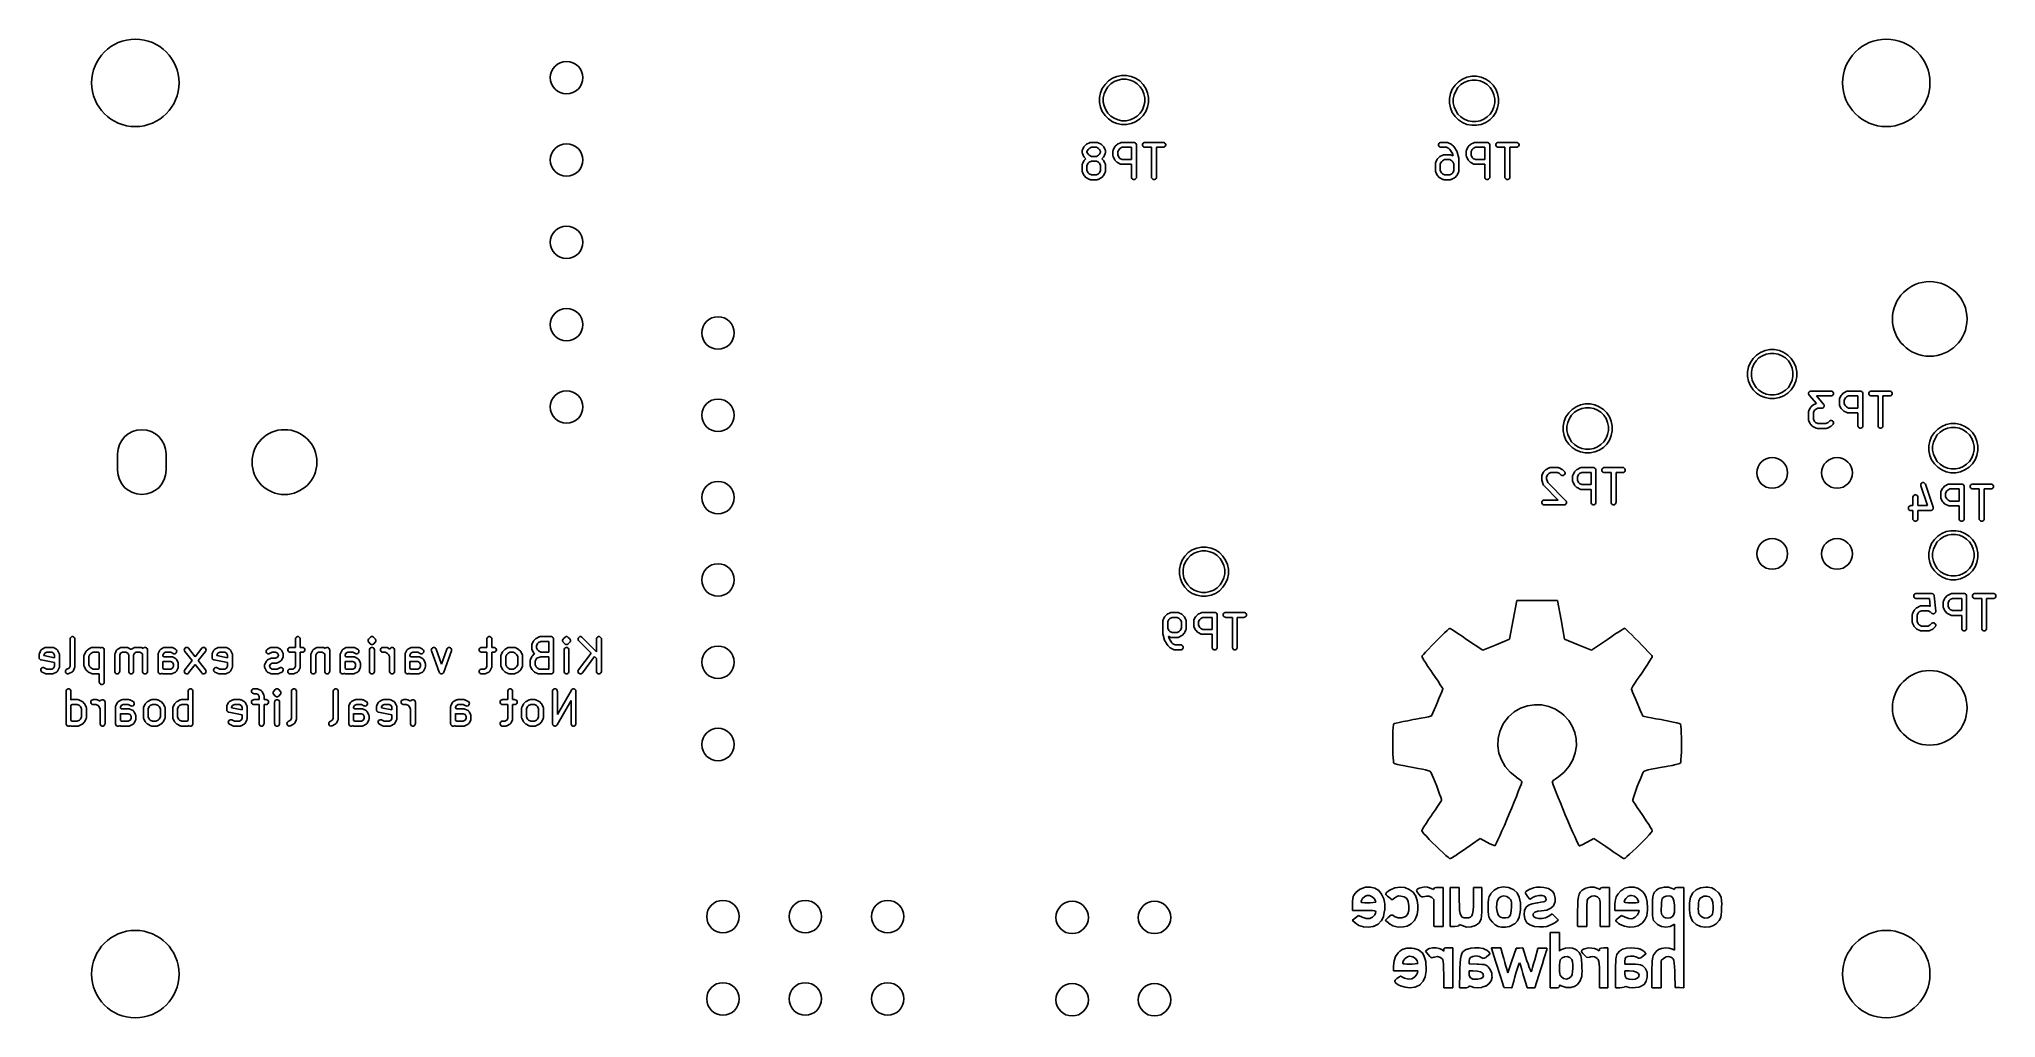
# Model space of a CAD drawing. Header units: inches. Extents: x 4.73 to 7.1, y -3.87 to -2.68.
import ezdxf

# ---------------------------------------------------------------- set-up
doc = ezdxf.new("R2010")
doc.units = ezdxf.units.IN
doc.header["$MEASUREMENT"] = 0
doc.layers.add('BLACK', color=250, linetype='CONTINUOUS')

msp = doc.modelspace()

# ---------------------------------------------------------------- linework, layer by layer
at = {"layer": 'BLACK', "linetype": 'CONTINUOUS'}
for p, q in [((6.024, -2.7339), (6.0289, -2.7306)), ((6.0289, -2.7306), (6.0343, -2.7284)), ((6.0343, -2.7284), (6.0401, -2.7272)), ((6.0405, -2.7318), (6.0357, -2.7328)), ((6.0401, -2.7272), (6.0459, -2.7272)), ((6.0455, -2.7318), (6.0405, -2.7318)), ((6.0503, -2.7328), (6.0455, -2.7318)), ((6.0459, -2.7272), (6.0517, -2.7284)), ((6.0517, -2.7284), (6.0571, -2.7306)), ((6.0571, -2.7306), (6.062, -2.7339)), ((6.449, -2.7349), (6.4539, -2.7316)), ((6.4539, -2.7316), (6.4593, -2.7294)), ((6.4593, -2.7294), (6.4651, -2.7282)), ((6.4651, -2.7282), (6.4709, -2.7282)), ((6.4709, -2.7282), (6.4767, -2.7294)), ((6.4767, -2.7294), (6.4821, -2.7316)), ((6.4821, -2.7316), (6.487, -2.7349)), ((6.0132, -2.7541), (6.0144, -2.7483)), ((6.0132, -2.7545), (6.0132, -2.7541)), ((6.0132, -2.7599), (6.0132, -2.7545)), ((6.0144, -2.7483), (6.0166, -2.7429)), ((6.0166, -2.7429), (6.0199, -2.738)), ((6.0188, -2.7497), (6.0178, -2.7545)), ((6.0178, -2.7545), (6.0178, -2.7595)), ((6.0207, -2.7451), (6.0188, -2.7497)), ((6.0199, -2.738), (6.024, -2.7339)), ((6.0234, -2.7409), (6.0207, -2.7451)), ((6.0269, -2.7374), (6.0234, -2.7409)), ((6.0311, -2.7347), (6.0269, -2.7374)), ((6.0357, -2.7328), (6.0311, -2.7347)), ((6.0549, -2.7347), (6.0503, -2.7328)), ((6.0591, -2.7374), (6.0549, -2.7347)), ((6.0626, -2.7409), (6.0591, -2.7374)), ((6.062, -2.7339), (6.0661, -2.738)), ((6.0653, -2.7451), (6.0626, -2.7409)), ((6.0672, -2.7497), (6.0653, -2.7451)), ((6.0661, -2.738), (6.0694, -2.7429)), ((6.0682, -2.7545), (6.0672, -2.7497)), ((6.0682, -2.7595), (6.0682, -2.7545)), ((6.0694, -2.7429), (6.0716, -2.7483)), ((6.0716, -2.7483), (6.0728, -2.7541)), ((6.0728, -2.7541), (6.0728, -2.7599)), ((6.4382, -2.7551), (6.4394, -2.7493)), ((6.4382, -2.7555), (6.4382, -2.7551)), ((6.4382, -2.7609), (6.4382, -2.7555)), ((6.4394, -2.7493), (6.4416, -2.7439)), ((6.4416, -2.7439), (6.4449, -2.739)), ((6.4438, -2.7507), (6.4428, -2.7555)), ((6.4428, -2.7555), (6.4428, -2.7605)), ((6.4457, -2.7461), (6.4438, -2.7507)), ((6.4449, -2.739), (6.449, -2.7349)), ((6.4484, -2.7419), (6.4457, -2.7461)), ((6.4519, -2.7384), (6.4484, -2.7419)), ((6.4561, -2.7357), (6.4519, -2.7384)), ((6.4607, -2.7338), (6.4561, -2.7357)), ((6.4655, -2.7328), (6.4607, -2.7338)), ((6.4705, -2.7328), (6.4655, -2.7328)), ((6.4753, -2.7338), (6.4705, -2.7328)), ((6.4799, -2.7357), (6.4753, -2.7338)), ((6.4841, -2.7384), (6.4799, -2.7357)), ((6.4876, -2.7419), (6.4841, -2.7384)), ((6.487, -2.7349), (6.4911, -2.739)), ((6.4903, -2.7461), (6.4876, -2.7419)), ((6.4922, -2.7507), (6.4903, -2.7461)), ((6.4911, -2.739), (6.4944, -2.7439)), ((6.4932, -2.7555), (6.4922, -2.7507)), ((6.4932, -2.7605), (6.4932, -2.7555)), ((6.4944, -2.7439), (6.4966, -2.7493)), ((6.4966, -2.7493), (6.4978, -2.7551)), ((6.4978, -2.7551), (6.4978, -2.7609)), ((6.0144, -2.7657), (6.0132, -2.7599)), ((6.0166, -2.7711), (6.0144, -2.7657)), ((6.0199, -2.776), (6.0166, -2.7711)), ((6.0178, -2.7595), (6.0188, -2.7643)), ((6.0188, -2.7643), (6.0207, -2.7689)), ((6.024, -2.7801), (6.0199, -2.776)), ((6.0207, -2.7689), (6.0234, -2.7731)), ((6.0234, -2.7731), (6.0269, -2.7766)), ((6.0269, -2.7766), (6.0311, -2.7793)), ((6.0311, -2.7793), (6.0357, -2.7812)), ((6.0503, -2.7812), (6.0549, -2.7793)), ((6.0549, -2.7793), (6.0591, -2.7766)), ((6.0591, -2.7766), (6.0626, -2.7731)), ((6.0661, -2.776), (6.062, -2.7801)), ((6.0626, -2.7731), (6.0653, -2.7689)), ((6.0653, -2.7689), (6.0672, -2.7643)), ((6.0694, -2.7711), (6.0661, -2.776)), ((6.0672, -2.7643), (6.0682, -2.7595)), ((6.0716, -2.7657), (6.0694, -2.7711)), ((6.0728, -2.7599), (6.0716, -2.7657)), ((6.4394, -2.7667), (6.4382, -2.7609)), ((6.4416, -2.7721), (6.4394, -2.7667)), ((6.4449, -2.777), (6.4416, -2.7721)), ((6.4428, -2.7605), (6.4438, -2.7653)), ((6.4438, -2.7653), (6.4457, -2.7699)), ((6.449, -2.7811), (6.4449, -2.777)), ((6.4457, -2.7699), (6.4484, -2.7741)), ((6.4484, -2.7741), (6.4519, -2.7776)), ((6.4519, -2.7776), (6.4561, -2.7803)), ((6.4799, -2.7803), (6.4841, -2.7776)), ((6.4841, -2.7776), (6.4876, -2.7741)), ((6.4911, -2.777), (6.487, -2.7811)), ((6.4876, -2.7741), (6.4903, -2.7699)), ((6.4903, -2.7699), (6.4922, -2.7653)), ((6.4944, -2.7721), (6.4911, -2.777)), ((6.4922, -2.7653), (6.4932, -2.7605)), ((6.4966, -2.7667), (6.4944, -2.7721)), ((6.4978, -2.7609), (6.4966, -2.7667)), ((6.0289, -2.7834), (6.024, -2.7801)), ((6.0343, -2.7856), (6.0289, -2.7834)), ((6.0401, -2.7868), (6.0343, -2.7856)), ((6.0357, -2.7812), (6.0405, -2.7822)), ((6.0459, -2.7868), (6.0401, -2.7868)), ((6.0405, -2.7822), (6.0455, -2.7822)), ((6.0455, -2.7822), (6.0503, -2.7812)), ((6.0517, -2.7856), (6.0459, -2.7868)), ((6.0571, -2.7834), (6.0517, -2.7856)), ((6.062, -2.7801), (6.0571, -2.7834)), ((6.4539, -2.7844), (6.449, -2.7811)), ((6.4593, -2.7866), (6.4539, -2.7844)), ((6.4561, -2.7803), (6.4607, -2.7822)), ((6.4651, -2.7878), (6.4593, -2.7866)), ((6.4607, -2.7822), (6.4655, -2.7832)), ((6.4709, -2.7878), (6.4651, -2.7878)), ((6.4655, -2.7832), (6.4705, -2.7832)), ((6.4705, -2.7832), (6.4753, -2.7822)), ((6.4767, -2.7866), (6.4709, -2.7878)), ((6.4753, -2.7822), (6.4799, -2.7803)), ((6.4821, -2.7844), (6.4767, -2.7866)), ((6.487, -2.7811), (6.4821, -2.7844)), ((5.9921, -2.819), (5.9922, -2.8185)), ((5.9921, -2.8209), (5.9921, -2.819)), ((5.9922, -2.8215), (5.9921, -2.8209)), ((5.9922, -2.8183), (5.9924, -2.8177)), ((5.9922, -2.8184), (5.9922, -2.8183)), ((5.9922, -2.8185), (5.9922, -2.8184)), ((5.9922, -2.8216), (5.9922, -2.8215)), ((5.9922, -2.8217), (5.9922, -2.8216)), ((5.9924, -2.8222), (5.9922, -2.8217)), ((5.9924, -2.8177), (5.9943, -2.814)), ((5.9943, -2.826), (5.9924, -2.8222)), ((5.9943, -2.814), (5.9945, -2.8137)), ((5.9945, -2.8262), (5.9943, -2.826)), ((5.9945, -2.8137), (5.9945, -2.8136)), ((5.9945, -2.8136), (5.9946, -2.8136)), ((5.9945, -2.8263), (5.9945, -2.8262)), ((5.9946, -2.8264), (5.9945, -2.8263)), ((5.9946, -2.8135), (5.9947, -2.8134)), ((5.9946, -2.8136), (5.9946, -2.8135)), ((5.9946, -2.8265), (5.9946, -2.8264)), ((5.9947, -2.8265), (5.9946, -2.8265)), ((5.9947, -2.8134), (5.9949, -2.8132)), ((5.9949, -2.8267), (5.9947, -2.8265)), ((5.9949, -2.8132), (5.9967, -2.8113)), ((5.9965, -2.8284), (5.9949, -2.8267)), ((5.9967, -2.8113), (5.997, -2.8111)), ((5.997, -2.8111), (5.9971, -2.811)), ((5.997, -2.8111), (5.997, -2.8111)), ((5.9971, -2.811), (5.9972, -2.811)), ((5.9972, -2.8109), (5.9975, -2.8108)), ((5.9972, -2.811), (5.9972, -2.8109)), ((5.9975, -2.8108), (6.0012, -2.8089)), ((5.9994, -2.817), (5.998, -2.8197)), ((5.998, -2.8197), (5.998, -2.8202)), ((5.998, -2.8202), (5.9994, -2.8229)), ((6.0006, -2.8158), (5.9994, -2.817)), ((5.9994, -2.8229), (6.0006, -2.8241)), ((6.0033, -2.8145), (6.0006, -2.8158)), ((6.0006, -2.8241), (6.0033, -2.8255)), ((6.0012, -2.8089), (6.0018, -2.8087)), ((6.0018, -2.8087), (6.0019, -2.8087)), ((6.0019, -2.8087), (6.002, -2.8086)), ((6.002, -2.8086), (6.0026, -2.8086)), ((6.0026, -2.8086), (6.0101, -2.8086)), ((6.0094, -2.8145), (6.0033, -2.8145)), ((6.0033, -2.8255), (6.0094, -2.8255)), ((6.0121, -2.8158), (6.0094, -2.8145)), ((6.0094, -2.8255), (6.0121, -2.8241)), ((6.0101, -2.8086), (6.0106, -2.8086)), ((6.0106, -2.8086), (6.0107, -2.8087)), ((6.0107, -2.8087), (6.0108, -2.8087)), ((6.0108, -2.8087), (6.0114, -2.8089)), ((6.0114, -2.8089), (6.0151, -2.8108)), ((6.0133, -2.817), (6.0121, -2.8158)), ((6.0121, -2.8241), (6.0133, -2.8229)), ((6.0146, -2.8197), (6.0133, -2.817)), ((6.0133, -2.8229), (6.0146, -2.8202)), ((6.0146, -2.8202), (6.0146, -2.8197)), ((6.0151, -2.8108), (6.0154, -2.8109)), ((6.0154, -2.8109), (6.0155, -2.811)), ((6.0155, -2.811), (6.0155, -2.811)), ((6.0155, -2.811), (6.0156, -2.8111)), ((6.0156, -2.8111), (6.0157, -2.8111)), ((6.0157, -2.8111), (6.0159, -2.8113)), ((6.0159, -2.8113), (6.0178, -2.8132)), ((6.0178, -2.8267), (6.0161, -2.8284)), ((6.0178, -2.8132), (6.018, -2.8134)), ((6.018, -2.8265), (6.0178, -2.8267)), ((6.018, -2.8134), (6.018, -2.8135)), ((6.018, -2.8135), (6.0181, -2.8136)), ((6.0181, -2.8264), (6.018, -2.8265)), ((6.018, -2.8265), (6.018, -2.8265)), ((6.0181, -2.8136), (6.0181, -2.8136)), ((6.0181, -2.8136), (6.0182, -2.8137)), ((6.0182, -2.8262), (6.0181, -2.8263)), ((6.0181, -2.8263), (6.0181, -2.8264)), ((6.0182, -2.8137), (6.0183, -2.814)), ((6.0183, -2.826), (6.0182, -2.8262)), ((6.0183, -2.814), (6.0202, -2.8177)), ((6.0202, -2.8222), (6.0183, -2.826)), ((6.0202, -2.8177), (6.0204, -2.8183)), ((6.0204, -2.8217), (6.0202, -2.8222)), ((6.0204, -2.8183), (6.0204, -2.8184)), ((6.0204, -2.8184), (6.0205, -2.8185)), ((6.0205, -2.8215), (6.0204, -2.8216)), ((6.0204, -2.8216), (6.0204, -2.8217)), ((6.0205, -2.8185), (6.0205, -2.819)), ((6.0205, -2.819), (6.0205, -2.8209)), ((6.0205, -2.8209), (6.0205, -2.8215)), ((6.0296, -2.819), (6.0297, -2.8185)), ((6.0296, -2.8247), (6.0296, -2.819)), ((6.0297, -2.8252), (6.0296, -2.8247)), ((6.0297, -2.8183), (6.0299, -2.8177)), ((6.0297, -2.8184), (6.0297, -2.8183)), ((6.0297, -2.8185), (6.0297, -2.8184)), ((6.0297, -2.8253), (6.0297, -2.8252)), ((6.0297, -2.8254), (6.0297, -2.8253)), ((6.0299, -2.826), (6.0297, -2.8254)), ((6.0299, -2.8177), (6.0318, -2.814)), ((6.0318, -2.8297), (6.0299, -2.826)), ((6.0318, -2.814), (6.032, -2.8137)), ((6.032, -2.8136), (6.0321, -2.8135)), ((6.032, -2.8137), (6.032, -2.8136)), ((6.032, -2.8136), (6.032, -2.8136)), ((6.0321, -2.8135), (6.0322, -2.8134)), ((6.0322, -2.8134), (6.0324, -2.8132)), ((6.0324, -2.8132), (6.0342, -2.8113)), ((6.0342, -2.8113), (6.0345, -2.8111)), ((6.0345, -2.8111), (6.0346, -2.811)), ((6.0345, -2.8111), (6.0345, -2.8111)), ((6.0346, -2.811), (6.0347, -2.811)), ((6.0347, -2.8109), (6.035, -2.8108)), ((6.0347, -2.811), (6.0347, -2.8109)), ((6.035, -2.8108), (6.0387, -2.8089)), ((6.0369, -2.817), (6.0355, -2.8197)), ((6.0355, -2.8197), (6.0355, -2.824)), ((6.0355, -2.824), (6.0369, -2.8267)), ((6.0381, -2.8158), (6.0369, -2.817)), ((6.0369, -2.8267), (6.0381, -2.8279)), ((6.0408, -2.8145), (6.0381, -2.8158)), ((6.0387, -2.8089), (6.0393, -2.8087)), ((6.0393, -2.8087), (6.0394, -2.8087)), ((6.0394, -2.8087), (6.0395, -2.8086)), ((6.0395, -2.8086), (6.0401, -2.8086)), ((6.0401, -2.8086), (6.0551, -2.8086)), ((6.0521, -2.8145), (6.0408, -2.8145)), ((6.0521, -2.8292), (6.0521, -2.8145)), ((6.0551, -2.8086), (6.0556, -2.8086)), ((6.0556, -2.8086), (6.0567, -2.8091)), ((6.0567, -2.8091), (6.0575, -2.8099)), ((6.0575, -2.8099), (6.058, -2.811)), ((6.058, -2.811), (6.058, -2.8115)), ((6.058, -2.8115), (6.058, -2.8509)), ((6.0653, -2.811), (6.0657, -2.8099)), ((6.0653, -2.8121), (6.0653, -2.811)), ((6.0657, -2.8132), (6.0653, -2.8121)), ((6.0657, -2.8099), (6.0665, -2.8091)), ((6.0665, -2.814), (6.0657, -2.8132)), ((6.0665, -2.8091), (6.0676, -2.8086)), ((6.0676, -2.8144), (6.0665, -2.814)), ((6.0676, -2.8086), (6.0682, -2.8086)), ((6.0682, -2.8145), (6.0676, -2.8144)), ((6.0682, -2.8086), (6.0907, -2.8086)), ((6.0765, -2.8145), (6.0682, -2.8145)), ((6.0765, -2.8509), (6.0765, -2.8145)), ((6.0907, -2.8145), (6.0824, -2.8145)), ((6.0824, -2.8145), (6.0824, -2.8509)), ((6.0907, -2.8086), (6.0913, -2.8086)), ((6.0913, -2.8144), (6.0907, -2.8145)), ((6.0913, -2.8086), (6.0923, -2.8091)), ((6.0923, -2.814), (6.0913, -2.8144)), ((6.0923, -2.8091), (6.0931, -2.8099)), ((6.0931, -2.8132), (6.0923, -2.814)), ((6.0931, -2.8099), (6.0936, -2.811)), ((6.0936, -2.8121), (6.0931, -2.8132)), ((6.0936, -2.811), (6.0936, -2.8121)), ((6.4239, -2.8282), (6.4257, -2.8263)), ((6.4249, -2.811), (6.4254, -2.8099)), ((6.4249, -2.8121), (6.4249, -2.811)), ((6.4254, -2.8132), (6.4249, -2.8121)), ((6.4254, -2.8099), (6.4262, -2.8091)), ((6.4262, -2.814), (6.4254, -2.8132)), ((6.4257, -2.8263), (6.426, -2.8261)), ((6.426, -2.8261), (6.4261, -2.826)), ((6.426, -2.8261), (6.426, -2.8261)), ((6.4261, -2.826), (6.4262, -2.826)), ((6.4262, -2.8091), (6.4272, -2.8086)), ((6.4272, -2.8144), (6.4262, -2.814)), ((6.4262, -2.8259), (6.4265, -2.8258)), ((6.4262, -2.826), (6.4262, -2.8259)), ((6.4265, -2.8258), (6.4302, -2.8239)), ((6.4272, -2.8086), (6.4278, -2.8086)), ((6.4278, -2.8145), (6.4272, -2.8144)), ((6.4278, -2.8086), (6.4353, -2.8086)), ((6.4346, -2.8145), (6.4278, -2.8145)), ((6.4302, -2.8239), (6.4308, -2.8237)), ((6.4308, -2.8237), (6.4309, -2.8237)), ((6.4309, -2.8237), (6.431, -2.8236)), ((6.431, -2.8236), (6.4316, -2.8236)), ((6.4316, -2.8236), (6.4391, -2.8236)), ((6.4373, -2.8158), (6.4346, -2.8145)), ((6.4353, -2.8086), (6.4359, -2.8086)), ((6.4359, -2.8086), (6.436, -2.8087)), ((6.436, -2.8087), (6.4361, -2.8087)), ((6.4361, -2.8087), (6.4366, -2.8089)), ((6.4366, -2.8089), (6.4404, -2.8108)), ((6.4386, -2.8172), (6.4373, -2.8158)), ((6.442, -2.8221), (6.4386, -2.8172)), ((6.4391, -2.8236), (6.4396, -2.8236)), ((6.4396, -2.8236), (6.4397, -2.8237)), ((6.4397, -2.8237), (6.4398, -2.8237)), ((6.4398, -2.8237), (6.4404, -2.8239)), ((6.4404, -2.8108), (6.4406, -2.8109)), ((6.4404, -2.8239), (6.4427, -2.825)), ((6.4406, -2.8109), (6.4407, -2.811)), ((6.4407, -2.811), (6.4408, -2.811)), ((6.4408, -2.811), (6.4409, -2.8111)), ((6.4409, -2.8111), (6.4409, -2.8111)), ((6.4409, -2.8111), (6.4412, -2.8113)), ((6.4412, -2.8113), (6.443, -2.8132)), ((6.4427, -2.825), (6.442, -2.8221)), ((6.443, -2.8132), (6.443, -2.8132)), ((6.443, -2.8132), (6.443, -2.8132)), ((6.443, -2.8132), (6.4432, -2.8134)), ((6.4432, -2.8134), (6.4434, -2.8136)), ((6.4434, -2.8136), (6.4434, -2.8136)), ((6.4434, -2.8136), (6.4434, -2.8136)), ((6.4434, -2.8136), (6.4471, -2.8193)), ((6.4471, -2.8193), (6.4473, -2.8196)), ((6.4473, -2.8196), (6.4474, -2.8196)), ((6.4474, -2.8196), (6.4474, -2.8197)), ((6.4474, -2.8197), (6.4474, -2.8198)), ((6.4474, -2.8198), (6.4474, -2.8199)), ((6.4474, -2.8199), (6.4476, -2.8202)), ((6.4476, -2.8202), (6.4494, -2.8277)), ((6.4586, -2.819), (6.4587, -2.8185)), ((6.4586, -2.8247), (6.4586, -2.819)), ((6.4587, -2.8252), (6.4586, -2.8247)), ((6.4587, -2.8183), (6.4589, -2.8177)), ((6.4587, -2.8184), (6.4587, -2.8183)), ((6.4587, -2.8185), (6.4587, -2.8184)), ((6.4587, -2.8253), (6.4587, -2.8252)), ((6.4587, -2.8254), (6.4587, -2.8253)), ((6.4589, -2.826), (6.4587, -2.8254)), ((6.4589, -2.8177), (6.4608, -2.814)), ((6.4608, -2.8297), (6.4589, -2.826)), ((6.4608, -2.814), (6.461, -2.8137)), ((6.461, -2.8136), (6.4611, -2.8135)), ((6.461, -2.8137), (6.461, -2.8136)), ((6.461, -2.8136), (6.461, -2.8136)), ((6.4611, -2.8135), (6.4612, -2.8134)), ((6.4612, -2.8134), (6.4614, -2.8132)), ((6.4614, -2.8132), (6.4632, -2.8113)), ((6.4632, -2.8113), (6.4635, -2.8111)), ((6.4635, -2.8111), (6.4636, -2.811)), ((6.4635, -2.8111), (6.4635, -2.8111)), ((6.4636, -2.811), (6.4637, -2.811)), ((6.4637, -2.8109), (6.464, -2.8108)), ((6.4637, -2.811), (6.4637, -2.8109)), ((6.464, -2.8108), (6.4677, -2.8089)), ((6.4659, -2.817), (6.4645, -2.8197)), ((6.4645, -2.8197), (6.4645, -2.824)), ((6.4645, -2.824), (6.4659, -2.8267)), ((6.4671, -2.8158), (6.4659, -2.817)), ((6.4659, -2.8267), (6.4671, -2.8279)), ((6.4698, -2.8145), (6.4671, -2.8158)), ((6.4677, -2.8089), (6.4683, -2.8087)), ((6.4683, -2.8087), (6.4684, -2.8087)), ((6.4684, -2.8087), (6.4685, -2.8086)), ((6.4685, -2.8086), (6.4691, -2.8086)), ((6.4691, -2.8086), (6.4841, -2.8086)), ((6.4811, -2.8145), (6.4698, -2.8145)), ((6.4811, -2.8292), (6.4811, -2.8145)), ((6.4841, -2.8086), (6.4846, -2.8086)), ((6.4846, -2.8086), (6.4857, -2.8091)), ((6.4857, -2.8091), (6.4865, -2.8099)), ((6.4865, -2.8099), (6.487, -2.811)), ((6.487, -2.811), (6.487, -2.8115)), ((6.487, -2.8115), (6.487, -2.8509)), ((6.4943, -2.811), (6.4947, -2.8099)), ((6.4943, -2.8121), (6.4943, -2.811)), ((6.4947, -2.8132), (6.4943, -2.8121)), ((6.4947, -2.8099), (6.4955, -2.8091)), ((6.4955, -2.814), (6.4947, -2.8132)), ((6.4955, -2.8091), (6.4966, -2.8086)), ((6.4966, -2.8144), (6.4955, -2.814)), ((6.4966, -2.8086), (6.4972, -2.8086)), ((6.4972, -2.8145), (6.4966, -2.8144)), ((6.4972, -2.8086), (6.5197, -2.8086)), ((6.5055, -2.8145), (6.4972, -2.8145)), ((6.5055, -2.8509), (6.5055, -2.8145)), ((6.5197, -2.8145), (6.5114, -2.8145)), ((6.5114, -2.8145), (6.5114, -2.8509)), ((6.5197, -2.8086), (6.5203, -2.8086)), ((6.5203, -2.8144), (6.5197, -2.8145)), ((6.5203, -2.8086), (6.5213, -2.8091)), ((6.5213, -2.814), (6.5203, -2.8144)), ((6.5213, -2.8091), (6.5221, -2.8099)), ((6.5221, -2.8132), (6.5213, -2.814)), ((6.5221, -2.8099), (6.5226, -2.811)), ((6.5226, -2.8121), (6.5221, -2.8132)), ((6.5226, -2.811), (6.5226, -2.8121)), ((5.9921, -2.8359), (5.9922, -2.8353)), ((5.9921, -2.8434), (5.9921, -2.8359)), ((5.9922, -2.844), (5.9921, -2.8434)), ((5.9922, -2.8351), (5.9924, -2.8346)), ((5.9922, -2.8352), (5.9922, -2.8351)), ((5.9922, -2.8353), (5.9922, -2.8352)), ((5.9922, -2.8441), (5.9922, -2.844)), ((5.9922, -2.8442), (5.9922, -2.8441)), ((5.9924, -2.8447), (5.9922, -2.8442)), ((5.9924, -2.8346), (5.9943, -2.8308)), ((5.9943, -2.8485), (5.9924, -2.8447)), ((5.9943, -2.8308), (5.9945, -2.8306)), ((5.9945, -2.8487), (5.9943, -2.8485)), ((5.9945, -2.8305), (5.9946, -2.8304)), ((5.9945, -2.8306), (5.9945, -2.8305)), ((5.9945, -2.8488), (5.9945, -2.8487)), ((5.9946, -2.8489), (5.9945, -2.8488)), ((5.9946, -2.8304), (5.9946, -2.8303)), ((5.9946, -2.8303), (5.9947, -2.8303)), ((5.9946, -2.849), (5.9946, -2.8489)), ((5.9947, -2.849), (5.9946, -2.849)), ((5.9947, -2.8303), (5.9949, -2.8301)), ((5.9949, -2.8492), (5.9947, -2.849)), ((5.9949, -2.8301), (5.9965, -2.8284)), ((5.9967, -2.8511), (5.9949, -2.8492)), ((5.9994, -2.8339), (5.998, -2.8366)), ((5.998, -2.8366), (5.998, -2.8427)), ((5.998, -2.8427), (5.9994, -2.8454)), ((6.0006, -2.8327), (5.9994, -2.8339)), ((5.9994, -2.8454), (6.0006, -2.8466)), ((6.0033, -2.8314), (6.0006, -2.8327)), ((6.0006, -2.8466), (6.0033, -2.848)), ((6.0094, -2.8314), (6.0033, -2.8314)), ((6.0033, -2.848), (6.0094, -2.848)), ((6.0121, -2.8327), (6.0094, -2.8314)), ((6.0094, -2.848), (6.0121, -2.8466)), ((6.0133, -2.8339), (6.0121, -2.8327)), ((6.0121, -2.8466), (6.0133, -2.8454)), ((6.0146, -2.8366), (6.0133, -2.8339)), ((6.0133, -2.8454), (6.0146, -2.8427)), ((6.0146, -2.8427), (6.0146, -2.8366)), ((6.0178, -2.8492), (6.0159, -2.8511)), ((6.0161, -2.8284), (6.0178, -2.8301)), ((6.0178, -2.8301), (6.018, -2.8303)), ((6.018, -2.849), (6.0178, -2.8492)), ((6.018, -2.8303), (6.018, -2.8303)), ((6.018, -2.8303), (6.0181, -2.8304)), ((6.0181, -2.8489), (6.018, -2.849)), ((6.018, -2.849), (6.018, -2.849)), ((6.0181, -2.8304), (6.0181, -2.8305)), ((6.0181, -2.8305), (6.0182, -2.8306)), ((6.0182, -2.8487), (6.0181, -2.8488)), ((6.0181, -2.8488), (6.0181, -2.8489)), ((6.0182, -2.8306), (6.0183, -2.8308)), ((6.0183, -2.8485), (6.0182, -2.8487)), ((6.0183, -2.8308), (6.0202, -2.8346)), ((6.0202, -2.8447), (6.0183, -2.8485)), ((6.0202, -2.8346), (6.0204, -2.8351)), ((6.0204, -2.8442), (6.0202, -2.8447)), ((6.0204, -2.8351), (6.0204, -2.8352)), ((6.0204, -2.8352), (6.0205, -2.8353)), ((6.0205, -2.844), (6.0204, -2.8441)), ((6.0204, -2.8441), (6.0204, -2.8442)), ((6.0205, -2.8353), (6.0205, -2.8359)), ((6.0205, -2.8359), (6.0205, -2.8434)), ((6.0205, -2.8434), (6.0205, -2.844)), ((6.032, -2.83), (6.0318, -2.8297)), ((6.032, -2.8301), (6.032, -2.83)), ((6.032, -2.83), (6.032, -2.83)), ((6.0321, -2.8302), (6.032, -2.8301)), ((6.0322, -2.8303), (6.0321, -2.8302)), ((6.0324, -2.8305), (6.0322, -2.8303)), ((6.0342, -2.8324), (6.0324, -2.8305)), ((6.0345, -2.8326), (6.0342, -2.8324)), ((6.0346, -2.8327), (6.0345, -2.8326)), ((6.0345, -2.8326), (6.0345, -2.8326)), ((6.0347, -2.8327), (6.0346, -2.8327)), ((6.0347, -2.8328), (6.0347, -2.8327)), ((6.035, -2.8329), (6.0347, -2.8328)), ((6.0387, -2.8348), (6.035, -2.8329)), ((6.0381, -2.8279), (6.0408, -2.8292)), ((6.0393, -2.835), (6.0387, -2.8348)), ((6.0394, -2.835), (6.0393, -2.835)), ((6.0395, -2.8351), (6.0394, -2.835)), ((6.0401, -2.8351), (6.0395, -2.8351)), ((6.0521, -2.8351), (6.0401, -2.8351)), ((6.0408, -2.8292), (6.0521, -2.8292)), ((6.0521, -2.8509), (6.0521, -2.8351)), ((6.0522, -2.8515), (6.0521, -2.8509)), ((6.058, -2.8509), (6.058, -2.8515)), ((6.0765, -2.8515), (6.0765, -2.8509)), ((6.0824, -2.8509), (6.0823, -2.8515)), ((6.4211, -2.834), (6.4212, -2.8335)), ((6.4211, -2.8434), (6.4211, -2.834)), ((6.4212, -2.844), (6.4211, -2.8434)), ((6.4212, -2.8333), (6.4214, -2.8327)), ((6.4212, -2.8334), (6.4212, -2.8333)), ((6.4212, -2.8335), (6.4212, -2.8334)), ((6.4212, -2.8441), (6.4212, -2.844)), ((6.4212, -2.8442), (6.4212, -2.8441)), ((6.4214, -2.8447), (6.4212, -2.8442)), ((6.4214, -2.8327), (6.4233, -2.829)), ((6.4233, -2.8485), (6.4214, -2.8447)), ((6.4233, -2.829), (6.4235, -2.8287)), ((6.4235, -2.8487), (6.4233, -2.8485)), ((6.4235, -2.8287), (6.4235, -2.8286)), ((6.4235, -2.8286), (6.4236, -2.8286)), ((6.4235, -2.8488), (6.4235, -2.8487)), ((6.4236, -2.8489), (6.4235, -2.8488)), ((6.4236, -2.8285), (6.4237, -2.8284)), ((6.4236, -2.8286), (6.4236, -2.8285)), ((6.4236, -2.849), (6.4236, -2.8489)), ((6.4237, -2.849), (6.4236, -2.849)), ((6.4237, -2.8284), (6.4239, -2.8282)), ((6.4239, -2.8492), (6.4237, -2.849)), ((6.4257, -2.8511), (6.4239, -2.8492)), ((6.4284, -2.832), (6.427, -2.8347)), ((6.427, -2.8347), (6.427, -2.8427)), ((6.427, -2.8427), (6.4284, -2.8454)), ((6.4296, -2.8308), (6.4284, -2.832)), ((6.4284, -2.8454), (6.4296, -2.8466)), ((6.4323, -2.8295), (6.4296, -2.8308)), ((6.4296, -2.8466), (6.4323, -2.848)), ((6.4384, -2.8295), (6.4323, -2.8295)), ((6.4323, -2.848), (6.4384, -2.848)), ((6.4411, -2.8308), (6.4384, -2.8295)), ((6.4384, -2.848), (6.4411, -2.8466)), ((6.4423, -2.832), (6.4411, -2.8308)), ((6.4411, -2.8466), (6.4423, -2.8454)), ((6.4436, -2.8347), (6.4423, -2.832)), ((6.4423, -2.8454), (6.4436, -2.8427)), ((6.4436, -2.8427), (6.4436, -2.8347)), ((6.4468, -2.8492), (6.4449, -2.8511)), ((6.447, -2.849), (6.4468, -2.8492)), ((6.4471, -2.8489), (6.447, -2.849)), ((6.447, -2.849), (6.447, -2.849)), ((6.4472, -2.8487), (6.4471, -2.8488)), ((6.4471, -2.8488), (6.4471, -2.8489)), ((6.4473, -2.8485), (6.4472, -2.8487)), ((6.4492, -2.8447), (6.4473, -2.8485)), ((6.4494, -2.8442), (6.4492, -2.8447)), ((6.4494, -2.8277), (6.4494, -2.8278)), ((6.4494, -2.8278), (6.4495, -2.8278)), ((6.4495, -2.844), (6.4494, -2.8441)), ((6.4494, -2.8441), (6.4494, -2.8442)), ((6.4495, -2.8278), (6.4495, -2.828)), ((6.4495, -2.828), (6.4495, -2.8283)), ((6.4495, -2.8283), (6.4495, -2.8283)), ((6.4495, -2.8283), (6.4495, -2.8284)), ((6.4495, -2.8284), (6.4495, -2.8434)), ((6.4495, -2.8434), (6.4495, -2.844)), ((6.461, -2.83), (6.4608, -2.8297)), ((6.461, -2.8301), (6.461, -2.83)), ((6.461, -2.83), (6.461, -2.83)), ((6.4611, -2.8302), (6.461, -2.8301)), ((6.4612, -2.8303), (6.4611, -2.8302)), ((6.4614, -2.8305), (6.4612, -2.8303)), ((6.4632, -2.8324), (6.4614, -2.8305)), ((6.4635, -2.8326), (6.4632, -2.8324)), ((6.4636, -2.8327), (6.4635, -2.8326)), ((6.4635, -2.8326), (6.4635, -2.8326)), ((6.4637, -2.8327), (6.4636, -2.8327)), ((6.4637, -2.8328), (6.4637, -2.8327)), ((6.464, -2.8329), (6.4637, -2.8328)), ((6.4677, -2.8348), (6.464, -2.8329)), ((6.4671, -2.8279), (6.4698, -2.8292)), ((6.4683, -2.835), (6.4677, -2.8348)), ((6.4684, -2.835), (6.4683, -2.835)), ((6.4685, -2.8351), (6.4684, -2.835)), ((6.4691, -2.8351), (6.4685, -2.8351)), ((6.4811, -2.8351), (6.4691, -2.8351)), ((6.4698, -2.8292), (6.4811, -2.8292)), ((6.4811, -2.8509), (6.4811, -2.8351)), ((6.4812, -2.8515), (6.4811, -2.8509)), ((6.487, -2.8509), (6.487, -2.8515)), ((6.5055, -2.8515), (6.5055, -2.8509)), ((6.5114, -2.8509), (6.5113, -2.8515)), ((5.997, -2.8513), (5.9967, -2.8511)), ((5.997, -2.8514), (5.997, -2.8513)), ((5.9971, -2.8514), (5.997, -2.8514)), ((5.9972, -2.8515), (5.9971, -2.8514)), ((5.9975, -2.8517), (5.9972, -2.8515)), ((5.9972, -2.8515), (5.9972, -2.8515)), ((6.0012, -2.8535), (5.9975, -2.8517)), ((6.0018, -2.8538), (6.0012, -2.8535)), ((6.0019, -2.8538), (6.0018, -2.8538)), ((6.002, -2.8538), (6.0019, -2.8538)), ((6.0026, -2.8539), (6.002, -2.8538)), ((6.0101, -2.8539), (6.0026, -2.8539)), ((6.0106, -2.8538), (6.0101, -2.8539)), ((6.0107, -2.8538), (6.0106, -2.8538)), ((6.0108, -2.8538), (6.0107, -2.8538)), ((6.0114, -2.8535), (6.0108, -2.8538)), ((6.0151, -2.8517), (6.0114, -2.8535)), ((6.0154, -2.8515), (6.0151, -2.8517)), ((6.0155, -2.8515), (6.0154, -2.8515)), ((6.0156, -2.8514), (6.0155, -2.8514)), ((6.0155, -2.8514), (6.0155, -2.8515)), ((6.0157, -2.8513), (6.0156, -2.8514)), ((6.0159, -2.8511), (6.0157, -2.8513)), ((6.0526, -2.8525), (6.0522, -2.8515)), ((6.0534, -2.8534), (6.0526, -2.8525)), ((6.0545, -2.8538), (6.0534, -2.8534)), ((6.0556, -2.8538), (6.0545, -2.8538)), ((6.0567, -2.8534), (6.0556, -2.8538)), ((6.0575, -2.8525), (6.0567, -2.8534)), ((6.058, -2.8515), (6.0575, -2.8525)), ((6.077, -2.8525), (6.0765, -2.8515)), ((6.0778, -2.8534), (6.077, -2.8525)), ((6.0789, -2.8538), (6.0778, -2.8534)), ((6.08, -2.8538), (6.0789, -2.8538)), ((6.0811, -2.8534), (6.08, -2.8538)), ((6.0819, -2.8525), (6.0811, -2.8534)), ((6.0823, -2.8515), (6.0819, -2.8525)), ((6.426, -2.8513), (6.4257, -2.8511)), ((6.426, -2.8514), (6.426, -2.8513)), ((6.4261, -2.8514), (6.426, -2.8514)), ((6.4262, -2.8515), (6.4261, -2.8514)), ((6.4265, -2.8517), (6.4262, -2.8515)), ((6.4262, -2.8515), (6.4262, -2.8515)), ((6.4302, -2.8535), (6.4265, -2.8517)), ((6.4308, -2.8538), (6.4302, -2.8535)), ((6.4309, -2.8538), (6.4308, -2.8538)), ((6.431, -2.8538), (6.4309, -2.8538)), ((6.4316, -2.8539), (6.431, -2.8538)), ((6.4391, -2.8539), (6.4316, -2.8539)), ((6.4396, -2.8538), (6.4391, -2.8539)), ((6.4397, -2.8538), (6.4396, -2.8538)), ((6.4398, -2.8538), (6.4397, -2.8538)), ((6.4404, -2.8535), (6.4398, -2.8538)), ((6.4441, -2.8517), (6.4404, -2.8535)), ((6.4444, -2.8515), (6.4441, -2.8517)), ((6.4445, -2.8515), (6.4444, -2.8515)), ((6.4446, -2.8514), (6.4445, -2.8514)), ((6.4445, -2.8514), (6.4445, -2.8515)), ((6.4447, -2.8513), (6.4446, -2.8514)), ((6.4449, -2.8511), (6.4447, -2.8513)), ((6.4816, -2.8525), (6.4812, -2.8515)), ((6.4824, -2.8534), (6.4816, -2.8525)), ((6.4835, -2.8538), (6.4824, -2.8534)), ((6.4846, -2.8538), (6.4835, -2.8538)), ((6.4857, -2.8534), (6.4846, -2.8538)), ((6.4865, -2.8525), (6.4857, -2.8534)), ((6.487, -2.8515), (6.4865, -2.8525)), ((6.506, -2.8525), (6.5055, -2.8515)), ((6.5068, -2.8534), (6.506, -2.8525)), ((6.5079, -2.8538), (6.5068, -2.8534)), ((6.509, -2.8538), (6.5079, -2.8538)), ((6.5101, -2.8534), (6.509, -2.8538)), ((6.5109, -2.8525), (6.5101, -2.8534)), ((6.5113, -2.8515), (6.5109, -2.8525)), ((6.811, -3.0669), (6.8159, -3.0636)), ((6.8159, -3.0636), (6.8213, -3.0614)), ((6.8213, -3.0614), (6.8271, -3.0602)), ((6.8275, -3.0648), (6.8227, -3.0658)), ((6.8271, -3.0602), (6.8329, -3.0602)), ((6.8325, -3.0648), (6.8275, -3.0648)), ((6.8373, -3.0658), (6.8325, -3.0648)), ((6.8329, -3.0602), (6.8387, -3.0614)), ((6.8387, -3.0614), (6.8441, -3.0636)), ((6.8441, -3.0636), (6.849, -3.0669)), ((6.8002, -3.0871), (6.8014, -3.0813)), ((6.8002, -3.0875), (6.8002, -3.0871)), ((6.8002, -3.0929), (6.8002, -3.0875)), ((6.8014, -3.0813), (6.8036, -3.0759)), ((6.8036, -3.0759), (6.8069, -3.071)), ((6.8058, -3.0827), (6.8048, -3.0875)), ((6.8048, -3.0875), (6.8048, -3.0925)), ((6.8077, -3.0781), (6.8058, -3.0827)), ((6.8069, -3.071), (6.811, -3.0669)), ((6.8104, -3.0739), (6.8077, -3.0781)), ((6.8139, -3.0704), (6.8104, -3.0739)), ((6.8181, -3.0677), (6.8139, -3.0704)), ((6.8227, -3.0658), (6.8181, -3.0677)), ((6.8419, -3.0677), (6.8373, -3.0658)), ((6.8461, -3.0704), (6.8419, -3.0677)), ((6.8496, -3.0739), (6.8461, -3.0704)), ((6.849, -3.0669), (6.8531, -3.071)), ((6.8523, -3.0781), (6.8496, -3.0739)), ((6.8542, -3.0827), (6.8523, -3.0781)), ((6.8531, -3.071), (6.8564, -3.0759)), ((6.8552, -3.0875), (6.8542, -3.0827)), ((6.8552, -3.0925), (6.8552, -3.0875)), ((6.8564, -3.0759), (6.8586, -3.0813)), ((6.8586, -3.0813), (6.8598, -3.0871)), ((6.8598, -3.0871), (6.8598, -3.0929)), ((6.8014, -3.0987), (6.8002, -3.0929)), ((6.8036, -3.1041), (6.8014, -3.0987)), ((6.8069, -3.109), (6.8036, -3.1041)), ((6.8048, -3.0925), (6.8058, -3.0973)), ((6.8058, -3.0973), (6.8077, -3.1019)), ((6.811, -3.1131), (6.8069, -3.109)), ((6.8077, -3.1019), (6.8104, -3.1061)), ((6.8104, -3.1061), (6.8139, -3.1096)), ((6.8139, -3.1096), (6.8181, -3.1123)), ((6.8181, -3.1123), (6.8227, -3.1142)), ((6.8373, -3.1142), (6.8419, -3.1123)), ((6.8419, -3.1123), (6.8461, -3.1096)), ((6.8461, -3.1096), (6.8496, -3.1061)), ((6.8531, -3.109), (6.849, -3.1131)), ((6.8496, -3.1061), (6.8523, -3.1019)), ((6.8523, -3.1019), (6.8542, -3.0973)), ((6.8564, -3.1041), (6.8531, -3.109)), ((6.8542, -3.0973), (6.8552, -3.0925)), ((6.8586, -3.0987), (6.8564, -3.1041)), ((6.8598, -3.0929), (6.8586, -3.0987)), ((6.8742, -3.1128), (6.8744, -3.1123)), ((6.8744, -3.1123), (6.8746, -3.1119)), ((6.8746, -3.1119), (6.8747, -3.1118)), ((6.8747, -3.1117), (6.8751, -3.1114)), ((6.8747, -3.1118), (6.8747, -3.1117)), ((6.8751, -3.1114), (6.8754, -3.1111)), ((6.8754, -3.1111), (6.8755, -3.111)), ((6.8755, -3.111), (6.8756, -3.111)), ((6.8756, -3.111), (6.876, -3.1108)), ((6.876, -3.1108), (6.8765, -3.1106)), ((6.8765, -3.1106), (6.8766, -3.1106)), ((6.8766, -3.1106), (6.8767, -3.1106)), ((6.8767, -3.1106), (6.8768, -3.1106)), ((6.8768, -3.1106), (6.8771, -3.1106)), ((6.8771, -3.1106), (6.9014, -3.1106)), ((6.9014, -3.1106), (6.902, -3.1106)), ((6.902, -3.1106), (6.9031, -3.1111)), ((6.9031, -3.1111), (6.9039, -3.1119)), ((6.9039, -3.1119), (6.9043, -3.113)), ((6.917, -3.1128), (6.9207, -3.1109)), ((6.9207, -3.1109), (6.9213, -3.1107)), ((6.9213, -3.1107), (6.9214, -3.1107)), ((6.9214, -3.1107), (6.9215, -3.1106)), ((6.9215, -3.1106), (6.9221, -3.1106)), ((6.9221, -3.1106), (6.9371, -3.1106)), ((6.9371, -3.1106), (6.9376, -3.1106)), ((6.9376, -3.1106), (6.9387, -3.1111)), ((6.9387, -3.1111), (6.9395, -3.1119)), ((6.9395, -3.1119), (6.94, -3.113)), ((6.9473, -3.113), (6.9477, -3.1119)), ((6.9477, -3.1119), (6.9485, -3.1111)), ((6.9485, -3.1111), (6.9496, -3.1106)), ((6.9496, -3.1106), (6.9502, -3.1106)), ((6.9502, -3.1106), (6.9727, -3.1106)), ((6.9727, -3.1106), (6.9733, -3.1106)), ((6.9733, -3.1106), (6.9743, -3.1111)), ((6.9743, -3.1111), (6.9751, -3.1119)), ((6.9751, -3.1119), (6.9756, -3.113)), ((6.5829, -3.137), (6.587, -3.1329)), ((6.587, -3.1329), (6.5919, -3.1296)), ((6.5941, -3.1337), (6.5899, -3.1364)), ((6.5919, -3.1296), (6.5973, -3.1274)), ((6.5987, -3.1318), (6.5941, -3.1337)), ((6.5973, -3.1274), (6.6031, -3.1262)), ((6.6035, -3.1308), (6.5987, -3.1318)), ((6.6031, -3.1262), (6.6089, -3.1262)), ((6.6085, -3.1308), (6.6035, -3.1308)), ((6.6133, -3.1318), (6.6085, -3.1308)), ((6.6089, -3.1262), (6.6147, -3.1274)), ((6.6179, -3.1337), (6.6133, -3.1318)), ((6.6147, -3.1274), (6.6201, -3.1296)), ((6.6221, -3.1364), (6.6179, -3.1337)), ((6.6201, -3.1296), (6.625, -3.1329)), ((6.625, -3.1329), (6.6291, -3.137)), ((6.8159, -3.1164), (6.811, -3.1131)), ((6.8213, -3.1186), (6.8159, -3.1164)), ((6.8271, -3.1198), (6.8213, -3.1186)), ((6.8227, -3.1142), (6.8275, -3.1152)), ((6.8329, -3.1198), (6.8271, -3.1198)), ((6.8275, -3.1152), (6.8325, -3.1152)), ((6.8325, -3.1152), (6.8373, -3.1142)), ((6.8387, -3.1186), (6.8329, -3.1198)), ((6.8441, -3.1164), (6.8387, -3.1186)), ((6.849, -3.1131), (6.8441, -3.1164)), ((6.8741, -3.1139), (6.8742, -3.1134)), ((6.8742, -3.114), (6.8741, -3.1139)), ((6.8741, -3.136), (6.8742, -3.1355)), ((6.8741, -3.1454), (6.8741, -3.136)), ((6.8742, -3.1129), (6.8742, -3.1128)), ((6.8742, -3.113), (6.8742, -3.1129)), ((6.8742, -3.1134), (6.8742, -3.113)), ((6.8742, -3.1141), (6.8742, -3.114)), ((6.8744, -3.1146), (6.8742, -3.1141)), ((6.8742, -3.1353), (6.8744, -3.1347)), ((6.8742, -3.1354), (6.8742, -3.1353)), ((6.8742, -3.1355), (6.8742, -3.1354)), ((6.8745, -3.115), (6.8744, -3.1146)), ((6.8744, -3.1347), (6.8763, -3.131)), ((6.8746, -3.1151), (6.8745, -3.115)), ((6.8746, -3.1152), (6.8746, -3.1151)), ((6.8747, -3.1152), (6.8746, -3.1152)), ((6.8748, -3.1155), (6.8747, -3.1152)), ((6.8838, -3.1257), (6.8748, -3.1155)), ((6.8763, -3.131), (6.8765, -3.1307)), ((6.8765, -3.1307), (6.8765, -3.1306)), ((6.8765, -3.1306), (6.8766, -3.1306)), ((6.8766, -3.1305), (6.8767, -3.1304)), ((6.8766, -3.1306), (6.8766, -3.1305)), ((6.8767, -3.1304), (6.8769, -3.1302)), ((6.8769, -3.1302), (6.8787, -3.1283)), ((6.8787, -3.1283), (6.879, -3.1281)), ((6.879, -3.1281), (6.8791, -3.128)), ((6.879, -3.1281), (6.879, -3.1281)), ((6.8791, -3.128), (6.8792, -3.128)), ((6.8792, -3.1279), (6.8795, -3.1278)), ((6.8792, -3.128), (6.8792, -3.1279)), ((6.8795, -3.1278), (6.8832, -3.1259)), ((6.8814, -3.134), (6.88, -3.1367)), ((6.8826, -3.1328), (6.8814, -3.134)), ((6.8853, -3.1315), (6.8826, -3.1328)), ((6.8832, -3.1259), (6.8838, -3.1257)), ((6.9014, -3.1165), (6.8836, -3.1165)), ((6.8836, -3.1165), (6.8924, -3.1266)), ((6.8902, -3.1315), (6.8853, -3.1315)), ((6.8905, -3.1315), (6.8902, -3.1315)), ((6.8906, -3.1315), (6.8905, -3.1315)), ((6.8908, -3.1314), (6.8906, -3.1314)), ((6.8906, -3.1314), (6.8906, -3.1315)), ((6.8912, -3.1312), (6.8908, -3.1314)), ((6.8917, -3.1311), (6.8912, -3.1312)), ((6.8918, -3.131), (6.8917, -3.131)), ((6.8917, -3.131), (6.8917, -3.1311)), ((6.8922, -3.1307), (6.8918, -3.131)), ((6.8925, -3.1303), (6.8922, -3.1307)), ((6.8924, -3.1266), (6.8926, -3.1268)), ((6.8926, -3.1302), (6.8925, -3.1303)), ((6.8926, -3.1268), (6.8926, -3.1269)), ((6.8926, -3.1269), (6.8927, -3.1269)), ((6.8928, -3.1297), (6.8926, -3.1302)), ((6.8926, -3.1302), (6.8926, -3.1302)), ((6.8927, -3.1269), (6.8928, -3.1271)), ((6.8928, -3.1271), (6.8929, -3.1275)), ((6.893, -3.1293), (6.8928, -3.1297)), ((6.8929, -3.1275), (6.8931, -3.128)), ((6.8931, -3.1291), (6.893, -3.1292)), ((6.893, -3.1292), (6.893, -3.1293)), ((6.8931, -3.128), (6.8931, -3.1281)), ((6.8931, -3.1281), (6.8931, -3.1282)), ((6.8931, -3.1282), (6.8931, -3.1286)), ((6.8931, -3.1286), (6.8931, -3.1291)), ((6.902, -3.1164), (6.9014, -3.1165)), ((6.9031, -3.116), (6.902, -3.1164)), ((6.9039, -3.1152), (6.9031, -3.116)), ((6.9043, -3.1141), (6.9039, -3.1152)), ((6.9043, -3.113), (6.9043, -3.1141)), ((6.9116, -3.121), (6.9117, -3.1205)), ((6.9116, -3.1267), (6.9116, -3.121)), ((6.9117, -3.1272), (6.9116, -3.1267)), ((6.9117, -3.1203), (6.9119, -3.1197)), ((6.9117, -3.1204), (6.9117, -3.1203)), ((6.9117, -3.1205), (6.9117, -3.1204)), ((6.9117, -3.1273), (6.9117, -3.1272)), ((6.9117, -3.1274), (6.9117, -3.1273)), ((6.9119, -3.128), (6.9117, -3.1274)), ((6.9119, -3.1197), (6.9138, -3.116)), ((6.9138, -3.1317), (6.9119, -3.128)), ((6.9138, -3.116), (6.914, -3.1157)), ((6.914, -3.132), (6.9138, -3.1317)), ((6.914, -3.1156), (6.9141, -3.1155)), ((6.914, -3.1157), (6.914, -3.1156)), ((6.914, -3.1156), (6.914, -3.1156)), ((6.914, -3.1321), (6.914, -3.132)), ((6.914, -3.132), (6.914, -3.132)), ((6.9141, -3.1322), (6.914, -3.1321)), ((6.9141, -3.1155), (6.9142, -3.1154)), ((6.9142, -3.1323), (6.9141, -3.1322)), ((6.9142, -3.1154), (6.9144, -3.1152)), ((6.9144, -3.1325), (6.9142, -3.1323)), ((6.9144, -3.1152), (6.9162, -3.1133)), ((6.9162, -3.1344), (6.9144, -3.1325)), ((6.9162, -3.1133), (6.9165, -3.1131)), ((6.9165, -3.1346), (6.9162, -3.1344)), ((6.9165, -3.1131), (6.9166, -3.113)), ((6.9165, -3.1131), (6.9165, -3.1131)), ((6.9166, -3.1347), (6.9165, -3.1346)), ((6.9165, -3.1346), (6.9165, -3.1346)), ((6.9166, -3.113), (6.9167, -3.113)), ((6.9167, -3.1347), (6.9166, -3.1347)), ((6.9167, -3.1129), (6.917, -3.1128)), ((6.9167, -3.113), (6.9167, -3.1129)), ((6.9167, -3.1348), (6.9167, -3.1347)), ((6.917, -3.1349), (6.9167, -3.1348)), ((6.9207, -3.1368), (6.917, -3.1349)), ((6.9189, -3.119), (6.9175, -3.1217)), ((6.9175, -3.1217), (6.9175, -3.126)), ((6.9175, -3.126), (6.9189, -3.1287)), ((6.9201, -3.1178), (6.9189, -3.119)), ((6.9189, -3.1287), (6.9201, -3.1299)), ((6.9228, -3.1165), (6.9201, -3.1178)), ((6.9201, -3.1299), (6.9228, -3.1312)), ((6.9341, -3.1165), (6.9228, -3.1165)), ((6.9228, -3.1312), (6.9341, -3.1312)), ((6.9341, -3.1312), (6.9341, -3.1165)), ((6.94, -3.113), (6.94, -3.1135)), ((6.94, -3.1135), (6.94, -3.1529)), ((6.9473, -3.1141), (6.9473, -3.113)), ((6.9477, -3.1152), (6.9473, -3.1141)), ((6.9485, -3.116), (6.9477, -3.1152)), ((6.9496, -3.1164), (6.9485, -3.116)), ((6.9502, -3.1165), (6.9496, -3.1164)), ((6.9585, -3.1165), (6.9502, -3.1165)), ((6.9585, -3.1529), (6.9585, -3.1165)), ((6.9727, -3.1165), (6.9644, -3.1165)), ((6.9644, -3.1165), (6.9644, -3.1529)), ((6.9733, -3.1164), (6.9727, -3.1165)), ((6.9743, -3.116), (6.9733, -3.1164)), ((6.9751, -3.1152), (6.9743, -3.116)), ((6.9756, -3.1141), (6.9751, -3.1152)), ((6.9756, -3.113), (6.9756, -3.1141)), ((6.5762, -3.1531), (6.5774, -3.1473)), ((6.5762, -3.1535), (6.5762, -3.1531)), ((6.5762, -3.1589), (6.5762, -3.1535)), ((6.5774, -3.1647), (6.5762, -3.1589)), ((6.5774, -3.1473), (6.5796, -3.1419)), ((6.5796, -3.1419), (6.5829, -3.137)), ((6.5818, -3.1487), (6.5808, -3.1535)), ((6.5808, -3.1535), (6.5808, -3.1585)), ((6.5808, -3.1585), (6.5818, -3.1633)), ((6.5837, -3.1441), (6.5818, -3.1487)), ((6.5864, -3.1399), (6.5837, -3.1441)), ((6.5899, -3.1364), (6.5864, -3.1399)), ((6.6256, -3.1399), (6.6221, -3.1364)), ((6.6283, -3.1441), (6.6256, -3.1399)), ((6.6302, -3.1487), (6.6283, -3.1441)), ((6.6291, -3.137), (6.6324, -3.1419)), ((6.6312, -3.1535), (6.6302, -3.1487)), ((6.6302, -3.1633), (6.6312, -3.1585)), ((6.6312, -3.1585), (6.6312, -3.1535)), ((6.6324, -3.1419), (6.6346, -3.1473)), ((6.6346, -3.1473), (6.6358, -3.1531)), ((6.6358, -3.1589), (6.6346, -3.1647)), ((6.6358, -3.1531), (6.6358, -3.1589)), ((6.8742, -3.146), (6.8741, -3.1454)), ((6.8742, -3.1461), (6.8742, -3.146)), ((6.8742, -3.1462), (6.8742, -3.1461)), ((6.8744, -3.1467), (6.8742, -3.1462)), ((6.8763, -3.1505), (6.8744, -3.1467)), ((6.8765, -3.1507), (6.8763, -3.1505)), ((6.8765, -3.1508), (6.8765, -3.1507)), ((6.8766, -3.1509), (6.8765, -3.1508)), ((6.8766, -3.151), (6.8766, -3.1509)), ((6.8767, -3.151), (6.8766, -3.151)), ((6.8769, -3.1512), (6.8767, -3.151)), ((6.8787, -3.1531), (6.8769, -3.1512)), ((6.879, -3.1533), (6.8787, -3.1531)), ((6.879, -3.1534), (6.879, -3.1533)), ((6.8791, -3.1534), (6.879, -3.1534)), ((6.8792, -3.1535), (6.8791, -3.1534)), ((6.8795, -3.1537), (6.8792, -3.1535)), ((6.8792, -3.1535), (6.8792, -3.1535)), ((6.8832, -3.1555), (6.8795, -3.1537)), ((6.88, -3.1367), (6.88, -3.1447)), ((6.88, -3.1447), (6.8814, -3.1474)), ((6.8814, -3.1474), (6.8826, -3.1486)), ((6.8826, -3.1486), (6.8853, -3.15)), ((6.8838, -3.1558), (6.8832, -3.1555)), ((6.8839, -3.1558), (6.8838, -3.1558)), ((6.884, -3.1558), (6.8839, -3.1558)), ((6.8846, -3.1559), (6.884, -3.1558)), ((6.8958, -3.1559), (6.8846, -3.1559)), ((6.8853, -3.15), (6.8951, -3.15)), ((6.8951, -3.15), (6.8978, -3.1486)), ((6.8964, -3.1558), (6.8958, -3.1559)), ((6.8965, -3.1558), (6.8964, -3.1558)), ((6.8966, -3.1558), (6.8965, -3.1558)), ((6.8971, -3.1555), (6.8966, -3.1558)), ((6.9009, -3.1537), (6.8971, -3.1555)), ((6.8978, -3.1486), (6.8994, -3.1471)), ((6.8994, -3.1471), (6.8998, -3.1467)), ((6.8998, -3.1467), (6.9009, -3.1463)), ((6.9009, -3.1463), (6.902, -3.1463)), ((6.9011, -3.1535), (6.9009, -3.1537)), ((6.9012, -3.1535), (6.9011, -3.1535)), ((6.9013, -3.1534), (6.9012, -3.1535)), ((6.9014, -3.1534), (6.9013, -3.1534)), ((6.9017, -3.1531), (6.9014, -3.1533)), ((6.9014, -3.1533), (6.9014, -3.1534)), ((6.9035, -3.1512), (6.9017, -3.1531)), ((6.902, -3.1463), (6.9031, -3.1467)), ((6.9031, -3.1467), (6.9039, -3.1475)), ((6.9039, -3.1508), (6.9035, -3.1512)), ((6.9039, -3.1475), (6.9043, -3.1486)), ((6.9043, -3.1497), (6.9039, -3.1508)), ((6.9043, -3.1486), (6.9043, -3.1497)), ((6.9213, -3.137), (6.9207, -3.1368)), ((6.9214, -3.137), (6.9213, -3.137)), ((6.9215, -3.1371), (6.9214, -3.137)), ((6.9221, -3.1371), (6.9215, -3.1371)), ((6.9341, -3.1371), (6.9221, -3.1371)), ((6.9341, -3.1529), (6.9341, -3.1371)), ((6.9342, -3.1535), (6.9341, -3.1529)), ((6.9346, -3.1545), (6.9342, -3.1535)), ((6.9354, -3.1554), (6.9346, -3.1545)), ((6.9365, -3.1558), (6.9354, -3.1554)), ((6.9376, -3.1558), (6.9365, -3.1558)), ((6.9387, -3.1554), (6.9376, -3.1558)), ((6.9395, -3.1545), (6.9387, -3.1554)), ((6.94, -3.1535), (6.9395, -3.1545)), ((6.94, -3.1529), (6.94, -3.1535)), ((6.9585, -3.1535), (6.9585, -3.1529)), ((6.959, -3.1545), (6.9585, -3.1535)), ((6.9598, -3.1554), (6.959, -3.1545)), ((6.9609, -3.1558), (6.9598, -3.1554)), ((6.962, -3.1558), (6.9609, -3.1558)), ((6.9631, -3.1554), (6.962, -3.1558)), ((6.9639, -3.1545), (6.9631, -3.1554)), ((6.9643, -3.1535), (6.9639, -3.1545)), ((6.9644, -3.1529), (6.9643, -3.1535)), ((7.0269, -3.161), (7.031, -3.1569)), ((7.031, -3.1569), (7.0359, -3.1536)), ((7.0381, -3.1577), (7.0339, -3.1604)), ((7.0359, -3.1536), (7.0413, -3.1514)), ((7.0427, -3.1558), (7.0381, -3.1577)), ((7.0413, -3.1514), (7.0471, -3.1502)), ((7.0475, -3.1548), (7.0427, -3.1558)), ((7.0471, -3.1502), (7.0529, -3.1502)), ((7.0525, -3.1548), (7.0475, -3.1548)), ((7.0573, -3.1558), (7.0525, -3.1548)), ((7.0529, -3.1502), (7.0587, -3.1514)), ((7.0619, -3.1577), (7.0573, -3.1558)), ((7.0587, -3.1514), (7.0641, -3.1536)), ((7.0661, -3.1604), (7.0619, -3.1577)), ((7.0641, -3.1536), (7.069, -3.1569)), ((7.069, -3.1569), (7.0731, -3.161)), ((6.5796, -3.1701), (6.5774, -3.1647)), ((6.5829, -3.175), (6.5796, -3.1701)), ((6.5818, -3.1633), (6.5837, -3.1679)), ((6.587, -3.1791), (6.5829, -3.175)), ((6.5837, -3.1679), (6.5864, -3.1721)), ((6.5864, -3.1721), (6.5899, -3.1756)), ((6.5919, -3.1824), (6.587, -3.1791)), ((6.5899, -3.1756), (6.5941, -3.1783)), ((6.5973, -3.1846), (6.5919, -3.1824)), ((6.5941, -3.1783), (6.5987, -3.1802)), ((6.5987, -3.1802), (6.6035, -3.1812)), ((6.6035, -3.1812), (6.6085, -3.1812)), ((6.6085, -3.1812), (6.6133, -3.1802)), ((6.6133, -3.1802), (6.6179, -3.1783)), ((6.6201, -3.1824), (6.6147, -3.1846)), ((6.6179, -3.1783), (6.6221, -3.1756)), ((6.625, -3.1791), (6.6201, -3.1824)), ((6.6221, -3.1756), (6.6256, -3.1721)), ((6.6291, -3.175), (6.625, -3.1791)), ((6.6256, -3.1721), (6.6283, -3.1679)), ((6.6283, -3.1679), (6.6302, -3.1633)), ((6.6324, -3.1701), (6.6291, -3.175)), ((6.6346, -3.1647), (6.6324, -3.1701)), ((7.0202, -3.1771), (7.0214, -3.1713)), ((7.0202, -3.1775), (7.0202, -3.1771)), ((7.0202, -3.1829), (7.0202, -3.1775)), ((7.0214, -3.1887), (7.0202, -3.1829)), ((7.0214, -3.1713), (7.0236, -3.1659)), ((7.0236, -3.1659), (7.0269, -3.161)), ((7.0258, -3.1727), (7.0248, -3.1775)), ((7.0248, -3.1775), (7.0248, -3.1825)), ((7.0248, -3.1825), (7.0258, -3.1873)), ((7.0277, -3.1681), (7.0258, -3.1727)), ((7.0304, -3.1639), (7.0277, -3.1681)), ((7.0339, -3.1604), (7.0304, -3.1639)), ((7.0696, -3.1639), (7.0661, -3.1604)), ((7.0723, -3.1681), (7.0696, -3.1639)), ((7.0742, -3.1727), (7.0723, -3.1681)), ((7.0731, -3.161), (7.0764, -3.1659)), ((7.0752, -3.1775), (7.0742, -3.1727)), ((7.0742, -3.1873), (7.0752, -3.1825)), ((7.0752, -3.1825), (7.0752, -3.1775)), ((7.0764, -3.1659), (7.0786, -3.1713)), ((7.0786, -3.1713), (7.0798, -3.1771)), ((7.0798, -3.1829), (7.0786, -3.1887)), ((7.0798, -3.1771), (7.0798, -3.1829)), ((4.8209, -3.187), (4.8209, -3.2067)), ((4.8209, -3.187), (4.8209, -3.2067)), ((4.8799, -3.2067), (4.8799, -3.187)), ((4.8799, -3.2067), (4.8799, -3.187)), ((6.5529, -3.2082), (6.5547, -3.2063)), ((6.5547, -3.2063), (6.555, -3.2061)), ((6.555, -3.2061), (6.5551, -3.206)), ((6.555, -3.2061), (6.555, -3.2061)), ((6.5551, -3.206), (6.5552, -3.206)), ((6.5552, -3.2059), (6.5555, -3.2058)), ((6.5552, -3.206), (6.5552, -3.2059)), ((6.5555, -3.2058), (6.5592, -3.2039)), ((6.5592, -3.2039), (6.5598, -3.2037)), ((6.5598, -3.2037), (6.5599, -3.2037)), ((6.5599, -3.2037), (6.56, -3.2036)), ((6.56, -3.2036), (6.5606, -3.2036)), ((6.5606, -3.2036), (6.5699, -3.2036)), ((6.5699, -3.2036), (6.5705, -3.2036)), ((6.5705, -3.2036), (6.5706, -3.2037)), ((6.5706, -3.2037), (6.5707, -3.2037)), ((6.5707, -3.2037), (6.5713, -3.2039)), ((6.5713, -3.2039), (6.575, -3.2058)), ((6.575, -3.2058), (6.5753, -3.2059)), ((6.5753, -3.2059), (6.5753, -3.206)), ((6.5753, -3.206), (6.5754, -3.206)), ((6.5754, -3.206), (6.5755, -3.2061)), ((6.5755, -3.2061), (6.5756, -3.2061)), ((6.5756, -3.2061), (6.5758, -3.2063)), ((6.5758, -3.2063), (6.5777, -3.2082)), ((6.5904, -3.2082), (6.5922, -3.2063)), ((6.5922, -3.2063), (6.5925, -3.2061)), ((6.5925, -3.2061), (6.5926, -3.206)), ((6.5925, -3.2061), (6.5925, -3.2061)), ((6.5926, -3.206), (6.5927, -3.206)), ((6.5927, -3.2059), (6.593, -3.2058)), ((6.5927, -3.206), (6.5927, -3.2059)), ((6.593, -3.2058), (6.5967, -3.2039)), ((6.5967, -3.2039), (6.5973, -3.2037)), ((6.6031, -3.1858), (6.5973, -3.1846)), ((6.5973, -3.2037), (6.5974, -3.2037)), ((6.5974, -3.2037), (6.5975, -3.2036)), ((6.5975, -3.2036), (6.5981, -3.2036)), ((6.5981, -3.2036), (6.6131, -3.2036)), ((6.6089, -3.1858), (6.6031, -3.1858)), ((6.6147, -3.1846), (6.6089, -3.1858)), ((6.6131, -3.2036), (6.6136, -3.2036)), ((6.6136, -3.2036), (6.6147, -3.2041)), ((6.6147, -3.2041), (6.6155, -3.2049)), ((6.6155, -3.2049), (6.616, -3.206)), ((6.616, -3.206), (6.616, -3.2065)), ((6.616, -3.2065), (6.616, -3.2459)), ((6.6233, -3.206), (6.6237, -3.2049)), ((6.6233, -3.2071), (6.6233, -3.206)), ((6.6237, -3.2082), (6.6233, -3.2071)), ((6.6237, -3.2049), (6.6245, -3.2041)), ((6.6245, -3.2041), (6.6256, -3.2036)), ((6.6256, -3.2036), (6.6262, -3.2036)), ((6.6262, -3.2036), (6.6487, -3.2036)), ((6.6487, -3.2036), (6.6493, -3.2036)), ((6.6493, -3.2036), (6.6503, -3.2041)), ((6.6503, -3.2041), (6.6511, -3.2049)), ((6.6511, -3.2049), (6.6516, -3.206)), ((6.6516, -3.2071), (6.6511, -3.2082)), ((6.6516, -3.206), (6.6516, -3.2071)), ((7.0236, -3.1941), (7.0214, -3.1887)), ((7.0269, -3.199), (7.0236, -3.1941)), ((7.0258, -3.1873), (7.0277, -3.1919)), ((7.031, -3.2031), (7.0269, -3.199)), ((7.0277, -3.1919), (7.0304, -3.1961)), ((7.0304, -3.1961), (7.0339, -3.1996)), ((7.0359, -3.2064), (7.031, -3.2031)), ((7.0339, -3.1996), (7.0381, -3.2023)), ((7.0413, -3.2086), (7.0359, -3.2064)), ((7.0381, -3.2023), (7.0427, -3.2042)), ((7.0427, -3.2042), (7.0475, -3.2052)), ((7.0475, -3.2052), (7.0525, -3.2052)), ((7.0525, -3.2052), (7.0573, -3.2042)), ((7.0573, -3.2042), (7.0619, -3.2023)), ((7.0641, -3.2064), (7.0587, -3.2086)), ((7.0619, -3.2023), (7.0661, -3.1996)), ((7.069, -3.2031), (7.0641, -3.2064)), ((7.0661, -3.1996), (7.0696, -3.1961)), ((7.0731, -3.199), (7.069, -3.2031)), ((7.0696, -3.1961), (7.0723, -3.1919)), ((7.0723, -3.1919), (7.0742, -3.1873)), ((7.0764, -3.1941), (7.0731, -3.199)), ((7.0786, -3.1887), (7.0764, -3.1941)), ((6.5501, -3.214), (6.5502, -3.2135)), ((6.5501, -3.2178), (6.5501, -3.214)), ((6.5501, -3.2181), (6.5501, -3.2178)), ((6.5501, -3.2182), (6.5501, -3.2181)), ((6.5502, -3.2183), (6.5501, -3.2182)), ((6.5502, -3.2133), (6.5504, -3.2127)), ((6.5502, -3.2134), (6.5502, -3.2133)), ((6.5502, -3.2135), (6.5502, -3.2134)), ((6.5502, -3.2184), (6.5502, -3.2183)), ((6.5503, -3.2187), (6.5502, -3.2184)), ((6.5502, -3.2184), (6.5502, -3.2184)), ((6.5521, -3.2243), (6.5503, -3.2187)), ((6.5504, -3.2127), (6.5523, -3.209)), ((6.5524, -3.2249), (6.5521, -3.2243)), ((6.5523, -3.209), (6.5525, -3.2087)), ((6.5524, -3.225), (6.5524, -3.2249)), ((6.5525, -3.225), (6.5524, -3.225)), ((6.5525, -3.2087), (6.5525, -3.2086)), ((6.5525, -3.2086), (6.5526, -3.2086)), ((6.5529, -3.2255), (6.5525, -3.225)), ((6.5526, -3.2085), (6.5527, -3.2084)), ((6.5526, -3.2086), (6.5526, -3.2085)), ((6.5527, -3.2084), (6.5529, -3.2082)), ((6.5703, -3.243), (6.5529, -3.2255)), ((6.5574, -3.212), (6.556, -3.2147)), ((6.556, -3.2147), (6.556, -3.2173)), ((6.556, -3.2173), (6.5575, -3.2218)), ((6.5586, -3.2108), (6.5574, -3.212)), ((6.5575, -3.2218), (6.5795, -3.2438)), ((6.5613, -3.2095), (6.5586, -3.2108)), ((6.5692, -3.2095), (6.5613, -3.2095)), ((6.5719, -3.2108), (6.5692, -3.2095)), ((6.5735, -3.2124), (6.5719, -3.2108)), ((6.5739, -3.2127), (6.5735, -3.2124)), ((6.575, -3.2132), (6.5739, -3.2127)), ((6.5761, -3.2132), (6.575, -3.2132)), ((6.5772, -3.2127), (6.5761, -3.2132)), ((6.578, -3.2119), (6.5772, -3.2127)), ((6.5777, -3.2082), (6.578, -3.2086)), ((6.578, -3.2086), (6.5785, -3.2097)), ((6.5785, -3.2109), (6.578, -3.2119)), ((6.5785, -3.2097), (6.5785, -3.2109)), ((6.5876, -3.214), (6.5877, -3.2135)), ((6.5876, -3.2197), (6.5876, -3.214)), ((6.5877, -3.2202), (6.5876, -3.2197)), ((6.5877, -3.2133), (6.5879, -3.2127)), ((6.5877, -3.2134), (6.5877, -3.2133)), ((6.5877, -3.2135), (6.5877, -3.2134)), ((6.5877, -3.2203), (6.5877, -3.2202)), ((6.5877, -3.2204), (6.5877, -3.2203)), ((6.5879, -3.221), (6.5877, -3.2204)), ((6.5879, -3.2127), (6.5898, -3.209)), ((6.5898, -3.2247), (6.5879, -3.221)), ((6.5898, -3.209), (6.59, -3.2087)), ((6.59, -3.225), (6.5898, -3.2247)), ((6.59, -3.2086), (6.5901, -3.2085)), ((6.59, -3.2087), (6.59, -3.2086)), ((6.59, -3.2086), (6.59, -3.2086)), ((6.59, -3.2251), (6.59, -3.225)), ((6.59, -3.225), (6.59, -3.225)), ((6.5901, -3.2252), (6.59, -3.2251)), ((6.5901, -3.2085), (6.5902, -3.2084)), ((6.5902, -3.2253), (6.5901, -3.2252)), ((6.5902, -3.2084), (6.5904, -3.2082)), ((6.5904, -3.2255), (6.5902, -3.2253)), ((6.5922, -3.2274), (6.5904, -3.2255)), ((6.5925, -3.2276), (6.5922, -3.2274)), ((6.5926, -3.2277), (6.5925, -3.2276)), ((6.5925, -3.2276), (6.5925, -3.2276)), ((6.5927, -3.2277), (6.5926, -3.2277)), ((6.5927, -3.2278), (6.5927, -3.2277)), ((6.593, -3.2279), (6.5927, -3.2278)), ((6.5967, -3.2298), (6.593, -3.2279)), ((6.5949, -3.212), (6.5935, -3.2147)), ((6.5935, -3.2147), (6.5935, -3.219)), ((6.5935, -3.219), (6.5949, -3.2217)), ((6.5961, -3.2108), (6.5949, -3.212)), ((6.5949, -3.2217), (6.5961, -3.2229)), ((6.5988, -3.2095), (6.5961, -3.2108)), ((6.5961, -3.2229), (6.5988, -3.2242)), ((6.5973, -3.23), (6.5967, -3.2298)), ((6.5974, -3.23), (6.5973, -3.23)), ((6.5975, -3.2301), (6.5974, -3.23)), ((6.5981, -3.2301), (6.5975, -3.2301)), ((6.6101, -3.2301), (6.5981, -3.2301)), ((6.6101, -3.2095), (6.5988, -3.2095)), ((6.5988, -3.2242), (6.6101, -3.2242)), ((6.6101, -3.2242), (6.6101, -3.2095)), ((6.6101, -3.2459), (6.6101, -3.2301)), ((6.6245, -3.209), (6.6237, -3.2082)), ((6.6256, -3.2094), (6.6245, -3.209)), ((6.6262, -3.2095), (6.6256, -3.2094)), ((6.6345, -3.2095), (6.6262, -3.2095)), ((6.6345, -3.2459), (6.6345, -3.2095)), ((6.6487, -3.2095), (6.6404, -3.2095)), ((6.6404, -3.2095), (6.6404, -3.2459)), ((6.6493, -3.2094), (6.6487, -3.2095)), ((6.6503, -3.209), (6.6493, -3.2094)), ((6.6511, -3.2082), (6.6503, -3.209)), ((7.0103, -3.2239), (7.0109, -3.2229)), ((7.0103, -3.225), (7.0103, -3.2239)), ((7.0104, -3.2256), (7.0103, -3.225)), ((7.0185, -3.2498), (7.0104, -3.2256)), ((7.0109, -3.2229), (7.0117, -3.2221)), ((7.0117, -3.2221), (7.0128, -3.2217)), ((7.0128, -3.2217), (7.014, -3.2218)), ((7.014, -3.2218), (7.015, -3.2223)), ((7.015, -3.2223), (7.0158, -3.2232)), ((7.0158, -3.2232), (7.016, -3.2237)), ((7.016, -3.2237), (7.0254, -3.2518)), ((7.0349, -3.2327), (7.0368, -3.229)), ((7.0368, -3.229), (7.037, -3.2287)), ((7.037, -3.2286), (7.0371, -3.2285)), ((7.037, -3.2287), (7.037, -3.2286)), ((7.037, -3.2286), (7.037, -3.2286)), ((7.0371, -3.2285), (7.0372, -3.2284)), ((7.0372, -3.2284), (7.0374, -3.2282)), ((7.0374, -3.2282), (7.0392, -3.2263)), ((7.0392, -3.2263), (7.0395, -3.2261)), ((7.0395, -3.2261), (7.0396, -3.226)), ((7.0395, -3.2261), (7.0395, -3.2261)), ((7.0396, -3.226), (7.0397, -3.226)), ((7.0397, -3.2259), (7.04, -3.2258)), ((7.0397, -3.226), (7.0397, -3.2259)), ((7.04, -3.2258), (7.0437, -3.2239)), ((7.0471, -3.2098), (7.0413, -3.2086)), ((7.0431, -3.2308), (7.0419, -3.232)), ((7.0458, -3.2295), (7.0431, -3.2308)), ((7.0437, -3.2239), (7.0443, -3.2237)), ((7.0443, -3.2237), (7.0444, -3.2237)), ((7.0444, -3.2237), (7.0445, -3.2236)), ((7.0445, -3.2236), (7.0451, -3.2236)), ((7.0451, -3.2236), (7.0601, -3.2236)), ((7.0571, -3.2295), (7.0458, -3.2295)), ((7.0529, -3.2098), (7.0471, -3.2098)), ((7.0587, -3.2086), (7.0529, -3.2098)), ((7.0571, -3.2442), (7.0571, -3.2295)), ((7.0601, -3.2236), (7.0606, -3.2236)), ((7.0606, -3.2236), (7.0617, -3.2241)), ((7.0617, -3.2241), (7.0625, -3.2249)), ((7.0625, -3.2249), (7.063, -3.226)), ((7.063, -3.226), (7.063, -3.2265)), ((7.063, -3.2265), (7.063, -3.2659)), ((7.0703, -3.226), (7.0707, -3.2249)), ((7.0703, -3.2271), (7.0703, -3.226)), ((7.0707, -3.2282), (7.0703, -3.2271)), ((7.0707, -3.2249), (7.0715, -3.2241)), ((7.0715, -3.229), (7.0707, -3.2282)), ((7.0715, -3.2241), (7.0726, -3.2236)), ((7.0726, -3.2294), (7.0715, -3.229)), ((7.0726, -3.2236), (7.0732, -3.2236)), ((7.0732, -3.2295), (7.0726, -3.2294)), ((7.0732, -3.2236), (7.0957, -3.2236)), ((7.0815, -3.2295), (7.0732, -3.2295)), ((7.0815, -3.2659), (7.0815, -3.2295)), ((7.0957, -3.2295), (7.0874, -3.2295)), ((7.0874, -3.2295), (7.0874, -3.2659)), ((7.0957, -3.2236), (7.0963, -3.2236)), ((7.0963, -3.2294), (7.0957, -3.2295)), ((7.0963, -3.2236), (7.0973, -3.2241)), ((7.0973, -3.229), (7.0963, -3.2294)), ((7.0973, -3.2241), (7.0981, -3.2249)), ((7.0981, -3.2282), (7.0973, -3.229)), ((7.0981, -3.2249), (7.0986, -3.226)), ((7.0986, -3.2271), (7.0981, -3.2282)), ((7.0986, -3.226), (7.0986, -3.2271)), ((6.5502, -3.2453), (6.5506, -3.2443)), ((6.5502, -3.2465), (6.5502, -3.2453)), ((6.5506, -3.2475), (6.5502, -3.2465)), ((6.5506, -3.2443), (6.5514, -3.2435)), ((6.5514, -3.2484), (6.5506, -3.2475)), ((6.5514, -3.2435), (6.5525, -3.243)), ((6.5525, -3.2488), (6.5514, -3.2484)), ((6.5525, -3.243), (6.5531, -3.243)), ((6.5531, -3.2489), (6.5525, -3.2488)), ((6.5531, -3.243), (6.5703, -3.243)), ((6.5774, -3.2489), (6.5531, -3.2489)), ((6.578, -3.2488), (6.5774, -3.2489)), ((6.5783, -3.2487), (6.578, -3.2488)), ((6.5791, -3.2484), (6.5783, -3.2487)), ((6.5799, -3.2475), (6.5791, -3.2484)), ((6.5795, -3.2438), (6.5799, -3.2443)), ((6.5799, -3.2443), (6.5803, -3.2453)), ((6.5803, -3.2465), (6.5799, -3.2475)), ((6.5803, -3.2453), (6.5803, -3.2465)), ((6.6102, -3.2465), (6.6101, -3.2459)), ((6.6106, -3.2475), (6.6102, -3.2465)), ((6.6114, -3.2484), (6.6106, -3.2475)), ((6.6125, -3.2488), (6.6114, -3.2484)), ((6.6136, -3.2488), (6.6125, -3.2488)), ((6.6147, -3.2484), (6.6136, -3.2488)), ((6.6155, -3.2475), (6.6147, -3.2484)), ((6.616, -3.2465), (6.6155, -3.2475)), ((6.616, -3.2459), (6.616, -3.2465)), ((6.6345, -3.2465), (6.6345, -3.2459)), ((6.635, -3.2475), (6.6345, -3.2465)), ((6.6358, -3.2484), (6.635, -3.2475)), ((6.6369, -3.2488), (6.6358, -3.2484)), ((6.638, -3.2488), (6.6369, -3.2488)), ((6.6391, -3.2484), (6.638, -3.2488)), ((6.6399, -3.2475), (6.6391, -3.2484)), ((6.6403, -3.2465), (6.6399, -3.2475)), ((6.6404, -3.2459), (6.6403, -3.2465)), ((6.9953, -3.2522), (6.9957, -3.2511)), ((6.9953, -3.2534), (6.9953, -3.2522)), ((6.9957, -3.2544), (6.9953, -3.2534)), ((6.9957, -3.2511), (6.9966, -3.2503)), ((6.9966, -3.2552), (6.9957, -3.2544)), ((6.9966, -3.2503), (6.9976, -3.2499)), ((6.9976, -3.2499), (6.9982, -3.2498)), ((6.9982, -3.2498), (7.0009, -3.2498)), ((7.0009, -3.2391), (7.0014, -3.238)), ((7.0009, -3.2397), (7.0009, -3.2391)), ((7.0009, -3.2498), (7.0009, -3.2397)), ((7.0014, -3.238), (7.0022, -3.2372)), ((7.0022, -3.2372), (7.0032, -3.2368)), ((7.0032, -3.2368), (7.0044, -3.2368)), ((7.0044, -3.2368), (7.0055, -3.2372)), ((7.0055, -3.2372), (7.0063, -3.238)), ((7.0063, -3.238), (7.0067, -3.2391)), ((7.0067, -3.2391), (7.0068, -3.2397)), ((7.0068, -3.2397), (7.0068, -3.2498)), ((7.0068, -3.2498), (7.0185, -3.2498)), ((7.0245, -3.2549), (7.0242, -3.2552)), ((7.0249, -3.2546), (7.0245, -3.2549)), ((7.025, -3.2544), (7.0249, -3.2545)), ((7.0249, -3.2545), (7.0249, -3.2546)), ((7.0252, -3.254), (7.025, -3.2544)), ((7.0254, -3.2536), (7.0252, -3.254)), ((7.0254, -3.2518), (7.0254, -3.2521)), ((7.0254, -3.2521), (7.0255, -3.2522)), ((7.0255, -3.2534), (7.0254, -3.2535)), ((7.0254, -3.2535), (7.0254, -3.2536)), ((7.0255, -3.2522), (7.0255, -3.2523)), ((7.0255, -3.2523), (7.0255, -3.2524)), ((7.0255, -3.2524), (7.0255, -3.2529)), ((7.0255, -3.2529), (7.0255, -3.2534)), ((7.0346, -3.234), (7.0347, -3.2335)), ((7.0346, -3.2397), (7.0346, -3.234)), ((7.0347, -3.2402), (7.0346, -3.2397)), ((7.0347, -3.2333), (7.0349, -3.2327)), ((7.0347, -3.2334), (7.0347, -3.2333)), ((7.0347, -3.2335), (7.0347, -3.2334)), ((7.0347, -3.2403), (7.0347, -3.2402)), ((7.0347, -3.2404), (7.0347, -3.2403)), ((7.0349, -3.241), (7.0347, -3.2404)), ((7.0368, -3.2447), (7.0349, -3.241)), ((7.037, -3.245), (7.0368, -3.2447)), ((7.037, -3.2451), (7.037, -3.245)), ((7.037, -3.245), (7.037, -3.245)), ((7.0371, -3.2452), (7.037, -3.2451)), ((7.0372, -3.2453), (7.0371, -3.2452)), ((7.0374, -3.2455), (7.0372, -3.2453)), ((7.0392, -3.2474), (7.0374, -3.2455)), ((7.0395, -3.2476), (7.0392, -3.2474)), ((7.0396, -3.2477), (7.0395, -3.2476)), ((7.0395, -3.2476), (7.0395, -3.2476)), ((7.0397, -3.2477), (7.0396, -3.2477)), ((7.0397, -3.2478), (7.0397, -3.2477)), ((7.04, -3.2479), (7.0397, -3.2478)), ((7.0437, -3.2498), (7.04, -3.2479)), ((7.0419, -3.232), (7.0405, -3.2347)), ((7.0405, -3.2347), (7.0405, -3.239)), ((7.0405, -3.239), (7.0419, -3.2417)), ((7.0419, -3.2417), (7.0431, -3.2429)), ((7.0431, -3.2429), (7.0458, -3.2442)), ((7.0443, -3.25), (7.0437, -3.2498)), ((7.0444, -3.25), (7.0443, -3.25)), ((7.0445, -3.2501), (7.0444, -3.25)), ((7.0451, -3.2501), (7.0445, -3.2501)), ((7.0571, -3.2501), (7.0451, -3.2501)), ((7.0458, -3.2442), (7.0571, -3.2442)), ((7.0571, -3.2659), (7.0571, -3.2501)), ((6.9976, -3.2557), (6.9966, -3.2552)), ((6.9982, -3.2557), (6.9976, -3.2557)), ((7.0009, -3.2557), (6.9982, -3.2557)), ((7.0009, -3.2659), (7.0009, -3.2557)), ((7.0009, -3.2665), (7.0009, -3.2659)), ((7.0014, -3.2675), (7.0009, -3.2665)), ((7.0022, -3.2684), (7.0014, -3.2675)), ((7.0032, -3.2688), (7.0022, -3.2684)), ((7.0044, -3.2688), (7.0032, -3.2688)), ((7.0055, -3.2684), (7.0044, -3.2688)), ((7.0063, -3.2675), (7.0055, -3.2684)), ((7.0067, -3.2665), (7.0063, -3.2675)), ((7.0068, -3.2659), (7.0067, -3.2665)), ((7.0226, -3.2557), (7.0068, -3.2557)), ((7.0068, -3.2557), (7.0068, -3.2659)), ((7.0229, -3.2557), (7.0226, -3.2557)), ((7.023, -3.2557), (7.0229, -3.2557)), ((7.0229, -3.2557), (7.0229, -3.2557)), ((7.0231, -3.2557), (7.023, -3.2557)), ((7.0236, -3.2555), (7.0231, -3.2557)), ((7.024, -3.2553), (7.0236, -3.2555)), ((7.0241, -3.2553), (7.024, -3.2553)), ((7.0242, -3.2552), (7.0241, -3.2553)), ((7.0572, -3.2665), (7.0571, -3.2659)), ((7.0576, -3.2675), (7.0572, -3.2665)), ((7.0584, -3.2684), (7.0576, -3.2675)), ((7.0595, -3.2688), (7.0584, -3.2684)), ((7.0606, -3.2688), (7.0595, -3.2688)), ((7.0617, -3.2684), (7.0606, -3.2688)), ((7.0625, -3.2675), (7.0617, -3.2684)), ((7.063, -3.2665), (7.0625, -3.2675)), ((7.063, -3.2659), (7.063, -3.2665)), ((7.0815, -3.2665), (7.0815, -3.2659)), ((7.082, -3.2675), (7.0815, -3.2665)), ((7.0828, -3.2684), (7.082, -3.2675)), ((7.0839, -3.2688), (7.0828, -3.2684)), ((7.085, -3.2688), (7.0839, -3.2688)), ((7.0861, -3.2684), (7.085, -3.2688)), ((7.0869, -3.2675), (7.0861, -3.2684)), ((7.0873, -3.2665), (7.0869, -3.2675)), ((7.0874, -3.2659), (7.0873, -3.2665)), ((6.1259, -3.3036), (6.1313, -3.3014)), ((6.1313, -3.3014), (6.1371, -3.3002)), ((6.1371, -3.3002), (6.1429, -3.3002)), ((6.1429, -3.3002), (6.1487, -3.3014)), ((6.1487, -3.3014), (6.1541, -3.3036)), ((7.0202, -3.3071), (7.0214, -3.3013)), ((7.0214, -3.3013), (7.0236, -3.2959)), ((7.0236, -3.2959), (7.0269, -3.291)), ((7.0277, -3.2981), (7.0258, -3.3027)), ((7.0269, -3.291), (7.031, -3.2869)), ((7.0304, -3.2939), (7.0277, -3.2981)), ((7.0339, -3.2904), (7.0304, -3.2939)), ((7.031, -3.2869), (7.0359, -3.2836)), ((7.0381, -3.2877), (7.0339, -3.2904)), ((7.0359, -3.2836), (7.0413, -3.2814)), ((7.0427, -3.2858), (7.0381, -3.2877)), ((7.0413, -3.2814), (7.0471, -3.2802)), ((7.0475, -3.2848), (7.0427, -3.2858)), ((7.0471, -3.2802), (7.0529, -3.2802)), ((7.0525, -3.2848), (7.0475, -3.2848)), ((7.0573, -3.2858), (7.0525, -3.2848)), ((7.0529, -3.2802), (7.0587, -3.2814)), ((7.0619, -3.2877), (7.0573, -3.2858)), ((7.0587, -3.2814), (7.0641, -3.2836)), ((7.0661, -3.2904), (7.0619, -3.2877)), ((7.0641, -3.2836), (7.069, -3.2869)), ((7.0696, -3.2939), (7.0661, -3.2904)), ((7.069, -3.2869), (7.0731, -3.291)), ((7.0723, -3.2981), (7.0696, -3.2939)), ((7.0742, -3.3027), (7.0723, -3.2981)), ((7.0731, -3.291), (7.0764, -3.2959)), ((7.0764, -3.2959), (7.0786, -3.3013)), ((7.0786, -3.3013), (7.0798, -3.3071)), ((6.1102, -3.3271), (6.1114, -3.3213)), ((6.1114, -3.3213), (6.1136, -3.3159)), ((6.1136, -3.3159), (6.1169, -3.311)), ((6.1158, -3.3227), (6.1148, -3.3275)), ((6.1177, -3.3181), (6.1158, -3.3227)), ((6.1169, -3.311), (6.121, -3.3069)), ((6.1204, -3.3139), (6.1177, -3.3181)), ((6.1239, -3.3104), (6.1204, -3.3139)), ((6.121, -3.3069), (6.1259, -3.3036)), ((6.1281, -3.3077), (6.1239, -3.3104)), ((6.1327, -3.3058), (6.1281, -3.3077)), ((6.1375, -3.3048), (6.1327, -3.3058)), ((6.1425, -3.3048), (6.1375, -3.3048)), ((6.1473, -3.3058), (6.1425, -3.3048)), ((6.1519, -3.3077), (6.1473, -3.3058)), ((6.1561, -3.3104), (6.1519, -3.3077)), ((6.1541, -3.3036), (6.159, -3.3069)), ((6.1596, -3.3139), (6.1561, -3.3104)), ((6.159, -3.3069), (6.1631, -3.311)), ((6.1623, -3.3181), (6.1596, -3.3139)), ((6.1642, -3.3227), (6.1623, -3.3181)), ((6.1631, -3.311), (6.1664, -3.3159)), ((6.1652, -3.3275), (6.1642, -3.3227)), ((6.1664, -3.3159), (6.1686, -3.3213)), ((6.1686, -3.3213), (6.1698, -3.3271)), ((7.0202, -3.3075), (7.0202, -3.3071)), ((7.0202, -3.3129), (7.0202, -3.3075)), ((7.0214, -3.3187), (7.0202, -3.3129)), ((7.0236, -3.3241), (7.0214, -3.3187)), ((7.0269, -3.329), (7.0236, -3.3241)), ((7.0258, -3.3027), (7.0248, -3.3075)), ((7.0248, -3.3075), (7.0248, -3.3125)), ((7.0248, -3.3125), (7.0258, -3.3173)), ((7.0258, -3.3173), (7.0277, -3.3219)), ((7.0277, -3.3219), (7.0304, -3.3261)), ((7.0304, -3.3261), (7.0339, -3.3296)), ((7.0661, -3.3296), (7.0696, -3.3261)), ((7.0696, -3.3261), (7.0723, -3.3219)), ((7.0723, -3.3219), (7.0742, -3.3173)), ((7.0764, -3.3241), (7.0731, -3.329)), ((7.0752, -3.3075), (7.0742, -3.3027)), ((7.0742, -3.3173), (7.0752, -3.3125)), ((7.0752, -3.3125), (7.0752, -3.3075)), ((7.0786, -3.3187), (7.0764, -3.3241)), ((7.0798, -3.3129), (7.0786, -3.3187)), ((7.0798, -3.3071), (7.0798, -3.3129)), ((6.1102, -3.3275), (6.1102, -3.3271)), ((6.1102, -3.3329), (6.1102, -3.3275)), ((6.1114, -3.3387), (6.1102, -3.3329)), ((6.1136, -3.3441), (6.1114, -3.3387)), ((6.1169, -3.349), (6.1136, -3.3441)), ((6.1148, -3.3275), (6.1148, -3.3325)), ((6.1148, -3.3325), (6.1158, -3.3373)), ((6.1158, -3.3373), (6.1177, -3.3419)), ((6.121, -3.3531), (6.1169, -3.349)), ((6.1177, -3.3419), (6.1204, -3.3461)), ((6.1204, -3.3461), (6.1239, -3.3496)), ((6.1239, -3.3496), (6.1281, -3.3523)), ((6.1519, -3.3523), (6.1561, -3.3496)), ((6.1561, -3.3496), (6.1596, -3.3461)), ((6.1631, -3.349), (6.159, -3.3531)), ((6.1596, -3.3461), (6.1623, -3.3419)), ((6.1623, -3.3419), (6.1642, -3.3373)), ((6.1664, -3.3441), (6.1631, -3.349)), ((6.1642, -3.3373), (6.1652, -3.3325)), ((6.1652, -3.3325), (6.1652, -3.3275)), ((6.1686, -3.3387), (6.1664, -3.3441)), ((6.1698, -3.3329), (6.1686, -3.3387)), ((6.1698, -3.3271), (6.1698, -3.3329)), ((7.031, -3.3331), (7.0269, -3.329)), ((7.0359, -3.3364), (7.031, -3.3331)), ((7.0339, -3.3296), (7.0381, -3.3323)), ((7.0413, -3.3386), (7.0359, -3.3364)), ((7.0381, -3.3323), (7.0427, -3.3342)), ((7.0471, -3.3398), (7.0413, -3.3386)), ((7.0427, -3.3342), (7.0475, -3.3352)), ((7.0529, -3.3398), (7.0471, -3.3398)), ((7.0475, -3.3352), (7.0525, -3.3352)), ((7.0525, -3.3352), (7.0573, -3.3342)), ((7.0587, -3.3386), (7.0529, -3.3398)), ((7.0573, -3.3342), (7.0619, -3.3323)), ((7.0641, -3.3364), (7.0587, -3.3386)), ((7.0619, -3.3323), (7.0661, -3.3296)), ((7.069, -3.3331), (7.0641, -3.3364)), ((7.0731, -3.329), (7.069, -3.3331)), ((6.1259, -3.3564), (6.121, -3.3531)), ((6.1313, -3.3586), (6.1259, -3.3564)), ((6.1281, -3.3523), (6.1327, -3.3542)), ((6.1371, -3.3598), (6.1313, -3.3586)), ((6.1327, -3.3542), (6.1375, -3.3552)), ((6.1429, -3.3598), (6.1371, -3.3598)), ((6.1375, -3.3552), (6.1425, -3.3552)), ((6.1425, -3.3552), (6.1473, -3.3542)), ((6.1487, -3.3586), (6.1429, -3.3598)), ((6.1473, -3.3542), (6.1519, -3.3523)), ((6.1541, -3.3564), (6.1487, -3.3586)), ((6.159, -3.3531), (6.1541, -3.3564)), ((6.5154, -3.3887), (6.5198, -3.3652)), ((6.5198, -3.3652), (6.5199, -3.365)), ((6.5199, -3.365), (6.52, -3.365)), ((6.52, -3.365), (6.569, -3.365)), ((6.569, -3.365), (6.5691, -3.3651)), ((6.5691, -3.3651), (6.5692, -3.3652)), ((6.5692, -3.3652), (6.5736, -3.3887)), ((7.002, -3.359), (7.0025, -3.3579)), ((7.002, -3.3601), (7.002, -3.359)), ((7.0025, -3.3612), (7.002, -3.3601)), ((7.0025, -3.3579), (7.0033, -3.3571)), ((7.0033, -3.362), (7.0025, -3.3612)), ((7.0033, -3.3571), (7.0044, -3.3566)), ((7.0044, -3.3624), (7.0033, -3.362)), ((7.0044, -3.3566), (7.0049, -3.3566)), ((7.0049, -3.3625), (7.0044, -3.3624)), ((7.0049, -3.3566), (7.0237, -3.3566)), ((7.021, -3.3625), (7.0049, -3.3625)), ((7.0055, -3.3738), (7.0092, -3.3719)), ((7.0092, -3.3719), (7.0098, -3.3717)), ((7.0098, -3.3717), (7.0099, -3.3717)), ((7.0099, -3.3717), (7.01, -3.3716)), ((7.01, -3.3716), (7.0106, -3.3716)), ((7.0106, -3.3716), (7.0199, -3.3716)), ((7.0199, -3.3716), (7.0205, -3.3716)), ((7.0205, -3.3716), (7.0206, -3.3717)), ((7.0206, -3.3717), (7.0207, -3.3717)), ((7.0207, -3.3717), (7.0213, -3.3719)), ((7.022, -3.3723), (7.021, -3.3625)), ((7.0213, -3.3719), (7.022, -3.3723)), ((7.0237, -3.3566), (7.0239, -3.3566)), ((7.0239, -3.3566), (7.024, -3.3566)), ((7.024, -3.3566), (7.024, -3.3566)), ((7.024, -3.3566), (7.0243, -3.3566)), ((7.0243, -3.3566), (7.0247, -3.3568)), ((7.0247, -3.3568), (7.0251, -3.3569)), ((7.0251, -3.3569), (7.0252, -3.357)), ((7.0252, -3.357), (7.0253, -3.3571)), ((7.0253, -3.3571), (7.0256, -3.3574)), ((7.0256, -3.3574), (7.026, -3.3577)), ((7.026, -3.3577), (7.026, -3.3578)), ((7.026, -3.3578), (7.0261, -3.3579)), ((7.0261, -3.3579), (7.0263, -3.3583)), ((7.0263, -3.3583), (7.0265, -3.3587)), ((7.0265, -3.3587), (7.0266, -3.3589)), ((7.0266, -3.3589), (7.0266, -3.359)), ((7.0266, -3.359), (7.0266, -3.359)), ((7.0266, -3.359), (7.0266, -3.3592)), ((7.0266, -3.3592), (7.0285, -3.378)), ((7.0376, -3.367), (7.0377, -3.3665)), ((7.0376, -3.3727), (7.0376, -3.367)), ((7.0377, -3.3732), (7.0376, -3.3727)), ((7.0377, -3.3663), (7.0379, -3.3657)), ((7.0377, -3.3664), (7.0377, -3.3663)), ((7.0377, -3.3665), (7.0377, -3.3664)), ((7.0377, -3.3733), (7.0377, -3.3732)), ((7.0377, -3.3734), (7.0377, -3.3733)), ((7.0379, -3.374), (7.0377, -3.3734)), ((7.0379, -3.3657), (7.0398, -3.362)), ((7.0398, -3.362), (7.04, -3.3617)), ((7.04, -3.3616), (7.0401, -3.3615)), ((7.04, -3.3617), (7.04, -3.3616)), ((7.04, -3.3616), (7.04, -3.3616)), ((7.0401, -3.3615), (7.0402, -3.3614)), ((7.0402, -3.3614), (7.0404, -3.3612)), ((7.0404, -3.3612), (7.0422, -3.3593)), ((7.0422, -3.3593), (7.0425, -3.3591)), ((7.0425, -3.3591), (7.0426, -3.359)), ((7.0425, -3.3591), (7.0425, -3.3591)), ((7.0426, -3.359), (7.0427, -3.359)), ((7.0427, -3.3589), (7.043, -3.3588)), ((7.0427, -3.359), (7.0427, -3.3589)), ((7.043, -3.3588), (7.0467, -3.3569)), ((7.0449, -3.365), (7.0435, -3.3677)), ((7.0435, -3.3677), (7.0435, -3.372)), ((7.0435, -3.372), (7.0449, -3.3747)), ((7.0461, -3.3638), (7.0449, -3.365)), ((7.0488, -3.3625), (7.0461, -3.3638)), ((7.0467, -3.3569), (7.0473, -3.3567)), ((7.0473, -3.3567), (7.0474, -3.3567)), ((7.0474, -3.3567), (7.0475, -3.3566)), ((7.0475, -3.3566), (7.0481, -3.3566)), ((7.0481, -3.3566), (7.0631, -3.3566)), ((7.0601, -3.3625), (7.0488, -3.3625)), ((7.0601, -3.3772), (7.0601, -3.3625)), ((7.0631, -3.3566), (7.0636, -3.3566)), ((7.0636, -3.3566), (7.0647, -3.3571)), ((7.0647, -3.3571), (7.0655, -3.3579)), ((7.0655, -3.3579), (7.066, -3.359)), ((7.066, -3.359), (7.066, -3.3595)), ((7.066, -3.3595), (7.066, -3.3989)), ((7.0733, -3.359), (7.0737, -3.3579)), ((7.0733, -3.3601), (7.0733, -3.359)), ((7.0737, -3.3612), (7.0733, -3.3601)), ((7.0737, -3.3579), (7.0745, -3.3571)), ((7.0745, -3.362), (7.0737, -3.3612)), ((7.0745, -3.3571), (7.0756, -3.3566)), ((7.0756, -3.3624), (7.0745, -3.362)), ((7.0756, -3.3566), (7.0762, -3.3566)), ((7.0762, -3.3625), (7.0756, -3.3624)), ((7.0762, -3.3566), (7.0987, -3.3566)), ((7.0845, -3.3625), (7.0762, -3.3625)), ((7.0845, -3.3989), (7.0845, -3.3625)), ((7.0987, -3.3625), (7.0904, -3.3625)), ((7.0904, -3.3625), (7.0904, -3.3989)), ((7.0987, -3.3566), (7.0993, -3.3566)), ((7.0993, -3.3624), (7.0987, -3.3625)), ((7.0993, -3.3566), (7.1003, -3.3571)), ((7.1003, -3.362), (7.0993, -3.3624)), ((7.1003, -3.3571), (7.1011, -3.3579)), ((7.1011, -3.3612), (7.1003, -3.362)), ((7.1011, -3.3579), (7.1016, -3.359)), ((7.1016, -3.3601), (7.1011, -3.3612)), ((7.1016, -3.359), (7.1016, -3.3601)), ((6.0901, -3.39), (6.0902, -3.3895)), ((6.0901, -3.405), (6.0901, -3.39)), ((6.0902, -3.3893), (6.0904, -3.3887)), ((6.0902, -3.3894), (6.0902, -3.3893)), ((6.0902, -3.3895), (6.0902, -3.3894)), ((6.0904, -3.3887), (6.0923, -3.385)), ((6.0923, -3.385), (6.0925, -3.3847)), ((6.0925, -3.3847), (6.0925, -3.3846)), ((6.0925, -3.3846), (6.0926, -3.3846)), ((6.0926, -3.3845), (6.0927, -3.3844)), ((6.0926, -3.3846), (6.0926, -3.3845)), ((6.0927, -3.3844), (6.0929, -3.3842)), ((6.0929, -3.3842), (6.0947, -3.3823)), ((6.0947, -3.3823), (6.095, -3.3821)), ((6.095, -3.3821), (6.0951, -3.382)), ((6.095, -3.3821), (6.095, -3.3821)), ((6.0951, -3.382), (6.0952, -3.382)), ((6.0952, -3.3819), (6.0955, -3.3818)), ((6.0952, -3.382), (6.0952, -3.3819)), ((6.0955, -3.3818), (6.0992, -3.3799)), ((6.0974, -3.388), (6.096, -3.3907)), ((6.096, -3.3907), (6.096, -3.3987)), ((6.0986, -3.3868), (6.0974, -3.388)), ((6.1013, -3.3855), (6.0986, -3.3868)), ((6.0992, -3.3799), (6.0998, -3.3797)), ((6.0998, -3.3797), (6.0999, -3.3797)), ((6.0999, -3.3797), (6.1, -3.3796)), ((6.1, -3.3796), (6.1006, -3.3796)), ((6.1006, -3.3796), (6.1081, -3.3796)), ((6.1074, -3.3855), (6.1013, -3.3855)), ((6.1101, -3.3868), (6.1074, -3.3855)), ((6.1081, -3.3796), (6.1086, -3.3796)), ((6.1086, -3.3796), (6.1087, -3.3797)), ((6.1087, -3.3797), (6.1088, -3.3797)), ((6.1088, -3.3797), (6.1094, -3.3799)), ((6.1094, -3.3799), (6.1131, -3.3818)), ((6.1113, -3.388), (6.1101, -3.3868)), ((6.1126, -3.3907), (6.1113, -3.388)), ((6.1126, -3.3987), (6.1126, -3.3907)), ((6.1131, -3.3818), (6.1134, -3.3819)), ((6.1134, -3.3819), (6.1135, -3.382)), ((6.1135, -3.382), (6.1135, -3.382)), ((6.1135, -3.382), (6.1136, -3.3821)), ((6.1136, -3.3821), (6.1137, -3.3821)), ((6.1137, -3.3821), (6.1139, -3.3823)), ((6.1139, -3.3823), (6.1158, -3.3842)), ((6.1158, -3.3842), (6.116, -3.3844)), ((6.116, -3.3844), (6.116, -3.3845)), ((6.116, -3.3845), (6.1161, -3.3846)), ((6.1161, -3.3846), (6.1161, -3.3846)), ((6.1161, -3.3846), (6.1162, -3.3847)), ((6.1162, -3.3847), (6.1163, -3.385)), ((6.1163, -3.385), (6.1182, -3.3887)), ((6.1182, -3.3887), (6.1184, -3.3893)), ((6.1184, -3.3893), (6.1184, -3.3894)), ((6.1184, -3.3894), (6.1185, -3.3895)), ((6.1185, -3.3895), (6.1185, -3.39)), ((6.1185, -3.39), (6.1185, -3.3994)), ((6.1276, -3.39), (6.1277, -3.3895)), ((6.1276, -3.3957), (6.1276, -3.39)), ((6.1277, -3.3962), (6.1276, -3.3957)), ((6.1277, -3.3893), (6.1279, -3.3887)), ((6.1277, -3.3894), (6.1277, -3.3893)), ((6.1277, -3.3895), (6.1277, -3.3894)), ((6.1277, -3.3963), (6.1277, -3.3962)), ((6.1277, -3.3964), (6.1277, -3.3963)), ((6.1279, -3.397), (6.1277, -3.3964)), ((6.1279, -3.3887), (6.1298, -3.385)), ((6.1298, -3.4007), (6.1279, -3.397)), ((6.1298, -3.385), (6.13, -3.3847)), ((6.13, -3.3846), (6.1301, -3.3845)), ((6.13, -3.3847), (6.13, -3.3846)), ((6.13, -3.3846), (6.13, -3.3846)), ((6.1301, -3.3845), (6.1302, -3.3844)), ((6.1302, -3.3844), (6.1304, -3.3842)), ((6.1304, -3.3842), (6.1322, -3.3823)), ((6.1322, -3.3823), (6.1325, -3.3821)), ((6.1325, -3.3821), (6.1326, -3.382)), ((6.1325, -3.3821), (6.1325, -3.3821)), ((6.1326, -3.382), (6.1327, -3.382)), ((6.1327, -3.3819), (6.133, -3.3818)), ((6.1327, -3.382), (6.1327, -3.3819)), ((6.133, -3.3818), (6.1367, -3.3799)), ((6.1349, -3.388), (6.1335, -3.3907)), ((6.1335, -3.3907), (6.1335, -3.395)), ((6.1335, -3.395), (6.1349, -3.3977)), ((6.1361, -3.3868), (6.1349, -3.388)), ((6.1388, -3.3855), (6.1361, -3.3868)), ((6.1367, -3.3799), (6.1373, -3.3797)), ((6.1373, -3.3797), (6.1374, -3.3797)), ((6.1374, -3.3797), (6.1375, -3.3796)), ((6.1375, -3.3796), (6.1381, -3.3796)), ((6.1381, -3.3796), (6.1531, -3.3796)), ((6.1501, -3.3855), (6.1388, -3.3855)), ((6.1501, -3.4002), (6.1501, -3.3855)), ((6.1531, -3.3796), (6.1536, -3.3796)), ((6.1536, -3.3796), (6.1547, -3.3801)), ((6.1547, -3.3801), (6.1555, -3.3809)), ((6.1555, -3.3809), (6.156, -3.382)), ((6.156, -3.382), (6.156, -3.3825)), ((6.156, -3.3825), (6.156, -3.4219)), ((6.1633, -3.382), (6.1637, -3.3809)), ((6.1633, -3.3831), (6.1633, -3.382)), ((6.1637, -3.3842), (6.1633, -3.3831)), ((6.1637, -3.3809), (6.1645, -3.3801)), ((6.1645, -3.385), (6.1637, -3.3842)), ((6.1645, -3.3801), (6.1656, -3.3796)), ((6.1656, -3.3854), (6.1645, -3.385)), ((6.1656, -3.3796), (6.1662, -3.3796)), ((6.1662, -3.3855), (6.1656, -3.3854)), ((6.1662, -3.3796), (6.1887, -3.3796)), ((6.1745, -3.3855), (6.1662, -3.3855)), ((6.1745, -3.4219), (6.1745, -3.3855)), ((6.1887, -3.3855), (6.1804, -3.3855)), ((6.1804, -3.3855), (6.1804, -3.4219)), ((6.1887, -3.3796), (6.1893, -3.3796)), ((6.1893, -3.3854), (6.1887, -3.3855)), ((6.1893, -3.3796), (6.1903, -3.3801)), ((6.1903, -3.385), (6.1893, -3.3854)), ((6.1903, -3.3801), (6.1911, -3.3809)), ((6.1911, -3.3842), (6.1903, -3.385)), ((6.1911, -3.3809), (6.1916, -3.382)), ((6.1916, -3.3831), (6.1911, -3.3842)), ((6.1916, -3.382), (6.1916, -3.3831)), ((6.511, -3.4121), (6.5154, -3.3887)), ((6.5736, -3.3887), (6.578, -3.4121)), ((7.0001, -3.382), (7.0002, -3.3815)), ((7.0001, -3.3914), (7.0001, -3.382)), ((7.0002, -3.392), (7.0001, -3.3914)), ((7.0002, -3.3813), (7.0004, -3.3807)), ((7.0002, -3.3814), (7.0002, -3.3813)), ((7.0002, -3.3815), (7.0002, -3.3814)), ((7.0002, -3.3921), (7.0002, -3.392)), ((7.0002, -3.3922), (7.0002, -3.3921)), ((7.0004, -3.3927), (7.0002, -3.3922)), ((7.0004, -3.3807), (7.0023, -3.377)), ((7.0023, -3.3965), (7.0004, -3.3927)), ((7.0023, -3.377), (7.0025, -3.3767)), ((7.0025, -3.3967), (7.0023, -3.3965)), ((7.0025, -3.3767), (7.0025, -3.3766)), ((7.0025, -3.3766), (7.0026, -3.3766)), ((7.0025, -3.3968), (7.0025, -3.3967)), ((7.0026, -3.3969), (7.0025, -3.3968)), ((7.0026, -3.3765), (7.0027, -3.3764)), ((7.0026, -3.3766), (7.0026, -3.3765)), ((7.0026, -3.397), (7.0026, -3.3969)), ((7.0027, -3.397), (7.0026, -3.397)), ((7.0027, -3.3764), (7.0029, -3.3762)), ((7.0029, -3.3972), (7.0027, -3.397)), ((7.0029, -3.3762), (7.0047, -3.3743)), ((7.0047, -3.3991), (7.0029, -3.3972)), ((7.0047, -3.3743), (7.005, -3.3741)), ((7.005, -3.3741), (7.0051, -3.374)), ((7.005, -3.3741), (7.005, -3.3741)), ((7.0051, -3.374), (7.0052, -3.374)), ((7.0052, -3.3739), (7.0055, -3.3738)), ((7.0052, -3.374), (7.0052, -3.3739)), ((7.0074, -3.38), (7.006, -3.3827)), ((7.006, -3.3827), (7.006, -3.3907)), ((7.006, -3.3907), (7.0074, -3.3934)), ((7.0086, -3.3788), (7.0074, -3.38)), ((7.0074, -3.3934), (7.0086, -3.3946)), ((7.0113, -3.3775), (7.0086, -3.3788)), ((7.0086, -3.3946), (7.0113, -3.396)), ((7.0192, -3.3775), (7.0113, -3.3775)), ((7.0113, -3.396), (7.0192, -3.396)), ((7.0219, -3.3788), (7.0192, -3.3775)), ((7.0192, -3.396), (7.0219, -3.3946)), ((7.0235, -3.3804), (7.0219, -3.3788)), ((7.0219, -3.3946), (7.0235, -3.3931)), ((7.0239, -3.3807), (7.0235, -3.3804)), ((7.0235, -3.3931), (7.0239, -3.3927)), ((7.0241, -3.3808), (7.0239, -3.3807)), ((7.0239, -3.3927), (7.025, -3.3923)), ((7.0242, -3.3809), (7.0241, -3.3808)), ((7.0246, -3.381), (7.0242, -3.3809)), ((7.025, -3.3812), (7.0246, -3.381)), ((7.0251, -3.3812), (7.025, -3.3812)), ((7.025, -3.3923), (7.0261, -3.3923)), ((7.0253, -3.3812), (7.0251, -3.3812)), ((7.0257, -3.3812), (7.0253, -3.3812)), ((7.0261, -3.3812), (7.0257, -3.3812)), ((7.0277, -3.3972), (7.0258, -3.3991)), ((7.0263, -3.3811), (7.0261, -3.3812)), ((7.0261, -3.3923), (7.0272, -3.3927)), ((7.0264, -3.3811), (7.0263, -3.3811)), ((7.0268, -3.3809), (7.0264, -3.3811)), ((7.0272, -3.3807), (7.0268, -3.3809)), ((7.0273, -3.3806), (7.0272, -3.3807)), ((7.0272, -3.3927), (7.028, -3.3935)), ((7.0274, -3.3806), (7.0273, -3.3806)), ((7.0277, -3.3802), (7.0274, -3.3806)), ((7.028, -3.3799), (7.0277, -3.3802)), ((7.028, -3.3968), (7.0277, -3.3972)), ((7.0281, -3.3798), (7.028, -3.3799)), ((7.028, -3.3935), (7.0285, -3.3946)), ((7.0285, -3.3957), (7.028, -3.3968)), ((7.0282, -3.3797), (7.0281, -3.3798)), ((7.0283, -3.3793), (7.0282, -3.3797)), ((7.0285, -3.3789), (7.0283, -3.3793)), ((7.0285, -3.378), (7.0285, -3.3786)), ((7.0285, -3.3786), (7.0285, -3.3787)), ((7.0285, -3.3787), (7.0285, -3.3789)), ((7.0285, -3.3946), (7.0285, -3.3957)), ((7.0398, -3.3777), (7.0379, -3.374)), ((7.04, -3.378), (7.0398, -3.3777)), ((7.04, -3.3781), (7.04, -3.378)), ((7.04, -3.378), (7.04, -3.378)), ((7.0401, -3.3782), (7.04, -3.3781)), ((7.0402, -3.3783), (7.0401, -3.3782)), ((7.0404, -3.3785), (7.0402, -3.3783)), ((7.0422, -3.3804), (7.0404, -3.3785)), ((7.0425, -3.3806), (7.0422, -3.3804)), ((7.0426, -3.3807), (7.0425, -3.3806)), ((7.0425, -3.3806), (7.0425, -3.3806)), ((7.0427, -3.3807), (7.0426, -3.3807)), ((7.0427, -3.3808), (7.0427, -3.3807)), ((7.043, -3.3809), (7.0427, -3.3808)), ((7.0467, -3.3828), (7.043, -3.3809)), ((7.0449, -3.3747), (7.0461, -3.3759)), ((7.0461, -3.3759), (7.0488, -3.3772)), ((7.0473, -3.383), (7.0467, -3.3828)), ((7.0474, -3.383), (7.0473, -3.383)), ((7.0475, -3.3831), (7.0474, -3.383)), ((7.0481, -3.3831), (7.0475, -3.3831)), ((7.0601, -3.3831), (7.0481, -3.3831)), ((7.0488, -3.3772), (7.0601, -3.3772)), ((7.0601, -3.3989), (7.0601, -3.3831)), ((4.7632, -3.4118), (4.7633, -3.4113)), ((4.7632, -3.4449), (4.7632, -3.4118)), ((4.7633, -3.4113), (4.7637, -3.4102)), ((4.7637, -3.4102), (4.7645, -3.4094)), ((4.7645, -3.4094), (4.7656, -3.4089)), ((4.7656, -3.4089), (4.7667, -3.4089)), ((4.7667, -3.4089), (4.7678, -3.4094)), ((4.7678, -3.4094), (4.7686, -3.4102)), ((4.7686, -3.4102), (4.7691, -3.4113)), ((4.7691, -3.4113), (4.7691, -3.4118)), ((4.7691, -3.4118), (4.7691, -3.4456)), ((5.0369, -3.4118), (5.037, -3.4113)), ((5.0369, -3.422), (5.0369, -3.4118)), ((5.037, -3.4113), (5.0374, -3.4102)), ((5.0374, -3.4102), (5.0382, -3.4094)), ((5.0382, -3.4094), (5.0393, -3.4089)), ((5.0393, -3.4089), (5.0405, -3.4089)), ((5.0405, -3.4089), (5.0415, -3.4094)), ((5.0415, -3.4094), (5.0423, -3.4102)), ((5.0423, -3.4102), (5.0428, -3.4113)), ((5.0428, -3.4113), (5.0428, -3.4118)), ((5.0428, -3.4118), (5.0428, -3.422)), ((5.1251, -3.4131), (5.1255, -3.4121)), ((5.1251, -3.4143), (5.1251, -3.4131)), ((5.1255, -3.4154), (5.1251, -3.4143)), ((5.1255, -3.4121), (5.1259, -3.4116)), ((5.1259, -3.4158), (5.1255, -3.4154)), ((5.1259, -3.4116), (5.1278, -3.4098)), ((5.1278, -3.4177), (5.1259, -3.4158)), ((5.1278, -3.4098), (5.1282, -3.4094)), ((5.1282, -3.418), (5.1278, -3.4177)), ((5.1282, -3.4094), (5.1293, -3.4089)), ((5.1293, -3.4185), (5.1282, -3.418)), ((5.1293, -3.4089), (5.1304, -3.4089)), ((5.1304, -3.4185), (5.1293, -3.4185)), ((5.1293, -3.4185), (5.1293, -3.4185)), ((5.1304, -3.4089), (5.1304, -3.4089)), ((5.1304, -3.4089), (5.1315, -3.4094)), ((5.1315, -3.418), (5.1304, -3.4185)), ((5.1304, -3.4185), (5.1304, -3.4185)), ((5.1315, -3.4094), (5.132, -3.4098)), ((5.132, -3.4177), (5.1315, -3.418)), ((5.132, -3.4098), (5.1338, -3.4116)), ((5.1338, -3.4158), (5.132, -3.4177)), ((5.1338, -3.4116), (5.1342, -3.4121)), ((5.1342, -3.4154), (5.1338, -3.4158)), ((5.1342, -3.4121), (5.1343, -3.4124)), ((5.1346, -3.4143), (5.1342, -3.4154)), ((5.1343, -3.4124), (5.1346, -3.4131)), ((5.1346, -3.4131), (5.1346, -3.4143)), ((5.2694, -3.4118), (5.2695, -3.4113)), ((5.2694, -3.422), (5.2694, -3.4118)), ((5.2695, -3.4113), (5.2699, -3.4102)), ((5.2699, -3.4102), (5.2707, -3.4094)), ((5.2707, -3.4094), (5.2718, -3.4089)), ((5.2718, -3.4089), (5.2729, -3.4089)), ((5.2729, -3.4089), (5.274, -3.4094)), ((5.274, -3.4094), (5.2748, -3.4102)), ((5.2748, -3.4102), (5.2752, -3.4113)), ((5.2752, -3.4113), (5.2753, -3.4118)), ((5.2753, -3.4118), (5.2753, -3.422)), ((5.3238, -3.4188), (5.3239, -3.4187)), ((5.3238, -3.4193), (5.3238, -3.4188)), ((5.3238, -3.4231), (5.3238, -3.4193)), ((5.3239, -3.4186), (5.3241, -3.418)), ((5.3239, -3.4187), (5.3239, -3.4186)), ((5.3241, -3.418), (5.326, -3.4143)), ((5.326, -3.4143), (5.3261, -3.414)), ((5.3261, -3.414), (5.3262, -3.4139)), ((5.3261, -3.414), (5.3261, -3.414)), ((5.3262, -3.4139), (5.3263, -3.4138)), ((5.3263, -3.4137), (5.3265, -3.4135)), ((5.3263, -3.4138), (5.3263, -3.4137)), ((5.3265, -3.4135), (5.3284, -3.4116)), ((5.3284, -3.4116), (5.3286, -3.4114)), ((5.3286, -3.4114), (5.3287, -3.4114)), ((5.3287, -3.4114), (5.3287, -3.4113)), ((5.3287, -3.4113), (5.3288, -3.4113)), ((5.3288, -3.4113), (5.3289, -3.4112)), ((5.3289, -3.4112), (5.3291, -3.4111)), ((5.3291, -3.4111), (5.3329, -3.4092)), ((5.331, -3.4173), (5.3297, -3.42)), ((5.3297, -3.42), (5.3297, -3.4224)), ((5.3322, -3.4161), (5.331, -3.4173)), ((5.3349, -3.4148), (5.3322, -3.4161)), ((5.3329, -3.4092), (5.3334, -3.409)), ((5.3334, -3.409), (5.3335, -3.409)), ((5.3335, -3.409), (5.3336, -3.4089)), ((5.3336, -3.4089), (5.3342, -3.4089)), ((5.3342, -3.4089), (5.3473, -3.4089)), ((5.3444, -3.4148), (5.3349, -3.4148)), ((5.3444, -3.4276), (5.3444, -3.4148)), ((5.3473, -3.4089), (5.3479, -3.4089)), ((5.3479, -3.4089), (5.349, -3.4094)), ((5.349, -3.4094), (5.3498, -3.4102)), ((5.3498, -3.4102), (5.3502, -3.4113)), ((5.3502, -3.4113), (5.3503, -3.4118)), ((5.3503, -3.4118), (5.3503, -3.4512)), ((5.3613, -3.4131), (5.3618, -3.4121)), ((5.3613, -3.4143), (5.3613, -3.4131)), ((5.3618, -3.4154), (5.3613, -3.4143)), ((5.3618, -3.4121), (5.3621, -3.4116)), ((5.3621, -3.4158), (5.3618, -3.4154)), ((5.3621, -3.4116), (5.364, -3.4098)), ((5.364, -3.4177), (5.3621, -3.4158)), ((5.364, -3.4098), (5.3644, -3.4094)), ((5.3644, -3.418), (5.364, -3.4177)), ((5.3644, -3.4094), (5.3655, -3.4089)), ((5.3655, -3.4185), (5.3644, -3.418)), ((5.3655, -3.4089), (5.3667, -3.4089)), ((5.3667, -3.4185), (5.3655, -3.4185)), ((5.3655, -3.4185), (5.3655, -3.4185)), ((5.3667, -3.4089), (5.3667, -3.4089)), ((5.3667, -3.4089), (5.3677, -3.4094)), ((5.3677, -3.418), (5.3667, -3.4185)), ((5.3667, -3.4185), (5.3667, -3.4185)), ((5.3677, -3.4094), (5.3682, -3.4098)), ((5.3682, -3.4177), (5.3677, -3.418)), ((5.3682, -3.4098), (5.3701, -3.4116)), ((5.3701, -3.4158), (5.3682, -3.4177)), ((5.3701, -3.4116), (5.3704, -3.4121)), ((5.3704, -3.4154), (5.3701, -3.4158)), ((5.3704, -3.4121), (5.3706, -3.4124)), ((5.3709, -3.4143), (5.3704, -3.4154)), ((5.3706, -3.4124), (5.3709, -3.4131)), ((5.3709, -3.4131), (5.3709, -3.4143)), ((5.3801, -3.4113), (5.3805, -3.4102)), ((5.3801, -3.4124), (5.3801, -3.4113)), ((5.3805, -3.4135), (5.3801, -3.4124)), ((5.3805, -3.4102), (5.3813, -3.4094)), ((5.3809, -3.4139), (5.3805, -3.4135)), ((5.3959, -3.429), (5.3809, -3.4139)), ((5.3813, -3.4094), (5.3824, -3.4089)), ((5.3824, -3.4089), (5.3835, -3.4089)), ((5.3835, -3.4089), (5.3846, -3.4094)), ((5.3846, -3.4094), (5.385, -3.4098)), ((5.385, -3.4098), (5.4025, -3.4272)), ((5.4025, -3.4118), (5.4026, -3.4113)), ((5.4025, -3.4272), (5.4025, -3.4118)), ((5.4026, -3.4113), (5.403, -3.4102)), ((5.403, -3.4102), (5.4038, -3.4094)), ((5.4038, -3.4094), (5.4049, -3.4089)), ((5.4049, -3.4089), (5.406, -3.4089)), ((5.406, -3.4089), (5.4071, -3.4094)), ((5.4071, -3.4094), (5.4079, -3.4102)), ((5.4079, -3.4102), (5.4084, -3.4113)), ((5.4084, -3.4113), (5.4084, -3.4118)), ((5.4084, -3.4118), (5.4084, -3.4512)), ((6.0901, -3.4051), (6.0901, -3.405)), ((6.0901, -3.4052), (6.0901, -3.4051)), ((6.0902, -3.4054), (6.0901, -3.4052)), ((6.0902, -3.4056), (6.0902, -3.4054)), ((6.0902, -3.4057), (6.0902, -3.4056)), ((6.0902, -3.4056), (6.0902, -3.4056)), ((6.0921, -3.4132), (6.0902, -3.4057)), ((6.0922, -3.4136), (6.0921, -3.4132)), ((6.0922, -3.4137), (6.0922, -3.4136)), ((6.0923, -3.4138), (6.0922, -3.4137)), ((6.0922, -3.4137), (6.0922, -3.4137)), ((6.0923, -3.4139), (6.0923, -3.4138)), ((6.0925, -3.4142), (6.0923, -3.4139)), ((6.0962, -3.4198), (6.0925, -3.4142)), ((6.096, -3.3987), (6.0974, -3.4014)), ((6.0964, -3.42), (6.0962, -3.4198)), ((6.0962, -3.4198), (6.0962, -3.4198)), ((6.0962, -3.4198), (6.0962, -3.4198)), ((6.0966, -3.4202), (6.0964, -3.42)), ((6.0985, -3.4221), (6.0966, -3.4202)), ((6.0966, -3.4202), (6.0966, -3.4202)), ((6.0966, -3.4202), (6.0966, -3.4202)), ((6.0992, -3.4095), (6.097, -3.4084)), ((6.097, -3.4084), (6.0977, -3.4113)), ((6.0974, -3.4014), (6.0986, -3.4026)), ((6.0977, -3.4113), (6.101, -3.4163)), ((6.0986, -3.4026), (6.1013, -3.404)), ((6.0998, -3.4098), (6.0992, -3.4095)), ((6.0999, -3.4098), (6.0998, -3.4098)), ((6.1, -3.4098), (6.0999, -3.4098)), ((6.1006, -3.4099), (6.1, -3.4098)), ((6.1081, -3.4099), (6.1006, -3.4099)), ((6.101, -3.4163), (6.1023, -3.4176)), ((6.1013, -3.404), (6.1074, -3.404)), ((6.1023, -3.4176), (6.105, -3.419)), ((6.105, -3.419), (6.1118, -3.419)), ((6.1074, -3.404), (6.1101, -3.4026)), ((6.1086, -3.4098), (6.1081, -3.4099)), ((6.1087, -3.4098), (6.1086, -3.4098)), ((6.1088, -3.4098), (6.1087, -3.4098)), ((6.1094, -3.4095), (6.1088, -3.4098)), ((6.1131, -3.4077), (6.1094, -3.4095)), ((6.1101, -3.4026), (6.1113, -3.4014)), ((6.1113, -3.4014), (6.1126, -3.3987)), ((6.1118, -3.419), (6.1124, -3.419)), ((6.1124, -3.419), (6.1135, -3.4195)), ((6.1134, -3.4075), (6.1131, -3.4077)), ((6.1135, -3.4075), (6.1134, -3.4075)), ((6.1136, -3.4074), (6.1135, -3.4074)), ((6.1135, -3.4074), (6.1135, -3.4075)), ((6.1135, -3.4195), (6.1143, -3.4203)), ((6.1137, -3.4073), (6.1136, -3.4074)), ((6.1139, -3.4071), (6.1137, -3.4073)), ((6.1158, -3.4052), (6.1139, -3.4071)), ((6.1143, -3.4203), (6.1147, -3.4213)), ((6.116, -3.405), (6.1158, -3.4052)), ((6.1161, -3.4049), (6.116, -3.405)), ((6.116, -3.405), (6.116, -3.405)), ((6.1162, -3.4047), (6.1161, -3.4048)), ((6.1161, -3.4048), (6.1161, -3.4049)), ((6.1163, -3.4045), (6.1162, -3.4047)), ((6.1182, -3.4007), (6.1163, -3.4045)), ((6.1184, -3.4002), (6.1182, -3.4007)), ((6.1185, -3.4), (6.1184, -3.4001)), ((6.1184, -3.4001), (6.1184, -3.4002)), ((6.1185, -3.3994), (6.1185, -3.4)), ((6.13, -3.401), (6.1298, -3.4007)), ((6.13, -3.4011), (6.13, -3.401)), ((6.13, -3.401), (6.13, -3.401)), ((6.1301, -3.4012), (6.13, -3.4011)), ((6.1302, -3.4013), (6.1301, -3.4012)), ((6.1304, -3.4015), (6.1302, -3.4013)), ((6.1322, -3.4034), (6.1304, -3.4015)), ((6.1325, -3.4036), (6.1322, -3.4034)), ((6.1326, -3.4037), (6.1325, -3.4036)), ((6.1325, -3.4036), (6.1325, -3.4036)), ((6.1327, -3.4037), (6.1326, -3.4037)), ((6.1327, -3.4038), (6.1327, -3.4037)), ((6.133, -3.4039), (6.1327, -3.4038)), ((6.1367, -3.4058), (6.133, -3.4039)), ((6.1349, -3.3977), (6.1361, -3.3989)), ((6.1361, -3.3989), (6.1388, -3.4002)), ((6.1373, -3.406), (6.1367, -3.4058)), ((6.1374, -3.406), (6.1373, -3.406)), ((6.1375, -3.4061), (6.1374, -3.406)), ((6.1381, -3.4061), (6.1375, -3.4061)), ((6.1501, -3.4061), (6.1381, -3.4061)), ((6.1388, -3.4002), (6.1501, -3.4002)), ((6.1501, -3.4219), (6.1501, -3.4061)), ((6.4125, -3.4242), (6.4163, -3.4202)), ((6.4163, -3.4202), (6.4204, -3.416)), ((6.4163, -3.4202), (6.4163, -3.4202)), ((6.4204, -3.416), (6.4246, -3.4118)), ((6.4204, -3.416), (6.4204, -3.416)), ((6.4246, -3.4118), (6.4286, -3.4078)), ((6.4246, -3.4118), (6.4246, -3.4118)), ((6.4286, -3.4078), (6.4323, -3.4042)), ((6.4286, -3.4078), (6.4286, -3.4078)), ((6.4323, -3.4042), (6.4352, -3.4014)), ((6.4323, -3.4042), (6.4323, -3.4042)), ((6.4352, -3.4014), (6.4373, -3.3995)), ((6.4352, -3.4014), (6.4352, -3.4014)), ((6.4373, -3.3995), (6.4383, -3.3989)), ((6.4373, -3.3995), (6.4373, -3.3995)), ((6.4383, -3.3989), (6.4385, -3.3988)), ((6.4385, -3.3988), (6.4385, -3.3988)), ((6.4385, -3.3988), (6.4391, -3.3991)), ((6.4391, -3.3991), (6.4391, -3.3991)), ((6.4391, -3.3991), (6.4411, -3.4003)), ((6.4411, -3.4003), (6.4411, -3.4003)), ((6.4411, -3.4003), (6.4443, -3.4024)), ((6.4443, -3.4024), (6.4443, -3.4024)), ((6.4443, -3.4024), (6.4485, -3.4052)), ((6.4485, -3.4052), (6.4485, -3.4052)), ((6.4485, -3.4052), (6.4535, -3.4085)), ((6.4535, -3.4085), (6.4535, -3.4085)), ((6.4535, -3.4085), (6.459, -3.4122)), ((6.459, -3.4122), (6.459, -3.4122)), ((6.459, -3.4122), (6.4785, -3.4255)), ((6.4785, -3.4255), (6.4947, -3.4188)), ((6.4947, -3.4188), (6.511, -3.4121)), ((6.578, -3.4121), (6.5943, -3.4188)), ((6.5943, -3.4188), (6.6105, -3.4255)), ((6.6105, -3.4255), (6.6301, -3.4122)), ((6.6301, -3.4122), (6.6339, -3.4096)), ((6.6301, -3.4122), (6.6301, -3.4122)), ((6.6339, -3.4096), (6.6391, -3.4061)), ((6.6339, -3.4096), (6.6339, -3.4096)), ((6.6391, -3.4061), (6.6436, -3.4032)), ((6.6391, -3.4061), (6.6391, -3.4061)), ((6.6436, -3.4032), (6.6471, -3.4009)), ((6.6436, -3.4032), (6.6436, -3.4032)), ((6.6471, -3.4009), (6.6495, -3.3994)), ((6.6471, -3.4009), (6.6471, -3.4009)), ((6.6495, -3.3994), (6.6505, -3.3988)), ((6.6495, -3.3994), (6.6495, -3.3994)), ((6.6505, -3.3988), (6.6506, -3.3988)), ((6.6506, -3.3988), (6.6507, -3.3989)), ((6.6507, -3.3989), (6.6513, -3.3992)), ((6.6513, -3.3992), (6.6513, -3.3992)), ((6.6513, -3.3992), (6.6531, -3.4008)), ((6.6531, -3.4008), (6.6531, -3.4008)), ((6.6531, -3.4008), (6.6559, -3.4034)), ((6.6559, -3.4034), (6.6559, -3.4034)), ((6.6559, -3.4034), (6.6594, -3.4068)), ((6.6594, -3.4068), (6.6594, -3.4068)), ((6.6594, -3.4068), (6.6633, -3.4107)), ((6.6633, -3.4107), (6.6633, -3.4107)), ((6.6633, -3.4107), (6.6675, -3.4149)), ((6.6675, -3.4149), (6.6675, -3.4149)), ((6.6675, -3.4149), (6.6717, -3.4191)), ((6.6717, -3.4191), (6.6717, -3.4191)), ((6.6717, -3.4191), (6.6756, -3.4232)), ((7.005, -3.3993), (7.0047, -3.3991)), ((7.005, -3.3994), (7.005, -3.3993)), ((7.0051, -3.3994), (7.005, -3.3994)), ((7.0052, -3.3995), (7.0051, -3.3994)), ((7.0055, -3.3997), (7.0052, -3.3995)), ((7.0052, -3.3995), (7.0052, -3.3995)), ((7.0092, -3.4015), (7.0055, -3.3997)), ((7.0098, -3.4018), (7.0092, -3.4015)), ((7.0099, -3.4018), (7.0098, -3.4018)), ((7.01, -3.4018), (7.0099, -3.4018)), ((7.0106, -3.4019), (7.01, -3.4018)), ((7.0199, -3.4019), (7.0106, -3.4019)), ((7.0205, -3.4018), (7.0199, -3.4019)), ((7.0206, -3.4018), (7.0205, -3.4018)), ((7.0207, -3.4018), (7.0206, -3.4018)), ((7.0213, -3.4015), (7.0207, -3.4018)), ((7.025, -3.3997), (7.0213, -3.4015)), ((7.0253, -3.3995), (7.025, -3.3997)), ((7.0254, -3.3994), (7.0253, -3.3995)), ((7.0253, -3.3995), (7.0253, -3.3995)), ((7.0255, -3.3994), (7.0254, -3.3994)), ((7.0256, -3.3993), (7.0255, -3.3994)), ((7.0258, -3.3991), (7.0256, -3.3993)), ((7.0602, -3.3995), (7.0601, -3.3989)), ((7.0606, -3.4005), (7.0602, -3.3995)), ((7.0614, -3.4014), (7.0606, -3.4005)), ((7.0625, -3.4018), (7.0614, -3.4014)), ((7.0636, -3.4018), (7.0625, -3.4018)), ((7.0647, -3.4014), (7.0636, -3.4018)), ((7.0655, -3.4005), (7.0647, -3.4014)), ((7.066, -3.3995), (7.0655, -3.4005)), ((7.066, -3.3989), (7.066, -3.3995)), ((7.0845, -3.3995), (7.0845, -3.3989)), ((7.085, -3.4005), (7.0845, -3.3995)), ((7.0858, -3.4014), (7.085, -3.4005)), ((7.0869, -3.4018), (7.0858, -3.4014)), ((7.088, -3.4018), (7.0869, -3.4018)), ((7.0891, -3.4014), (7.088, -3.4018)), ((7.0899, -3.4005), (7.0891, -3.4014)), ((7.0903, -3.3995), (7.0899, -3.4005)), ((7.0904, -3.3989), (7.0903, -3.3995)), ((4.7257, -3.4306), (4.7258, -3.43)), ((4.7257, -3.4343), (4.7257, -3.4306)), ((4.7258, -3.4349), (4.7257, -3.4343)), ((4.7258, -3.4298), (4.726, -3.4293)), ((4.7258, -3.4299), (4.7258, -3.4298)), ((4.7258, -3.43), (4.7258, -3.4299)), ((4.7259, -3.4352), (4.7258, -3.4349)), ((4.7259, -3.4355), (4.7259, -3.4352)), ((4.7261, -3.4357), (4.7259, -3.4355)), ((4.726, -3.4293), (4.7279, -3.4255)), ((4.7262, -3.436), (4.7261, -3.4357)), ((4.7264, -3.4362), (4.7262, -3.436)), ((4.7266, -3.4364), (4.7264, -3.4362)), ((4.7268, -3.4366), (4.7266, -3.4364)), ((4.727, -3.4368), (4.7268, -3.4366)), ((4.7273, -3.4369), (4.727, -3.4368)), ((4.7275, -3.4371), (4.7273, -3.4369)), ((4.7281, -3.4372), (4.7275, -3.4371)), ((4.7279, -3.4255), (4.728, -3.4254)), ((4.728, -3.4253), (4.7282, -3.425)), ((4.728, -3.4254), (4.728, -3.4253)), ((4.728, -3.4254), (4.728, -3.4254)), ((4.7445, -3.4405), (4.7281, -3.4372)), ((4.7282, -3.425), (4.7285, -3.4248)), ((4.7285, -3.4248), (4.7287, -3.4245)), ((4.7287, -3.4245), (4.729, -3.4243)), ((4.729, -3.4243), (4.7291, -3.4243)), ((4.7291, -3.4243), (4.7292, -3.4242)), ((4.7291, -3.4243), (4.7291, -3.4243)), ((4.7292, -3.4242), (4.733, -3.4223)), ((4.7327, -3.429), (4.7316, -3.4313)), ((4.7316, -3.4313), (4.7316, -3.4319)), ((4.7316, -3.4319), (4.7445, -3.4345)), ((4.735, -3.4279), (4.7327, -3.429)), ((4.733, -3.4223), (4.7335, -3.4221)), ((4.7335, -3.4221), (4.7336, -3.4221)), ((4.7336, -3.4221), (4.7337, -3.4221)), ((4.7337, -3.4221), (4.7343, -3.422)), ((4.7343, -3.422), (4.7418, -3.422)), ((4.7411, -3.4279), (4.735, -3.4279)), ((4.7433, -3.429), (4.7411, -3.4279)), ((4.7418, -3.422), (4.7424, -3.4221)), ((4.7424, -3.4221), (4.7425, -3.4221)), ((4.7425, -3.4221), (4.7426, -3.4221)), ((4.7426, -3.4221), (4.7431, -3.4223)), ((4.7431, -3.4223), (4.7469, -3.4242)), ((4.7445, -3.4313), (4.7433, -3.429)), ((4.7433, -3.4471), (4.7445, -3.4449)), ((4.7445, -3.4345), (4.7445, -3.4313)), ((4.7445, -3.4449), (4.7445, -3.4405)), ((4.7469, -3.4242), (4.747, -3.4243)), ((4.747, -3.4243), (4.747, -3.4243)), ((4.747, -3.4243), (4.7471, -3.4243)), ((4.7471, -3.4243), (4.7474, -3.4245)), ((4.7474, -3.4245), (4.7476, -3.4248)), ((4.7476, -3.4248), (4.7479, -3.425)), ((4.7479, -3.425), (4.7481, -3.4253)), ((4.7481, -3.4253), (4.7481, -3.4254)), ((4.7481, -3.4254), (4.7481, -3.4254)), ((4.7481, -3.4254), (4.7482, -3.4255)), ((4.7482, -3.4255), (4.7501, -3.4293)), ((4.7501, -3.4293), (4.7503, -3.4298)), ((4.7503, -3.4298), (4.7503, -3.4299)), ((4.7503, -3.4299), (4.7503, -3.43)), ((4.7503, -3.43), (4.7504, -3.4306)), ((4.7504, -3.4306), (4.7504, -3.4456)), ((4.7621, -3.4471), (4.7632, -3.4449)), ((4.7801, -3.4319), (4.7802, -3.4318)), ((4.7801, -3.4325), (4.7801, -3.4319)), ((4.7801, -3.4437), (4.7801, -3.4325)), ((4.7801, -3.4443), (4.7801, -3.4437)), ((4.7802, -3.4444), (4.7801, -3.4443)), ((4.7802, -3.4317), (4.7804, -3.4311)), ((4.7802, -3.4318), (4.7802, -3.4317)), ((4.7802, -3.4445), (4.7802, -3.4444)), ((4.7804, -3.445), (4.7802, -3.4445)), ((4.7804, -3.4311), (4.7823, -3.4274)), ((4.7823, -3.4274), (4.7824, -3.4271)), ((4.7824, -3.4271), (4.7825, -3.4271)), ((4.7825, -3.427), (4.7826, -3.4269)), ((4.7825, -3.4271), (4.7825, -3.427)), ((4.7826, -3.4269), (4.7828, -3.4266)), ((4.7826, -3.4269), (4.7826, -3.4269)), ((4.7828, -3.4266), (4.7847, -3.4248)), ((4.7847, -3.4248), (4.7849, -3.4246)), ((4.7849, -3.4246), (4.785, -3.4245)), ((4.785, -3.4245), (4.7851, -3.4245)), ((4.7851, -3.4245), (4.7851, -3.4244)), ((4.7851, -3.4244), (4.7852, -3.4244)), ((4.7852, -3.4244), (4.7855, -3.4242)), ((4.7855, -3.4242), (4.7892, -3.4223)), ((4.7873, -3.4305), (4.786, -3.4332)), ((4.786, -3.4332), (4.786, -3.443)), ((4.786, -3.443), (4.7873, -3.4457)), ((4.7885, -3.4293), (4.7873, -3.4305)), ((4.7912, -3.4279), (4.7885, -3.4293)), ((4.7892, -3.4223), (4.7898, -3.4221)), ((4.7898, -3.4221), (4.7899, -3.4221)), ((4.7899, -3.4221), (4.79, -3.4221)), ((4.79, -3.4221), (4.7905, -3.422)), ((4.7905, -3.422), (4.798, -3.422)), ((4.7973, -3.4279), (4.7912, -3.4279)), ((4.7988, -3.4287), (4.7973, -3.4279)), ((4.798, -3.422), (4.7986, -3.4221)), ((4.7986, -3.4221), (4.7987, -3.4221)), ((4.7987, -3.4221), (4.7988, -3.4221)), ((4.7988, -3.4221), (4.7994, -3.4223)), ((4.7988, -3.4475), (4.7988, -3.4287)), ((4.7994, -3.4223), (4.8, -3.4227)), ((4.8, -3.4227), (4.8001, -3.4225)), ((4.8001, -3.4225), (4.8012, -3.4221)), ((4.8012, -3.4221), (4.8024, -3.4221)), ((4.8024, -3.4221), (4.8034, -3.4225)), ((4.8034, -3.4225), (4.8042, -3.4233)), ((4.8042, -3.4233), (4.8047, -3.4244)), ((4.8047, -3.4244), (4.8047, -3.425)), ((4.8047, -3.425), (4.8047, -3.4643)), ((4.8176, -3.43), (4.8177, -3.4299)), ((4.8176, -3.4306), (4.8176, -3.43)), ((4.8176, -3.4512), (4.8176, -3.4306)), ((4.8177, -3.4298), (4.8179, -3.4293)), ((4.8177, -3.4299), (4.8177, -3.4298)), ((4.8179, -3.4293), (4.8198, -3.4255)), ((4.8198, -3.4254), (4.8199, -3.4253)), ((4.8198, -3.4255), (4.8198, -3.4254)), ((4.8198, -3.4254), (4.8198, -3.4254)), ((4.8199, -3.4253), (4.8201, -3.425)), ((4.8201, -3.425), (4.8204, -3.4248)), ((4.8204, -3.4248), (4.8206, -3.4245)), ((4.8206, -3.4245), (4.8209, -3.4243)), ((4.8209, -3.4243), (4.8209, -3.4243)), ((4.8209, -3.4243), (4.821, -3.4243)), ((4.821, -3.4243), (4.8211, -3.4242)), ((4.8211, -3.4242), (4.8248, -3.4223)), ((4.8246, -3.429), (4.8235, -3.4313)), ((4.8235, -3.4313), (4.8235, -3.4512)), ((4.8269, -3.4279), (4.8246, -3.429)), ((4.8248, -3.4223), (4.8254, -3.4221)), ((4.8254, -3.4221), (4.8255, -3.4221)), ((4.8255, -3.4221), (4.8256, -3.4221)), ((4.8256, -3.4221), (4.8262, -3.422)), ((4.8262, -3.422), (4.8318, -3.422)), ((4.8311, -3.4279), (4.8269, -3.4279)), ((4.8333, -3.429), (4.8311, -3.4279)), ((4.8318, -3.422), (4.8324, -3.4221)), ((4.8324, -3.4221), (4.8325, -3.4221)), ((4.8325, -3.4221), (4.8326, -3.4221)), ((4.8326, -3.4221), (4.8331, -3.4223)), ((4.8331, -3.4223), (4.8368, -3.4242)), ((4.8345, -3.4313), (4.8333, -3.429)), ((4.8345, -3.4512), (4.8345, -3.4313)), ((4.8368, -3.4242), (4.8369, -3.4243)), ((4.8369, -3.4243), (4.837, -3.4243)), ((4.837, -3.4243), (4.837, -3.4243)), ((4.837, -3.4243), (4.8373, -3.4245)), ((4.8373, -3.4245), (4.8374, -3.4246)), ((4.8374, -3.4246), (4.8375, -3.4245)), ((4.8375, -3.4245), (4.8378, -3.4243)), ((4.8378, -3.4243), (4.8378, -3.4243)), ((4.8378, -3.4243), (4.8379, -3.4243)), ((4.8379, -3.4243), (4.838, -3.4242)), ((4.838, -3.4242), (4.8417, -3.4223)), ((4.8415, -3.429), (4.8404, -3.4313)), ((4.8404, -3.4313), (4.8404, -3.4512)), ((4.8437, -3.4279), (4.8415, -3.429)), ((4.8417, -3.4223), (4.8422, -3.4221)), ((4.8422, -3.4221), (4.8424, -3.4221)), ((4.8424, -3.4221), (4.8425, -3.4221)), ((4.8425, -3.4221), (4.843, -3.422)), ((4.843, -3.422), (4.8487, -3.422)), ((4.848, -3.4279), (4.8437, -3.4279)), ((4.8507, -3.4293), (4.848, -3.4279)), ((4.8487, -3.422), (4.8492, -3.4221)), ((4.8492, -3.4221), (4.8493, -3.4221)), ((4.8493, -3.4221), (4.8494, -3.4221)), ((4.8494, -3.4221), (4.85, -3.4223)), ((4.85, -3.4223), (4.8519, -3.4233)), ((4.8513, -3.4299), (4.8507, -3.4293)), ((4.8513, -3.4512), (4.8513, -3.4299)), ((4.8519, -3.4233), (4.8526, -3.4225)), ((4.8526, -3.4225), (4.8537, -3.4221)), ((4.8537, -3.4221), (4.8549, -3.4221)), ((4.8549, -3.4221), (4.8559, -3.4225)), ((4.8559, -3.4225), (4.8567, -3.4233)), ((4.8567, -3.4233), (4.8572, -3.4244)), ((4.8572, -3.4244), (4.8572, -3.425)), ((4.8572, -3.425), (4.8572, -3.4512)), ((4.8701, -3.43), (4.8702, -3.4299)), ((4.8701, -3.4306), (4.8701, -3.43)), ((4.8701, -3.4512), (4.8701, -3.4306)), ((4.8702, -3.4298), (4.8704, -3.4293)), ((4.8702, -3.4299), (4.8702, -3.4298)), ((4.8704, -3.4293), (4.8723, -3.4255)), ((4.8723, -3.4254), (4.8724, -3.4253)), ((4.8723, -3.4255), (4.8723, -3.4254)), ((4.8723, -3.4254), (4.8723, -3.4254)), ((4.8724, -3.4253), (4.8726, -3.425)), ((4.8726, -3.425), (4.8728, -3.4248)), ((4.8728, -3.4248), (4.8731, -3.4245)), ((4.8731, -3.4245), (4.8734, -3.4243)), ((4.8734, -3.4243), (4.8734, -3.4243)), ((4.8734, -3.4243), (4.8735, -3.4243)), ((4.8735, -3.4243), (4.8736, -3.4242)), ((4.8736, -3.4242), (4.8773, -3.4223)), ((4.8771, -3.429), (4.876, -3.4313)), ((4.876, -3.4313), (4.876, -3.4325)), ((4.876, -3.4325), (4.8775, -3.4333)), ((4.8761, -3.4391), (4.876, -3.4391)), ((4.876, -3.4391), (4.876, -3.4391)), ((4.876, -3.4391), (4.876, -3.4475)), ((4.8762, -3.4391), (4.8761, -3.4391)), ((4.8768, -3.4392), (4.8762, -3.4391)), ((4.8855, -3.4392), (4.8768, -3.4392)), ((4.8793, -3.4279), (4.8771, -3.429)), ((4.8773, -3.4223), (4.8779, -3.4221)), ((4.8775, -3.4333), (4.8861, -3.4333)), ((4.8779, -3.4221), (4.878, -3.4221)), ((4.878, -3.4221), (4.8781, -3.4221)), ((4.8781, -3.4221), (4.8786, -3.422)), ((4.8786, -3.422), (4.8861, -3.422)), ((4.8855, -3.4279), (4.8793, -3.4279)), ((4.8886, -3.4295), (4.8855, -3.4279)), ((4.8877, -3.4403), (4.8855, -3.4392)), ((4.8861, -3.422), (4.8867, -3.4221)), ((4.8861, -3.4333), (4.8867, -3.4333)), ((4.8867, -3.4221), (4.8868, -3.4221)), ((4.8867, -3.4333), (4.8868, -3.4334)), ((4.8868, -3.4221), (4.8869, -3.4221)), ((4.8868, -3.4334), (4.8869, -3.4334)), ((4.8869, -3.4221), (4.8875, -3.4223)), ((4.8869, -3.4334), (4.8875, -3.4336)), ((4.8875, -3.4223), (4.8912, -3.4242)), ((4.8875, -3.4336), (4.8912, -3.4355)), ((4.8888, -3.4425), (4.8877, -3.4403)), ((4.8877, -3.4471), (4.8888, -3.4449)), ((4.8891, -3.4297), (4.8886, -3.4295)), ((4.8888, -3.4449), (4.8888, -3.4425)), ((4.8903, -3.4298), (4.8891, -3.4297)), ((4.8914, -3.4294), (4.8903, -3.4298)), ((4.8912, -3.4242), (4.8917, -3.4245)), ((4.8912, -3.4355), (4.8913, -3.4355)), ((4.8913, -3.4355), (4.8914, -3.4355)), ((4.8922, -3.4287), (4.8914, -3.4294)), ((4.8914, -3.4355), (4.8914, -3.4356)), ((4.8914, -3.4356), (4.8917, -3.4358)), ((4.8917, -3.4245), (4.8925, -3.4254)), ((4.8917, -3.4358), (4.892, -3.436)), ((4.892, -3.436), (4.8922, -3.4363)), ((4.8927, -3.4276), (4.8922, -3.4287)), ((4.8922, -3.4363), (4.8924, -3.4366)), ((4.8924, -3.4366), (4.8925, -3.4366)), ((4.8925, -3.4254), (4.8928, -3.4265)), ((4.8925, -3.4366), (4.8925, -3.4367)), ((4.8925, -3.4367), (4.8925, -3.4368)), ((4.8925, -3.4368), (4.8944, -3.4405)), ((4.8928, -3.4265), (4.8927, -3.4276)), ((4.8944, -3.4405), (4.8946, -3.4411)), ((4.8946, -3.4411), (4.8946, -3.4412)), ((4.8946, -3.4412), (4.8947, -3.4413)), ((4.8947, -3.4413), (4.8947, -3.4418)), ((4.8947, -3.4418), (4.8947, -3.4456)), ((4.902, -3.4252), (4.9021, -3.4241)), ((4.9023, -3.4263), (4.902, -3.4252)), ((4.9021, -3.4241), (4.9027, -3.423)), ((4.9026, -3.4268), (4.9023, -3.4263)), ((4.9115, -3.4381), (4.9026, -3.4268)), ((4.9026, -3.4494), (4.9115, -3.4381)), ((4.9027, -3.423), (4.9036, -3.4223)), ((4.9036, -3.4223), (4.9047, -3.422)), ((4.9047, -3.422), (4.9058, -3.4222)), ((4.9058, -3.4222), (4.9068, -3.4227)), ((4.9068, -3.4227), (4.9072, -3.4231)), ((4.9072, -3.4231), (4.9152, -3.4333)), ((4.9152, -3.4429), (4.9072, -3.453)), ((4.9152, -3.4333), (4.9232, -3.4231)), ((4.9232, -3.453), (4.9152, -3.4429)), ((4.9278, -3.4268), (4.919, -3.4381)), ((4.919, -3.4381), (4.9278, -3.4494)), ((4.9232, -3.4231), (4.9236, -3.4227)), ((4.9236, -3.4227), (4.9246, -3.4222)), ((4.9246, -3.4222), (4.9257, -3.422)), ((4.9257, -3.422), (4.9269, -3.4223)), ((4.9269, -3.4223), (4.9278, -3.423)), ((4.9278, -3.423), (4.9283, -3.4241)), ((4.9282, -3.4263), (4.9278, -3.4268)), ((4.9285, -3.4252), (4.9282, -3.4263)), ((4.9283, -3.4241), (4.9285, -3.4252)), ((4.9357, -3.43), (4.9358, -3.4299)), ((4.9357, -3.4306), (4.9357, -3.43)), ((4.9357, -3.4343), (4.9357, -3.4306)), ((4.9357, -3.4349), (4.9357, -3.4343)), ((4.9359, -3.4352), (4.9357, -3.4349)), ((4.9358, -3.4298), (4.936, -3.4293)), ((4.9358, -3.4299), (4.9358, -3.4298)), ((4.9359, -3.4355), (4.9359, -3.4352)), ((4.9361, -3.4357), (4.9359, -3.4355)), ((4.936, -3.4293), (4.9379, -3.4255)), ((4.9362, -3.436), (4.9361, -3.4357)), ((4.9364, -3.4362), (4.9362, -3.436)), ((4.9366, -3.4364), (4.9364, -3.4362)), ((4.9368, -3.4366), (4.9366, -3.4364)), ((4.937, -3.4368), (4.9368, -3.4366)), ((4.9373, -3.4369), (4.937, -3.4368)), ((4.9375, -3.4371), (4.9373, -3.4369)), ((4.9381, -3.4372), (4.9375, -3.4371)), ((4.9379, -3.4255), (4.9379, -3.4254)), ((4.9379, -3.4254), (4.938, -3.4254)), ((4.938, -3.4253), (4.9382, -3.425)), ((4.938, -3.4254), (4.938, -3.4253)), ((4.9544, -3.4405), (4.9381, -3.4372)), ((4.9382, -3.425), (4.9385, -3.4248)), ((4.9385, -3.4248), (4.9387, -3.4245)), ((4.9387, -3.4245), (4.939, -3.4243)), ((4.939, -3.4243), (4.9391, -3.4243)), ((4.9391, -3.4243), (4.9392, -3.4242)), ((4.9391, -3.4243), (4.9391, -3.4243)), ((4.9392, -3.4242), (4.9429, -3.4223)), ((4.9427, -3.429), (4.9416, -3.4313)), ((4.9416, -3.4313), (4.9416, -3.4319)), ((4.9416, -3.4319), (4.9544, -3.4345)), ((4.945, -3.4279), (4.9427, -3.429)), ((4.9429, -3.4223), (4.9435, -3.4221)), ((4.9435, -3.4221), (4.9436, -3.4221)), ((4.9436, -3.4221), (4.9437, -3.4221)), ((4.9437, -3.4221), (4.9443, -3.422)), ((4.9443, -3.422), (4.9518, -3.422)), ((4.9511, -3.4279), (4.945, -3.4279)), ((4.9533, -3.429), (4.9511, -3.4279)), ((4.9518, -3.422), (4.9523, -3.4221)), ((4.9523, -3.4221), (4.9524, -3.4221)), ((4.9524, -3.4221), (4.9525, -3.4221)), ((4.9525, -3.4221), (4.9531, -3.4223)), ((4.9531, -3.4223), (4.9568, -3.4242)), ((4.9544, -3.4313), (4.9533, -3.429)), ((4.9533, -3.4471), (4.9544, -3.4449)), ((4.9544, -3.4345), (4.9544, -3.4313)), ((4.9544, -3.4449), (4.9544, -3.4405)), ((4.9568, -3.4242), (4.9569, -3.4243)), ((4.9569, -3.4243), (4.957, -3.4243)), ((4.957, -3.4243), (4.957, -3.4243)), ((4.957, -3.4243), (4.9573, -3.4245)), ((4.9573, -3.4245), (4.9576, -3.4248)), ((4.9576, -3.4248), (4.9578, -3.425)), ((4.9578, -3.425), (4.958, -3.4253)), ((4.958, -3.4253), (4.9581, -3.4254)), ((4.9581, -3.4254), (4.9581, -3.4254)), ((4.9581, -3.4254), (4.9582, -3.4255)), ((4.9582, -3.4255), (4.96, -3.4293)), ((4.96, -3.4293), (4.9602, -3.4298)), ((4.9602, -3.4298), (4.9602, -3.4299)), ((4.9602, -3.4299), (4.9603, -3.43)), ((4.9603, -3.43), (4.9603, -3.4306)), ((4.9603, -3.4306), (4.9603, -3.4456)), ((4.9994, -3.4437), (4.9995, -3.4431)), ((4.9994, -3.4456), (4.9994, -3.4437)), ((4.9995, -3.4429), (4.9997, -3.4424)), ((4.9995, -3.443), (4.9995, -3.4429)), ((4.9995, -3.4431), (4.9995, -3.443)), ((4.9997, -3.4424), (5.0016, -3.4386)), ((5.0013, -3.4265), (5.0017, -3.4254)), ((5.0014, -3.4276), (5.0013, -3.4265)), ((5.0019, -3.4287), (5.0014, -3.4276)), ((5.0016, -3.4386), (5.0017, -3.4385)), ((5.0017, -3.4254), (5.0024, -3.4245)), ((5.0017, -3.4384), (5.0019, -3.4382)), ((5.0017, -3.4385), (5.0017, -3.4384)), ((5.0017, -3.4385), (5.0017, -3.4385)), ((5.0028, -3.4294), (5.0019, -3.4287)), ((5.0019, -3.4382), (5.0022, -3.4379)), ((5.0022, -3.4379), (5.0024, -3.4376)), ((5.0024, -3.4245), (5.0029, -3.4242)), ((5.0024, -3.4376), (5.0027, -3.4374)), ((5.0027, -3.4374), (5.0028, -3.4374)), ((5.0039, -3.4298), (5.0028, -3.4294)), ((5.0028, -3.4374), (5.0029, -3.4373)), ((5.0028, -3.4374), (5.0028, -3.4374)), ((5.0029, -3.4242), (5.0067, -3.4223)), ((5.0029, -3.4373), (5.0067, -3.4355)), ((5.005, -3.4297), (5.0039, -3.4298)), ((5.0056, -3.4295), (5.005, -3.4297)), ((5.0065, -3.4422), (5.0053, -3.4444)), ((5.0053, -3.4444), (5.0053, -3.4449)), ((5.0053, -3.4449), (5.0065, -3.4471)), ((5.0087, -3.4279), (5.0056, -3.4295)), ((5.0087, -3.441), (5.0065, -3.4422)), ((5.0067, -3.4223), (5.0072, -3.4221)), ((5.0067, -3.4355), (5.0072, -3.4352)), ((5.0072, -3.4221), (5.0073, -3.4221)), ((5.0072, -3.4352), (5.0073, -3.4352)), ((5.0073, -3.4221), (5.0074, -3.4221)), ((5.0073, -3.4352), (5.0074, -3.4352)), ((5.0074, -3.4221), (5.008, -3.422)), ((5.0074, -3.4352), (5.008, -3.4351)), ((5.008, -3.422), (5.0136, -3.422)), ((5.008, -3.4351), (5.0129, -3.4351)), ((5.0129, -3.4279), (5.0087, -3.4279)), ((5.0136, -3.441), (5.0087, -3.441)), ((5.0152, -3.429), (5.0129, -3.4279)), ((5.0129, -3.4351), (5.0152, -3.434)), ((5.0136, -3.422), (5.0142, -3.4221)), ((5.0142, -3.441), (5.0136, -3.441)), ((5.0142, -3.4221), (5.0143, -3.4221)), ((5.0143, -3.4409), (5.0142, -3.441)), ((5.0143, -3.4221), (5.0144, -3.4221)), ((5.0144, -3.4409), (5.0143, -3.4409)), ((5.0144, -3.4221), (5.015, -3.4223)), ((5.015, -3.4407), (5.0144, -3.4409)), ((5.015, -3.4223), (5.0187, -3.4242)), ((5.0187, -3.4389), (5.015, -3.4407)), ((5.0163, -3.4313), (5.0152, -3.429)), ((5.0152, -3.434), (5.0163, -3.4318)), ((5.0163, -3.4318), (5.0163, -3.4313)), ((5.0187, -3.4242), (5.0188, -3.4243)), ((5.0188, -3.4388), (5.0187, -3.4389)), ((5.0188, -3.4243), (5.0188, -3.4243)), ((5.0188, -3.4243), (5.0189, -3.4243)), ((5.0189, -3.4387), (5.0188, -3.4388)), ((5.0188, -3.4388), (5.0188, -3.4388)), ((5.0189, -3.4243), (5.0192, -3.4245)), ((5.0192, -3.4385), (5.0189, -3.4387)), ((5.0192, -3.4245), (5.0194, -3.4248)), ((5.0194, -3.4383), (5.0192, -3.4385)), ((5.0194, -3.4248), (5.0197, -3.425)), ((5.0197, -3.438), (5.0194, -3.4383)), ((5.0197, -3.425), (5.0199, -3.4253)), ((5.0199, -3.4377), (5.0197, -3.438)), ((5.0199, -3.4253), (5.0199, -3.4254)), ((5.0199, -3.4254), (5.02, -3.4254)), ((5.02, -3.4376), (5.0199, -3.4377)), ((5.0199, -3.4377), (5.0199, -3.4377)), ((5.02, -3.4254), (5.02, -3.4255)), ((5.02, -3.4255), (5.0219, -3.4293)), ((5.0219, -3.4338), (5.02, -3.4375)), ((5.02, -3.4375), (5.02, -3.4376)), ((5.0219, -3.4293), (5.0221, -3.4298)), ((5.0221, -3.4332), (5.0219, -3.4338)), ((5.0221, -3.4298), (5.0221, -3.4299)), ((5.0221, -3.4299), (5.0222, -3.43)), ((5.0222, -3.433), (5.0221, -3.4331)), ((5.0221, -3.4331), (5.0221, -3.4332)), ((5.0222, -3.43), (5.0222, -3.4306)), ((5.0222, -3.4306), (5.0222, -3.4325)), ((5.0222, -3.4325), (5.0222, -3.433)), ((5.0276, -3.4244), (5.028, -3.4233)), ((5.0276, -3.4255), (5.0276, -3.4244)), ((5.028, -3.4266), (5.0276, -3.4255)), ((5.028, -3.4233), (5.0289, -3.4225)), ((5.0289, -3.4274), (5.028, -3.4266)), ((5.0289, -3.4225), (5.0299, -3.4221)), ((5.0299, -3.4279), (5.0289, -3.4274)), ((5.0299, -3.4221), (5.0305, -3.422)), ((5.0305, -3.4279), (5.0299, -3.4279)), ((5.0305, -3.422), (5.0369, -3.422)), ((5.0369, -3.4279), (5.0305, -3.4279)), ((5.0358, -3.4471), (5.0369, -3.4449)), ((5.0369, -3.4449), (5.0369, -3.4279)), ((5.0428, -3.422), (5.0455, -3.422)), ((5.0455, -3.4279), (5.0428, -3.4279)), ((5.0428, -3.4279), (5.0428, -3.4456)), ((5.0455, -3.422), (5.0461, -3.4221)), ((5.0461, -3.4279), (5.0455, -3.4279)), ((5.0461, -3.4221), (5.0471, -3.4225)), ((5.0471, -3.4274), (5.0461, -3.4279)), ((5.0471, -3.4225), (5.048, -3.4233)), ((5.048, -3.4266), (5.0471, -3.4274)), ((5.048, -3.4233), (5.0484, -3.4244)), ((5.0484, -3.4255), (5.048, -3.4266)), ((5.0484, -3.4244), (5.0484, -3.4255)), ((5.0557, -3.43), (5.0558, -3.4299)), ((5.0557, -3.4306), (5.0557, -3.43)), ((5.0557, -3.4512), (5.0557, -3.4306)), ((5.0558, -3.4298), (5.056, -3.4293)), ((5.0558, -3.4299), (5.0558, -3.4298)), ((5.056, -3.4293), (5.0579, -3.4255)), ((5.0579, -3.4254), (5.058, -3.4253)), ((5.0579, -3.4255), (5.0579, -3.4254)), ((5.0579, -3.4254), (5.0579, -3.4254)), ((5.058, -3.4253), (5.0582, -3.425)), ((5.0582, -3.425), (5.0584, -3.4248)), ((5.0584, -3.4248), (5.0587, -3.4245)), ((5.0587, -3.4245), (5.059, -3.4243)), ((5.059, -3.4243), (5.059, -3.4243)), ((5.059, -3.4243), (5.0591, -3.4243)), ((5.0591, -3.4243), (5.0592, -3.4242)), ((5.0592, -3.4242), (5.0629, -3.4223)), ((5.0627, -3.429), (5.0616, -3.4313)), ((5.0616, -3.4313), (5.0616, -3.4512)), ((5.0649, -3.4279), (5.0627, -3.429)), ((5.0629, -3.4223), (5.0635, -3.4221)), ((5.0635, -3.4221), (5.0636, -3.4221)), ((5.0636, -3.4221), (5.0637, -3.4221)), ((5.0637, -3.4221), (5.0643, -3.422)), ((5.0643, -3.422), (5.0699, -3.422)), ((5.0692, -3.4279), (5.0649, -3.4279)), ((5.0719, -3.4293), (5.0692, -3.4279)), ((5.0699, -3.422), (5.0705, -3.4221)), ((5.0705, -3.4221), (5.0705, -3.4221)), ((5.0705, -3.4221), (5.0707, -3.4221)), ((5.0707, -3.4221), (5.0712, -3.4223)), ((5.0712, -3.4223), (5.0731, -3.4233)), ((5.0725, -3.4299), (5.0719, -3.4293)), ((5.0725, -3.4512), (5.0725, -3.4299)), ((5.0731, -3.4233), (5.0739, -3.4225)), ((5.0739, -3.4225), (5.0749, -3.4221)), ((5.0749, -3.4221), (5.0761, -3.4221)), ((5.0761, -3.4221), (5.0771, -3.4225)), ((5.0771, -3.4225), (5.078, -3.4233)), ((5.078, -3.4233), (5.0784, -3.4244)), ((5.0784, -3.4244), (5.0785, -3.425)), ((5.0785, -3.425), (5.0785, -3.4512)), ((5.0913, -3.4306), (5.0914, -3.43)), ((5.0913, -3.4512), (5.0913, -3.4306)), ((5.0914, -3.4298), (5.0916, -3.4293)), ((5.0914, -3.4299), (5.0914, -3.4298)), ((5.0914, -3.43), (5.0914, -3.4299)), ((5.0916, -3.4293), (5.0935, -3.4255)), ((5.0935, -3.4255), (5.0935, -3.4254)), ((5.0935, -3.4254), (5.0936, -3.4254)), ((5.0936, -3.4253), (5.0938, -3.425)), ((5.0936, -3.4254), (5.0936, -3.4253)), ((5.0938, -3.425), (5.0941, -3.4248)), ((5.0941, -3.4248), (5.0943, -3.4245)), ((5.0943, -3.4245), (5.0946, -3.4243)), ((5.0946, -3.4243), (5.0947, -3.4243)), ((5.0947, -3.4243), (5.0948, -3.4242)), ((5.0947, -3.4243), (5.0947, -3.4243)), ((5.0948, -3.4242), (5.0986, -3.4223)), ((5.0983, -3.429), (5.0972, -3.4313)), ((5.0972, -3.4313), (5.0972, -3.4325)), ((5.0972, -3.4325), (5.0987, -3.4333)), ((5.0973, -3.4391), (5.0972, -3.4391)), ((5.0972, -3.4391), (5.0972, -3.4391)), ((5.0972, -3.4391), (5.0972, -3.4475)), ((5.0974, -3.4391), (5.0973, -3.4391)), ((5.098, -3.4392), (5.0974, -3.4391)), ((5.1067, -3.4392), (5.098, -3.4392)), ((5.1006, -3.4279), (5.0983, -3.429)), ((5.0986, -3.4223), (5.0991, -3.4221)), ((5.0987, -3.4333), (5.1074, -3.4333)), ((5.0991, -3.4221), (5.0992, -3.4221)), ((5.0992, -3.4221), (5.0993, -3.4221)), ((5.0993, -3.4221), (5.0999, -3.422)), ((5.0999, -3.422), (5.1074, -3.422)), ((5.1067, -3.4279), (5.1006, -3.4279)), ((5.1098, -3.4295), (5.1067, -3.4279)), ((5.1089, -3.4403), (5.1067, -3.4392)), ((5.1074, -3.422), (5.1079, -3.4221)), ((5.1074, -3.4333), (5.1079, -3.4333)), ((5.1079, -3.4221), (5.108, -3.4221)), ((5.1079, -3.4333), (5.108, -3.4334)), ((5.108, -3.4221), (5.1081, -3.4221)), ((5.108, -3.4334), (5.1081, -3.4334)), ((5.1081, -3.4221), (5.1087, -3.4223)), ((5.1081, -3.4334), (5.1087, -3.4336)), ((5.1087, -3.4223), (5.1124, -3.4242)), ((5.1087, -3.4336), (5.1124, -3.4355)), ((5.11, -3.4425), (5.1089, -3.4403)), ((5.1089, -3.4471), (5.11, -3.4449)), ((5.1103, -3.4297), (5.1098, -3.4295)), ((5.11, -3.4449), (5.11, -3.4425)), ((5.1115, -3.4298), (5.1103, -3.4297)), ((5.1126, -3.4294), (5.1115, -3.4298)), ((5.1124, -3.4242), (5.1129, -3.4245)), ((5.1124, -3.4355), (5.1125, -3.4355)), ((5.1125, -3.4355), (5.1126, -3.4355)), ((5.1135, -3.4287), (5.1126, -3.4294)), ((5.1126, -3.4355), (5.1126, -3.4356)), ((5.1126, -3.4356), (5.1129, -3.4358)), ((5.1129, -3.4245), (5.1137, -3.4254)), ((5.1129, -3.4358), (5.1132, -3.436)), ((5.1132, -3.436), (5.1135, -3.4363)), ((5.114, -3.4276), (5.1135, -3.4287)), ((5.1135, -3.4363), (5.1136, -3.4366)), ((5.1136, -3.4366), (5.1137, -3.4366)), ((5.1137, -3.4254), (5.114, -3.4265)), ((5.1137, -3.4366), (5.1137, -3.4367)), ((5.1137, -3.4367), (5.1138, -3.4368)), ((5.1138, -3.4368), (5.1156, -3.4405)), ((5.114, -3.4265), (5.114, -3.4276)), ((5.1156, -3.4405), (5.1158, -3.4411)), ((5.1158, -3.4411), (5.1158, -3.4412)), ((5.1158, -3.4412), (5.1159, -3.4413)), ((5.1159, -3.4413), (5.1159, -3.4418)), ((5.1159, -3.4418), (5.1159, -3.4456)), ((5.1269, -3.425), (5.127, -3.4244)), ((5.1269, -3.4512), (5.1269, -3.425)), ((5.127, -3.4244), (5.1274, -3.4233)), ((5.1274, -3.4233), (5.1282, -3.4225)), ((5.1282, -3.4225), (5.1293, -3.4221)), ((5.1293, -3.4221), (5.1304, -3.4221)), ((5.1304, -3.4221), (5.1315, -3.4225)), ((5.1315, -3.4225), (5.1323, -3.4233)), ((5.1323, -3.4233), (5.1328, -3.4244)), ((5.1328, -3.4244), (5.1328, -3.425)), ((5.1328, -3.425), (5.1328, -3.4512)), ((5.1401, -3.4244), (5.1405, -3.4233)), ((5.1401, -3.4255), (5.1401, -3.4244)), ((5.1405, -3.4266), (5.1401, -3.4255)), ((5.1405, -3.4233), (5.1414, -3.4225)), ((5.1414, -3.4274), (5.1405, -3.4266)), ((5.1414, -3.4225), (5.1424, -3.4221)), ((5.1424, -3.4279), (5.1414, -3.4274)), ((5.1424, -3.4221), (5.143, -3.422)), ((5.143, -3.4279), (5.1424, -3.4279)), ((5.143, -3.422), (5.1467, -3.422)), ((5.146, -3.4279), (5.143, -3.4279)), ((5.1487, -3.4293), (5.146, -3.4279)), ((5.1467, -3.422), (5.1473, -3.4221)), ((5.1473, -3.4221), (5.1474, -3.4221)), ((5.1474, -3.4221), (5.1475, -3.4221)), ((5.1475, -3.4221), (5.1481, -3.4223)), ((5.1481, -3.4223), (5.1515, -3.424)), ((5.1499, -3.4305), (5.1487, -3.4293)), ((5.1513, -3.4332), (5.1499, -3.4305)), ((5.1513, -3.4512), (5.1513, -3.4332)), ((5.1515, -3.424), (5.1518, -3.4233)), ((5.1518, -3.4233), (5.1526, -3.4225)), ((5.1526, -3.4225), (5.1537, -3.4221)), ((5.1537, -3.4221), (5.1548, -3.4221)), ((5.1548, -3.4221), (5.1559, -3.4225)), ((5.1559, -3.4225), (5.1567, -3.4233)), ((5.1567, -3.4233), (5.1571, -3.4244)), ((5.1571, -3.4244), (5.1572, -3.425)), ((5.1572, -3.425), (5.1572, -3.4512)), ((5.17, -3.4306), (5.1701, -3.43)), ((5.17, -3.4512), (5.17, -3.4306)), ((5.1701, -3.4298), (5.1703, -3.4293)), ((5.1701, -3.4299), (5.1701, -3.4298)), ((5.1701, -3.43), (5.1701, -3.4299)), ((5.1703, -3.4293), (5.1722, -3.4255)), ((5.1722, -3.4255), (5.1723, -3.4254)), ((5.1723, -3.4253), (5.1725, -3.425)), ((5.1723, -3.4254), (5.1723, -3.4253)), ((5.1723, -3.4254), (5.1723, -3.4254)), ((5.1725, -3.425), (5.1728, -3.4248)), ((5.1728, -3.4248), (5.1731, -3.4245)), ((5.1731, -3.4245), (5.1733, -3.4243)), ((5.1733, -3.4243), (5.1734, -3.4243)), ((5.1734, -3.4243), (5.1735, -3.4242)), ((5.1734, -3.4243), (5.1734, -3.4243)), ((5.1735, -3.4242), (5.1773, -3.4223)), ((5.1771, -3.429), (5.1759, -3.4313)), ((5.1759, -3.4313), (5.1759, -3.4325)), ((5.1759, -3.4325), (5.1774, -3.4333)), ((5.176, -3.4391), (5.1759, -3.4391)), ((5.1759, -3.4391), (5.1759, -3.4475)), ((5.1761, -3.4391), (5.176, -3.4391)), ((5.1762, -3.4391), (5.1761, -3.4391)), ((5.1767, -3.4392), (5.1762, -3.4391)), ((5.1854, -3.4392), (5.1767, -3.4392)), ((5.1793, -3.4279), (5.1771, -3.429)), ((5.1773, -3.4223), (5.1778, -3.4221)), ((5.1774, -3.4333), (5.1861, -3.4333)), ((5.1778, -3.4221), (5.1779, -3.4221)), ((5.1779, -3.4221), (5.178, -3.4221)), ((5.178, -3.4221), (5.1786, -3.422)), ((5.1786, -3.422), (5.1861, -3.422)), ((5.1854, -3.4279), (5.1793, -3.4279)), ((5.1885, -3.4295), (5.1854, -3.4279)), ((5.1877, -3.4403), (5.1854, -3.4392)), ((5.1861, -3.422), (5.1867, -3.4221)), ((5.1861, -3.4333), (5.1867, -3.4333)), ((5.1867, -3.4221), (5.1868, -3.4221)), ((5.1867, -3.4333), (5.1868, -3.4334)), ((5.1868, -3.4221), (5.1869, -3.4221)), ((5.1868, -3.4334), (5.1869, -3.4334)), ((5.1869, -3.4221), (5.1874, -3.4223)), ((5.1869, -3.4334), (5.1874, -3.4336)), ((5.1874, -3.4223), (5.1912, -3.4242)), ((5.1874, -3.4336), (5.1912, -3.4355)), ((5.1888, -3.4425), (5.1877, -3.4403)), ((5.1877, -3.4471), (5.1888, -3.4449)), ((5.1891, -3.4297), (5.1885, -3.4295)), ((5.1888, -3.4449), (5.1888, -3.4425)), ((5.1902, -3.4298), (5.1891, -3.4297)), ((5.1913, -3.4294), (5.1902, -3.4298)), ((5.1912, -3.4242), (5.1917, -3.4245)), ((5.1912, -3.4355), (5.1913, -3.4355)), ((5.1922, -3.4287), (5.1913, -3.4294)), ((5.1913, -3.4355), (5.1913, -3.4355)), ((5.1913, -3.4355), (5.1914, -3.4356)), ((5.1914, -3.4356), (5.1917, -3.4358)), ((5.1917, -3.4245), (5.1924, -3.4254)), ((5.1917, -3.4358), (5.1919, -3.436)), ((5.1919, -3.436), (5.1922, -3.4363)), ((5.1927, -3.4276), (5.1922, -3.4287)), ((5.1922, -3.4363), (5.1924, -3.4366)), ((5.1924, -3.4254), (5.1928, -3.4265)), ((5.1924, -3.4366), (5.1924, -3.4366)), ((5.1924, -3.4366), (5.1924, -3.4367)), ((5.1924, -3.4367), (5.1925, -3.4368)), ((5.1925, -3.4368), (5.1944, -3.4405)), ((5.1928, -3.4265), (5.1927, -3.4276)), ((5.1944, -3.4405), (5.1946, -3.4411)), ((5.1946, -3.4411), (5.1946, -3.4412)), ((5.1946, -3.4412), (5.1946, -3.4413)), ((5.1946, -3.4413), (5.1947, -3.4418)), ((5.1947, -3.4418), (5.1947, -3.4456)), ((5.2019, -3.4254), (5.202, -3.4242)), ((5.2021, -3.426), (5.2019, -3.4254)), ((5.202, -3.4242), (5.2025, -3.4232)), ((5.2115, -3.4522), (5.2021, -3.426)), ((5.2025, -3.4232), (5.2033, -3.4224)), ((5.2033, -3.4224), (5.2044, -3.422)), ((5.2044, -3.422), (5.2056, -3.4221)), ((5.2056, -3.4221), (5.2066, -3.4226)), ((5.2066, -3.4226), (5.2074, -3.4235)), ((5.2074, -3.4235), (5.2076, -3.424)), ((5.2076, -3.424), (5.2142, -3.4424)), ((5.2142, -3.4424), (5.2208, -3.424)), ((5.2264, -3.426), (5.217, -3.4522)), ((5.2208, -3.424), (5.2211, -3.4235)), ((5.2211, -3.4235), (5.2218, -3.4226)), ((5.2218, -3.4226), (5.2229, -3.4221)), ((5.2229, -3.4221), (5.224, -3.422)), ((5.224, -3.422), (5.2251, -3.4224)), ((5.2251, -3.4224), (5.226, -3.4232)), ((5.226, -3.4232), (5.2265, -3.4242)), ((5.2265, -3.4254), (5.2264, -3.426)), ((5.2265, -3.4242), (5.2265, -3.4254)), ((5.2601, -3.4244), (5.2605, -3.4233)), ((5.2601, -3.4255), (5.2601, -3.4244)), ((5.2605, -3.4266), (5.2601, -3.4255)), ((5.2605, -3.4233), (5.2613, -3.4225)), ((5.2613, -3.4274), (5.2605, -3.4266)), ((5.2613, -3.4225), (5.2624, -3.4221)), ((5.2624, -3.4279), (5.2613, -3.4274)), ((5.2624, -3.4221), (5.263, -3.422)), ((5.263, -3.4279), (5.2624, -3.4279)), ((5.263, -3.422), (5.2694, -3.422)), ((5.2694, -3.4279), (5.263, -3.4279)), ((5.2683, -3.4471), (5.2694, -3.4449)), ((5.2694, -3.4449), (5.2694, -3.4279)), ((5.2753, -3.422), (5.278, -3.422)), ((5.278, -3.4279), (5.2753, -3.4279)), ((5.2753, -3.4279), (5.2753, -3.4456)), ((5.278, -3.422), (5.2785, -3.4221)), ((5.2785, -3.4279), (5.278, -3.4279)), ((5.2785, -3.4221), (5.2796, -3.4225)), ((5.2796, -3.4274), (5.2785, -3.4279)), ((5.2796, -3.4225), (5.2804, -3.4233)), ((5.2804, -3.4266), (5.2796, -3.4274)), ((5.2804, -3.4233), (5.2809, -3.4244)), ((5.2809, -3.4255), (5.2804, -3.4266)), ((5.2809, -3.4244), (5.2809, -3.4255)), ((5.2863, -3.4319), (5.2864, -3.4318)), ((5.2863, -3.4325), (5.2863, -3.4319)), ((5.2863, -3.4437), (5.2863, -3.4325)), ((5.2863, -3.4443), (5.2863, -3.4437)), ((5.2864, -3.4444), (5.2863, -3.4443)), ((5.2864, -3.4317), (5.2866, -3.4311)), ((5.2864, -3.4318), (5.2864, -3.4317)), ((5.2864, -3.4445), (5.2864, -3.4444)), ((5.2866, -3.445), (5.2864, -3.4445)), ((5.2866, -3.4311), (5.2885, -3.4274)), ((5.2885, -3.4274), (5.2886, -3.4271)), ((5.2886, -3.4271), (5.2887, -3.427)), ((5.2886, -3.4271), (5.2886, -3.4271)), ((5.2887, -3.427), (5.2888, -3.4269)), ((5.2888, -3.4269), (5.289, -3.4266)), ((5.2888, -3.4269), (5.2888, -3.4269)), ((5.289, -3.4266), (5.2909, -3.4248)), ((5.2909, -3.4248), (5.2911, -3.4246)), ((5.2911, -3.4246), (5.2912, -3.4245)), ((5.2912, -3.4245), (5.2913, -3.4245)), ((5.2913, -3.4245), (5.2913, -3.4244)), ((5.2913, -3.4244), (5.2914, -3.4244)), ((5.2914, -3.4244), (5.2917, -3.4242)), ((5.2917, -3.4242), (5.2954, -3.4223)), ((5.2935, -3.4305), (5.2922, -3.4332)), ((5.2922, -3.4332), (5.2922, -3.443)), ((5.2922, -3.443), (5.2935, -3.4457)), ((5.2947, -3.4293), (5.2935, -3.4305)), ((5.2974, -3.4279), (5.2947, -3.4293)), ((5.2954, -3.4223), (5.2959, -3.4221)), ((5.2959, -3.4221), (5.296, -3.4221)), ((5.296, -3.4221), (5.2961, -3.4221)), ((5.2961, -3.4221), (5.2967, -3.422)), ((5.2967, -3.422), (5.3023, -3.422)), ((5.3016, -3.4279), (5.2974, -3.4279)), ((5.3043, -3.4293), (5.3016, -3.4279)), ((5.3023, -3.422), (5.3029, -3.4221)), ((5.3029, -3.4221), (5.303, -3.4221)), ((5.303, -3.4221), (5.3031, -3.4221)), ((5.3031, -3.4221), (5.3037, -3.4223)), ((5.3037, -3.4223), (5.3074, -3.4242)), ((5.3055, -3.4305), (5.3043, -3.4293)), ((5.3069, -3.4332), (5.3055, -3.4305)), ((5.3055, -3.4457), (5.3069, -3.443)), ((5.3069, -3.443), (5.3069, -3.4332)), ((5.3074, -3.4242), (5.3077, -3.4244)), ((5.3077, -3.4244), (5.3077, -3.4244)), ((5.3077, -3.4244), (5.3078, -3.4245)), ((5.3078, -3.4245), (5.3079, -3.4245)), ((5.3079, -3.4245), (5.308, -3.4246)), ((5.308, -3.4246), (5.3082, -3.4248)), ((5.3082, -3.4248), (5.3101, -3.4266)), ((5.3101, -3.4266), (5.3102, -3.4269)), ((5.3102, -3.4269), (5.3103, -3.4269)), ((5.3103, -3.4269), (5.3104, -3.427)), ((5.3104, -3.427), (5.3104, -3.4271)), ((5.3104, -3.4271), (5.3105, -3.4271)), ((5.3105, -3.4271), (5.3106, -3.4274)), ((5.3106, -3.4274), (5.3125, -3.4311)), ((5.3125, -3.4311), (5.3127, -3.4317)), ((5.3127, -3.4445), (5.3125, -3.445)), ((5.3127, -3.4317), (5.3127, -3.4318)), ((5.3127, -3.4318), (5.3127, -3.4319)), ((5.3127, -3.4319), (5.3128, -3.4325)), ((5.3128, -3.4437), (5.3127, -3.4443)), ((5.3127, -3.4443), (5.3127, -3.4444)), ((5.3127, -3.4444), (5.3127, -3.4445)), ((5.3128, -3.4325), (5.3128, -3.4437)), ((5.3219, -3.4375), (5.322, -3.4374)), ((5.3219, -3.4381), (5.3219, -3.4375)), ((5.3219, -3.4437), (5.3219, -3.4381)), ((5.3219, -3.4443), (5.3219, -3.4437)), ((5.322, -3.4444), (5.3219, -3.4443)), ((5.322, -3.4373), (5.3222, -3.4368)), ((5.322, -3.4374), (5.322, -3.4373)), ((5.322, -3.4445), (5.322, -3.4444)), ((5.3222, -3.445), (5.322, -3.4445)), ((5.3222, -3.4368), (5.3241, -3.433)), ((5.3238, -3.4237), (5.3238, -3.4231)), ((5.3239, -3.4238), (5.3238, -3.4237)), ((5.3239, -3.4239), (5.3239, -3.4238)), ((5.3241, -3.4244), (5.3239, -3.4239)), ((5.326, -3.4282), (5.3241, -3.4244)), ((5.3241, -3.433), (5.3242, -3.4328)), ((5.3242, -3.4328), (5.3243, -3.4327)), ((5.3243, -3.4326), (5.3244, -3.4325)), ((5.3243, -3.4327), (5.3243, -3.4326)), ((5.3244, -3.4325), (5.3246, -3.4323)), ((5.3244, -3.4325), (5.3244, -3.4325)), ((5.3246, -3.4323), (5.3265, -3.4304)), ((5.3261, -3.4284), (5.326, -3.4282)), ((5.3261, -3.4285), (5.3261, -3.4284)), ((5.3262, -3.4286), (5.3261, -3.4285)), ((5.3263, -3.4287), (5.3262, -3.4286)), ((5.3265, -3.4289), (5.3263, -3.4287)), ((5.3263, -3.4287), (5.3263, -3.4287)), ((5.3274, -3.4298), (5.3265, -3.4289)), ((5.3265, -3.4304), (5.327, -3.43)), ((5.327, -3.43), (5.3271, -3.4299)), ((5.327, -3.43), (5.327, -3.43)), ((5.3271, -3.4299), (5.3274, -3.4298)), ((5.3291, -3.4361), (5.3278, -3.4388)), ((5.3278, -3.4388), (5.3278, -3.443)), ((5.3278, -3.443), (5.3291, -3.4457)), ((5.3302, -3.435), (5.3291, -3.4361)), ((5.3297, -3.4224), (5.331, -3.4251)), ((5.3347, -3.4335), (5.3302, -3.435)), ((5.331, -3.4251), (5.3322, -3.4263)), ((5.3322, -3.4263), (5.3349, -3.4276)), ((5.3444, -3.4335), (5.3347, -3.4335)), ((5.3349, -3.4276), (5.3444, -3.4276)), ((5.3444, -3.4483), (5.3444, -3.4335)), ((5.3631, -3.425), (5.3632, -3.4244)), ((5.3631, -3.4512), (5.3631, -3.425)), ((5.3632, -3.4244), (5.3636, -3.4233)), ((5.3636, -3.4233), (5.3644, -3.4225)), ((5.3644, -3.4225), (5.3655, -3.4221)), ((5.3655, -3.4221), (5.3667, -3.4221)), ((5.3667, -3.4221), (5.3677, -3.4225)), ((5.3677, -3.4225), (5.3685, -3.4233)), ((5.3685, -3.4233), (5.369, -3.4244)), ((5.369, -3.4244), (5.369, -3.425)), ((5.369, -3.425), (5.369, -3.4512)), ((5.3806, -3.4494), (5.3959, -3.429)), ((5.4002, -3.4332), (5.3853, -3.453)), ((5.4025, -3.4356), (5.4002, -3.4332)), ((5.4025, -3.4512), (5.4025, -3.4356)), ((6.0987, -3.4223), (6.0985, -3.4221)), ((6.0988, -3.4224), (6.0987, -3.4223)), ((6.0989, -3.4225), (6.0988, -3.4224)), ((6.0988, -3.4224), (6.0988, -3.4224)), ((6.099, -3.4225), (6.0989, -3.4225)), ((6.0992, -3.4227), (6.099, -3.4225)), ((6.103, -3.4245), (6.0992, -3.4227)), ((6.1035, -3.4248), (6.103, -3.4245)), ((6.1036, -3.4248), (6.1035, -3.4248)), ((6.1037, -3.4248), (6.1036, -3.4248)), ((6.1043, -3.4249), (6.1037, -3.4248)), ((6.1118, -3.4249), (6.1043, -3.4249)), ((6.1124, -3.4248), (6.1118, -3.4249)), ((6.1135, -3.4244), (6.1124, -3.4248)), ((6.1143, -3.4235), (6.1135, -3.4244)), ((6.1147, -3.4225), (6.1143, -3.4235)), ((6.1147, -3.4213), (6.1147, -3.4225)), ((6.1502, -3.4225), (6.1501, -3.4219)), ((6.1506, -3.4235), (6.1502, -3.4225)), ((6.1514, -3.4244), (6.1506, -3.4235)), ((6.1525, -3.4248), (6.1514, -3.4244)), ((6.1536, -3.4248), (6.1525, -3.4248)), ((6.1547, -3.4244), (6.1536, -3.4248)), ((6.1555, -3.4235), (6.1547, -3.4244)), ((6.156, -3.4225), (6.1555, -3.4235)), ((6.156, -3.4219), (6.156, -3.4225)), ((6.1745, -3.4225), (6.1745, -3.4219)), ((6.175, -3.4235), (6.1745, -3.4225)), ((6.1758, -3.4244), (6.175, -3.4235)), ((6.1769, -3.4248), (6.1758, -3.4244)), ((6.178, -3.4248), (6.1769, -3.4248)), ((6.1791, -3.4244), (6.178, -3.4248)), ((6.1799, -3.4235), (6.1791, -3.4244)), ((6.1803, -3.4225), (6.1799, -3.4235)), ((6.1804, -3.4219), (6.1803, -3.4225)), ((6.4046, -3.4331), (6.405, -3.4324)), ((6.4046, -3.4332), (6.4046, -3.4331)), ((6.4046, -3.4331), (6.4046, -3.4331)), ((6.4052, -3.4344), (6.4046, -3.4332)), ((6.405, -3.4324), (6.4066, -3.4306)), ((6.405, -3.4324), (6.405, -3.4324)), ((6.4067, -3.4369), (6.4052, -3.4344)), ((6.4052, -3.4344), (6.4052, -3.4344)), ((6.4066, -3.4306), (6.4091, -3.4277)), ((6.4066, -3.4306), (6.4066, -3.4306)), ((6.409, -3.4405), (6.4067, -3.4369)), ((6.4067, -3.4369), (6.4067, -3.4369)), ((6.4119, -3.445), (6.409, -3.4405)), ((6.409, -3.4405), (6.409, -3.4405)), ((6.4091, -3.4277), (6.4125, -3.4242)), ((6.4091, -3.4277), (6.4091, -3.4277)), ((6.4125, -3.4242), (6.4125, -3.4242)), ((6.6785, -3.4428), (6.6753, -3.4477)), ((6.6756, -3.4232), (6.6756, -3.4232)), ((6.6756, -3.4232), (6.6791, -3.4269)), ((6.6812, -3.4387), (6.6785, -3.4428)), ((6.6785, -3.4428), (6.6785, -3.4428)), ((6.6791, -3.4269), (6.6791, -3.4269)), ((6.6791, -3.4269), (6.6819, -3.4299)), ((6.6832, -3.4356), (6.6812, -3.4387)), ((6.6812, -3.4387), (6.6812, -3.4387)), ((6.6819, -3.4299), (6.6819, -3.4299)), ((6.6819, -3.4299), (6.6837, -3.432)), ((6.6842, -3.4337), (6.6832, -3.4356)), ((6.6832, -3.4356), (6.6832, -3.4356)), ((6.6837, -3.432), (6.6837, -3.432)), ((6.6837, -3.432), (6.6844, -3.433)), ((6.6844, -3.4332), (6.6842, -3.4336)), ((6.6842, -3.4336), (6.6842, -3.4337)), ((6.6844, -3.433), (6.6844, -3.4332)), ((6.6844, -3.4332), (6.6844, -3.4332)), ((4.7276, -3.4497), (4.7277, -3.4486)), ((4.728, -3.4508), (4.7276, -3.4497)), ((4.7277, -3.4486), (4.7282, -3.4475)), ((4.7287, -3.4517), (4.728, -3.4508)), ((4.7282, -3.4475), (4.7291, -3.4468)), ((4.7292, -3.452), (4.7287, -3.4517)), ((4.7291, -3.4468), (4.7302, -3.4464)), ((4.733, -3.4539), (4.7292, -3.452)), ((4.7302, -3.4464), (4.7313, -3.4465)), ((4.7313, -3.4465), (4.7319, -3.4467)), ((4.7319, -3.4467), (4.735, -3.4483)), ((4.7335, -3.4541), (4.733, -3.4539)), ((4.7336, -3.4541), (4.7335, -3.4541)), ((4.7337, -3.4541), (4.7336, -3.4541)), ((4.7343, -3.4542), (4.7337, -3.4541)), ((4.7418, -3.4542), (4.7343, -3.4542)), ((4.735, -3.4483), (4.7411, -3.4483)), ((4.7411, -3.4483), (4.7433, -3.4471)), ((4.7424, -3.4541), (4.7418, -3.4542)), ((4.7425, -3.4541), (4.7424, -3.4541)), ((4.7426, -3.4541), (4.7425, -3.4541)), ((4.7431, -3.4539), (4.7426, -3.4541)), ((4.7469, -3.452), (4.7431, -3.4539)), ((4.747, -3.4519), (4.7469, -3.452)), ((4.7471, -3.4519), (4.747, -3.4519)), ((4.747, -3.4519), (4.747, -3.4519)), ((4.7474, -3.4517), (4.7471, -3.4519)), ((4.7476, -3.4514), (4.7474, -3.4517)), ((4.7479, -3.4512), (4.7476, -3.4514)), ((4.7481, -3.4509), (4.7479, -3.4512)), ((4.7482, -3.4507), (4.7481, -3.4508)), ((4.7481, -3.4508), (4.7481, -3.4508)), ((4.7481, -3.4508), (4.7481, -3.4509)), ((4.7501, -3.4469), (4.7482, -3.4507)), ((4.7503, -3.4464), (4.7501, -3.4469)), ((4.7504, -3.4456), (4.7503, -3.4462)), ((4.7503, -3.4462), (4.7503, -3.4463)), ((4.7503, -3.4463), (4.7503, -3.4464)), ((4.7576, -3.4508), (4.758, -3.4498)), ((4.7577, -3.452), (4.7576, -3.4508)), ((4.7582, -3.453), (4.7577, -3.452)), ((4.758, -3.4498), (4.7587, -3.4489)), ((4.7591, -3.4538), (4.7582, -3.453)), ((4.7587, -3.4489), (4.7592, -3.4486)), ((4.7602, -3.4541), (4.7591, -3.4538)), ((4.7592, -3.4486), (4.7621, -3.4471)), ((4.7613, -3.4541), (4.7602, -3.4541)), ((4.7619, -3.4539), (4.7613, -3.4541)), ((4.7656, -3.452), (4.7619, -3.4539)), ((4.7657, -3.4519), (4.7656, -3.452)), ((4.7658, -3.4519), (4.7657, -3.4519)), ((4.7661, -3.4517), (4.7658, -3.4519)), ((4.7658, -3.4519), (4.7658, -3.4519)), ((4.7663, -3.4514), (4.7661, -3.4517)), ((4.7666, -3.4512), (4.7663, -3.4514)), ((4.7668, -3.4509), (4.7666, -3.4512)), ((4.7669, -3.4508), (4.7668, -3.4509)), ((4.7688, -3.4469), (4.7669, -3.4507)), ((4.7669, -3.4507), (4.7669, -3.4508)), ((4.7669, -3.4508), (4.7669, -3.4508)), ((4.769, -3.4464), (4.7688, -3.4469)), ((4.7691, -3.4462), (4.769, -3.4463)), ((4.769, -3.4463), (4.769, -3.4464)), ((4.7691, -3.4456), (4.7691, -3.4462)), ((4.7823, -3.4488), (4.7804, -3.445)), ((4.7824, -3.449), (4.7823, -3.4488)), ((4.7825, -3.4491), (4.7824, -3.449)), ((4.7825, -3.4492), (4.7825, -3.4491)), ((4.7826, -3.4493), (4.7825, -3.4492)), ((4.7828, -3.4496), (4.7826, -3.4493)), ((4.7826, -3.4493), (4.7826, -3.4493)), ((4.7847, -3.4514), (4.7828, -3.4496)), ((4.7849, -3.4516), (4.7847, -3.4514)), ((4.785, -3.4517), (4.7849, -3.4516)), ((4.7851, -3.4517), (4.785, -3.4517)), ((4.7851, -3.4518), (4.7851, -3.4517)), ((4.7852, -3.4518), (4.7851, -3.4518)), ((4.7855, -3.452), (4.7852, -3.4518)), ((4.7892, -3.4539), (4.7855, -3.452)), ((4.7873, -3.4457), (4.7885, -3.4469)), ((4.7885, -3.4469), (4.7912, -3.4483)), ((4.7898, -3.4541), (4.7892, -3.4539)), ((4.7899, -3.4541), (4.7898, -3.4541)), ((4.79, -3.4541), (4.7899, -3.4541)), ((4.7905, -3.4542), (4.79, -3.4541)), ((4.798, -3.4542), (4.7905, -3.4542)), ((4.7912, -3.4483), (4.7973, -3.4483)), ((4.7973, -3.4483), (4.7988, -3.4475)), ((4.7986, -3.4541), (4.798, -3.4542)), ((4.7987, -3.4541), (4.7986, -3.4541)), ((4.7988, -3.4541), (4.7987, -3.4541)), ((4.7988, -3.4643), (4.7988, -3.4541)), ((4.7988, -3.4541), (4.7988, -3.4541)), ((4.7989, -3.4649), (4.7988, -3.4643)), ((4.7993, -3.466), (4.7989, -3.4649)), ((4.8001, -3.4668), (4.7993, -3.466)), ((4.8012, -3.4672), (4.8001, -3.4668)), ((4.8024, -3.4672), (4.8012, -3.4672)), ((4.8034, -3.4668), (4.8024, -3.4672)), ((4.8042, -3.466), (4.8034, -3.4668)), ((4.8047, -3.4649), (4.8042, -3.466)), ((4.8047, -3.4643), (4.8047, -3.4649)), ((4.8176, -3.4518), (4.8176, -3.4512)), ((4.8181, -3.4529), (4.8176, -3.4518)), ((4.8189, -3.4537), (4.8181, -3.4529)), ((4.82, -3.4541), (4.8189, -3.4537)), ((4.8211, -3.4541), (4.82, -3.4541)), ((4.8222, -3.4537), (4.8211, -3.4541)), ((4.823, -3.4529), (4.8222, -3.4537)), ((4.8234, -3.4518), (4.823, -3.4529)), ((4.8235, -3.4512), (4.8234, -3.4518)), ((4.8345, -3.4518), (4.8345, -3.4512)), ((4.8349, -3.4529), (4.8345, -3.4518)), ((4.8358, -3.4537), (4.8349, -3.4529)), ((4.8368, -3.4541), (4.8358, -3.4537)), ((4.838, -3.4541), (4.8368, -3.4541)), ((4.839, -3.4537), (4.838, -3.4541)), ((4.8399, -3.4529), (4.839, -3.4537)), ((4.8403, -3.4518), (4.8399, -3.4529)), ((4.8404, -3.4512), (4.8403, -3.4518)), ((4.8514, -3.4518), (4.8513, -3.4512)), ((4.8518, -3.4529), (4.8514, -3.4518)), ((4.8526, -3.4537), (4.8518, -3.4529)), ((4.8537, -3.4541), (4.8526, -3.4537)), ((4.8549, -3.4541), (4.8537, -3.4541)), ((4.8559, -3.4537), (4.8549, -3.4541)), ((4.8567, -3.4529), (4.8559, -3.4537)), ((4.8572, -3.4518), (4.8567, -3.4529)), ((4.8572, -3.4512), (4.8572, -3.4518)), ((4.8701, -3.4518), (4.8701, -3.4512)), ((4.8706, -3.4529), (4.8701, -3.4518)), ((4.8714, -3.4537), (4.8706, -3.4529)), ((4.8724, -3.4541), (4.8714, -3.4537)), ((4.8736, -3.4541), (4.8724, -3.4541)), ((4.8747, -3.4537), (4.8736, -3.4541)), ((4.8748, -3.4535), (4.8747, -3.4537)), ((4.8755, -3.4539), (4.8748, -3.4535)), ((4.876, -3.4541), (4.8755, -3.4539)), ((4.876, -3.4475), (4.8775, -3.4483)), ((4.8761, -3.4541), (4.876, -3.4541)), ((4.8762, -3.4541), (4.8761, -3.4541)), ((4.8768, -3.4542), (4.8762, -3.4541)), ((4.8861, -3.4542), (4.8768, -3.4542)), ((4.8775, -3.4483), (4.8855, -3.4483)), ((4.8855, -3.4483), (4.8877, -3.4471)), ((4.8867, -3.4541), (4.8861, -3.4542)), ((4.8868, -3.4541), (4.8867, -3.4541)), ((4.8869, -3.4541), (4.8868, -3.4541)), ((4.8875, -3.4539), (4.8869, -3.4541)), ((4.8912, -3.452), (4.8875, -3.4539)), ((4.8913, -3.4519), (4.8912, -3.452)), ((4.8914, -3.4519), (4.8913, -3.4519)), ((4.8917, -3.4517), (4.8914, -3.4519)), ((4.8914, -3.4519), (4.8914, -3.4519)), ((4.892, -3.4514), (4.8917, -3.4517)), ((4.8922, -3.4512), (4.892, -3.4514)), ((4.8924, -3.4509), (4.8922, -3.4512)), ((4.8925, -3.4508), (4.8924, -3.4509)), ((4.8944, -3.4469), (4.8925, -3.4507)), ((4.8925, -3.4507), (4.8925, -3.4508)), ((4.8925, -3.4508), (4.8925, -3.4508)), ((4.8946, -3.4464), (4.8944, -3.4469)), ((4.8947, -3.4462), (4.8946, -3.4463)), ((4.8946, -3.4463), (4.8946, -3.4464)), ((4.8947, -3.4456), (4.8947, -3.4462)), ((4.902, -3.451), (4.9023, -3.4499)), ((4.9021, -3.4521), (4.902, -3.451)), ((4.9027, -3.4531), (4.9021, -3.4521)), ((4.9023, -3.4499), (4.9026, -3.4494)), ((4.9036, -3.4538), (4.9027, -3.4531)), ((4.9047, -3.4542), (4.9036, -3.4538)), ((4.9058, -3.454), (4.9047, -3.4542)), ((4.9068, -3.4535), (4.9058, -3.454)), ((4.9072, -3.453), (4.9068, -3.4535)), ((4.9236, -3.4535), (4.9232, -3.453)), ((4.9246, -3.454), (4.9236, -3.4535)), ((4.9257, -3.4542), (4.9246, -3.454)), ((4.9269, -3.4538), (4.9257, -3.4542)), ((4.9278, -3.4531), (4.9269, -3.4538)), ((4.9278, -3.4494), (4.9282, -3.4499)), ((4.9283, -3.4521), (4.9278, -3.4531)), ((4.9282, -3.4499), (4.9285, -3.451)), ((4.9285, -3.451), (4.9283, -3.4521)), ((4.9376, -3.4497), (4.9377, -3.4486)), ((4.938, -3.4508), (4.9376, -3.4497)), ((4.9377, -3.4486), (4.9382, -3.4475)), ((4.9387, -3.4517), (4.938, -3.4508)), ((4.9382, -3.4475), (4.9391, -3.4468)), ((4.9392, -3.452), (4.9387, -3.4517)), ((4.9391, -3.4468), (4.9401, -3.4464)), ((4.9429, -3.4539), (4.9392, -3.452)), ((4.9401, -3.4464), (4.9413, -3.4465)), ((4.9413, -3.4465), (4.9418, -3.4467)), ((4.9418, -3.4467), (4.945, -3.4483)), ((4.9435, -3.4541), (4.9429, -3.4539)), ((4.9436, -3.4541), (4.9435, -3.4541)), ((4.9437, -3.4541), (4.9436, -3.4541)), ((4.9443, -3.4542), (4.9437, -3.4541)), ((4.9518, -3.4542), (4.9443, -3.4542)), ((4.945, -3.4483), (4.9511, -3.4483)), ((4.9511, -3.4483), (4.9533, -3.4471)), ((4.9523, -3.4541), (4.9518, -3.4542)), ((4.9524, -3.4541), (4.9523, -3.4541)), ((4.9525, -3.4541), (4.9524, -3.4541)), ((4.9531, -3.4539), (4.9525, -3.4541)), ((4.9568, -3.452), (4.9531, -3.4539)), ((4.9569, -3.4519), (4.9568, -3.452)), ((4.957, -3.4519), (4.9569, -3.4519)), ((4.9573, -3.4517), (4.957, -3.4519)), ((4.957, -3.4519), (4.957, -3.4519)), ((4.9576, -3.4514), (4.9573, -3.4517)), ((4.9578, -3.4512), (4.9576, -3.4514)), ((4.958, -3.4509), (4.9578, -3.4512)), ((4.9581, -3.4508), (4.958, -3.4509)), ((4.9582, -3.4507), (4.9581, -3.4508)), ((4.9581, -3.4508), (4.9581, -3.4508)), ((4.96, -3.4469), (4.9582, -3.4507)), ((4.9602, -3.4464), (4.96, -3.4469)), ((4.9603, -3.4462), (4.9602, -3.4463)), ((4.9602, -3.4463), (4.9602, -3.4464)), ((4.9603, -3.4456), (4.9603, -3.4462)), ((4.9995, -3.4462), (4.9994, -3.4456)), ((4.9995, -3.4463), (4.9995, -3.4462)), ((4.9995, -3.4464), (4.9995, -3.4463)), ((4.9997, -3.4469), (4.9995, -3.4464)), ((5.0016, -3.4507), (4.9997, -3.4469)), ((5.0017, -3.4508), (5.0016, -3.4507)), ((5.0017, -3.4509), (5.0017, -3.4508)), ((5.0017, -3.4508), (5.0017, -3.4508)), ((5.0019, -3.4512), (5.0017, -3.4509)), ((5.0022, -3.4514), (5.0019, -3.4512)), ((5.0024, -3.4517), (5.0022, -3.4514)), ((5.0027, -3.4519), (5.0024, -3.4517)), ((5.0028, -3.4519), (5.0027, -3.4519)), ((5.0029, -3.452), (5.0028, -3.4519)), ((5.0028, -3.4519), (5.0028, -3.4519)), ((5.0067, -3.4539), (5.0029, -3.452)), ((5.0065, -3.4471), (5.0087, -3.4483)), ((5.0072, -3.4541), (5.0067, -3.4539)), ((5.0073, -3.4541), (5.0072, -3.4541)), ((5.0074, -3.4541), (5.0073, -3.4541)), ((5.008, -3.4542), (5.0074, -3.4541)), ((5.0155, -3.4542), (5.008, -3.4542)), ((5.0087, -3.4483), (5.0148, -3.4483)), ((5.0148, -3.4483), (5.0179, -3.4467)), ((5.0161, -3.4541), (5.0155, -3.4542)), ((5.0162, -3.4541), (5.0161, -3.4541)), ((5.0163, -3.4541), (5.0162, -3.4541)), ((5.0168, -3.4539), (5.0163, -3.4541)), ((5.0206, -3.452), (5.0168, -3.4539)), ((5.0179, -3.4467), (5.0185, -3.4465)), ((5.0185, -3.4465), (5.0196, -3.4464)), ((5.0196, -3.4464), (5.0207, -3.4468)), ((5.0211, -3.4517), (5.0206, -3.452)), ((5.0207, -3.4468), (5.0216, -3.4475)), ((5.0218, -3.4508), (5.0211, -3.4517)), ((5.0216, -3.4475), (5.0221, -3.4486)), ((5.0222, -3.4497), (5.0218, -3.4508)), ((5.0221, -3.4486), (5.0222, -3.4497)), ((5.0276, -3.4506), (5.028, -3.4496)), ((5.0276, -3.4518), (5.0276, -3.4506)), ((5.028, -3.4529), (5.0276, -3.4518)), ((5.028, -3.4496), (5.0289, -3.4488)), ((5.0289, -3.4537), (5.028, -3.4529)), ((5.0289, -3.4488), (5.0299, -3.4483)), ((5.0299, -3.4541), (5.0289, -3.4537)), ((5.0299, -3.4483), (5.0305, -3.4483)), ((5.0305, -3.4542), (5.0299, -3.4541)), ((5.0305, -3.4483), (5.0336, -3.4483)), ((5.0343, -3.4542), (5.0305, -3.4542)), ((5.0336, -3.4483), (5.0358, -3.4471)), ((5.0348, -3.4541), (5.0343, -3.4542)), ((5.0349, -3.4541), (5.0348, -3.4541)), ((5.035, -3.4541), (5.0349, -3.4541)), ((5.0356, -3.4539), (5.035, -3.4541)), ((5.0393, -3.452), (5.0356, -3.4539)), ((5.0394, -3.4519), (5.0393, -3.452)), ((5.0395, -3.4519), (5.0394, -3.4519)), ((5.0398, -3.4517), (5.0395, -3.4519)), ((5.0395, -3.4519), (5.0395, -3.4519)), ((5.0401, -3.4514), (5.0398, -3.4517)), ((5.0403, -3.4512), (5.0401, -3.4514)), ((5.0405, -3.4509), (5.0403, -3.4512)), ((5.0406, -3.4508), (5.0405, -3.4509)), ((5.0425, -3.4469), (5.0406, -3.4507)), ((5.0406, -3.4507), (5.0406, -3.4508)), ((5.0406, -3.4508), (5.0406, -3.4508)), ((5.0427, -3.4464), (5.0425, -3.4469)), ((5.0428, -3.4462), (5.0427, -3.4463)), ((5.0427, -3.4463), (5.0427, -3.4464)), ((5.0428, -3.4456), (5.0428, -3.4462)), ((5.0557, -3.4518), (5.0557, -3.4512)), ((5.0562, -3.4529), (5.0557, -3.4518)), ((5.057, -3.4537), (5.0562, -3.4529)), ((5.0581, -3.4541), (5.057, -3.4537)), ((5.0592, -3.4541), (5.0581, -3.4541)), ((5.0603, -3.4537), (5.0592, -3.4541)), ((5.0611, -3.4529), (5.0603, -3.4537)), ((5.0615, -3.4518), (5.0611, -3.4529)), ((5.0616, -3.4512), (5.0615, -3.4518)), ((5.0726, -3.4518), (5.0725, -3.4512)), ((5.073, -3.4529), (5.0726, -3.4518)), ((5.0739, -3.4537), (5.073, -3.4529)), ((5.0749, -3.4541), (5.0739, -3.4537)), ((5.0761, -3.4541), (5.0749, -3.4541)), ((5.0771, -3.4537), (5.0761, -3.4541)), ((5.078, -3.4529), (5.0771, -3.4537)), ((5.0784, -3.4518), (5.078, -3.4529)), ((5.0785, -3.4512), (5.0784, -3.4518)), ((5.0914, -3.4518), (5.0913, -3.4512)), ((5.0918, -3.4529), (5.0914, -3.4518)), ((5.0926, -3.4537), (5.0918, -3.4529)), ((5.0937, -3.4541), (5.0926, -3.4537)), ((5.0948, -3.4541), (5.0937, -3.4541)), ((5.0959, -3.4537), (5.0948, -3.4541)), ((5.096, -3.4535), (5.0959, -3.4537)), ((5.0967, -3.4539), (5.096, -3.4535)), ((5.0972, -3.4541), (5.0967, -3.4539)), ((5.0972, -3.4475), (5.0987, -3.4483)), ((5.0973, -3.4541), (5.0972, -3.4541)), ((5.0974, -3.4541), (5.0973, -3.4541)), ((5.098, -3.4542), (5.0974, -3.4541)), ((5.1074, -3.4542), (5.098, -3.4542)), ((5.0987, -3.4483), (5.1067, -3.4483)), ((5.1067, -3.4483), (5.1089, -3.4471)), ((5.1079, -3.4541), (5.1074, -3.4542)), ((5.108, -3.4541), (5.1079, -3.4541)), ((5.1081, -3.4541), (5.108, -3.4541)), ((5.1087, -3.4539), (5.1081, -3.4541)), ((5.1124, -3.452), (5.1087, -3.4539)), ((5.1125, -3.4519), (5.1124, -3.452)), ((5.1126, -3.4519), (5.1125, -3.4519)), ((5.1129, -3.4517), (5.1126, -3.4519)), ((5.1126, -3.4519), (5.1126, -3.4519)), ((5.1132, -3.4514), (5.1129, -3.4517)), ((5.1135, -3.4512), (5.1132, -3.4514)), ((5.1136, -3.4509), (5.1135, -3.4512)), ((5.1137, -3.4508), (5.1136, -3.4509)), ((5.1138, -3.4507), (5.1137, -3.4508)), ((5.1137, -3.4508), (5.1137, -3.4508)), ((5.1156, -3.4469), (5.1138, -3.4507)), ((5.1158, -3.4464), (5.1156, -3.4469)), ((5.1159, -3.4462), (5.1158, -3.4463)), ((5.1158, -3.4463), (5.1158, -3.4464)), ((5.1159, -3.4456), (5.1159, -3.4462)), ((5.127, -3.4518), (5.1269, -3.4512)), ((5.1274, -3.4529), (5.127, -3.4518)), ((5.1282, -3.4537), (5.1274, -3.4529)), ((5.1293, -3.4541), (5.1282, -3.4537)), ((5.1304, -3.4541), (5.1293, -3.4541)), ((5.1315, -3.4537), (5.1304, -3.4541)), ((5.1323, -3.4529), (5.1315, -3.4537)), ((5.1328, -3.4518), (5.1323, -3.4529)), ((5.1328, -3.4512), (5.1328, -3.4518)), ((5.1513, -3.4518), (5.1513, -3.4512)), ((5.1518, -3.4529), (5.1513, -3.4518)), ((5.1526, -3.4537), (5.1518, -3.4529)), ((5.1537, -3.4541), (5.1526, -3.4537)), ((5.1548, -3.4541), (5.1537, -3.4541)), ((5.1559, -3.4537), (5.1548, -3.4541)), ((5.1567, -3.4529), (5.1559, -3.4537)), ((5.1571, -3.4518), (5.1567, -3.4529)), ((5.1572, -3.4512), (5.1571, -3.4518)), ((5.1701, -3.4518), (5.17, -3.4512)), ((5.1705, -3.4529), (5.1701, -3.4518)), ((5.1713, -3.4537), (5.1705, -3.4529)), ((5.1724, -3.4541), (5.1713, -3.4537)), ((5.1736, -3.4541), (5.1724, -3.4541)), ((5.1746, -3.4537), (5.1736, -3.4541)), ((5.1748, -3.4535), (5.1746, -3.4537)), ((5.1754, -3.4539), (5.1748, -3.4535)), ((5.176, -3.4541), (5.1754, -3.4539)), ((5.1759, -3.4475), (5.1774, -3.4483)), ((5.1761, -3.4541), (5.176, -3.4541)), ((5.1762, -3.4541), (5.1761, -3.4541)), ((5.1767, -3.4542), (5.1762, -3.4541)), ((5.1861, -3.4542), (5.1767, -3.4542)), ((5.1774, -3.4483), (5.1854, -3.4483)), ((5.1854, -3.4483), (5.1877, -3.4471)), ((5.1867, -3.4541), (5.1861, -3.4542)), ((5.1868, -3.4541), (5.1867, -3.4541)), ((5.1869, -3.4541), (5.1868, -3.4541)), ((5.1874, -3.4539), (5.1869, -3.4541)), ((5.1912, -3.452), (5.1874, -3.4539)), ((5.1913, -3.4519), (5.1912, -3.452)), ((5.1914, -3.4519), (5.1913, -3.4519)), ((5.1913, -3.4519), (5.1913, -3.4519)), ((5.1917, -3.4517), (5.1914, -3.4519)), ((5.1919, -3.4514), (5.1917, -3.4517)), ((5.1922, -3.4512), (5.1919, -3.4514)), ((5.1924, -3.4509), (5.1922, -3.4512)), ((5.1925, -3.4507), (5.1924, -3.4508)), ((5.1924, -3.4508), (5.1924, -3.4508)), ((5.1924, -3.4508), (5.1924, -3.4509)), ((5.1944, -3.4469), (5.1925, -3.4507)), ((5.1946, -3.4464), (5.1944, -3.4469)), ((5.1947, -3.4456), (5.1946, -3.4462)), ((5.1946, -3.4462), (5.1946, -3.4463)), ((5.1946, -3.4463), (5.1946, -3.4464)), ((5.2117, -3.4527), (5.2115, -3.4522)), ((5.2118, -3.4528), (5.2117, -3.4527)), ((5.2119, -3.453), (5.2118, -3.4528)), ((5.2122, -3.4533), (5.2119, -3.453)), ((5.2125, -3.4536), (5.2122, -3.4533)), ((5.2126, -3.4536), (5.2125, -3.4536)), ((5.2127, -3.4537), (5.2126, -3.4536)), ((5.2131, -3.4539), (5.2127, -3.4537)), ((5.2135, -3.4541), (5.2131, -3.4539)), ((5.2137, -3.4541), (5.2135, -3.4541)), ((5.2138, -3.4541), (5.2137, -3.4541)), ((5.2142, -3.4541), (5.2138, -3.4541)), ((5.2147, -3.4541), (5.2142, -3.4541)), ((5.2148, -3.4541), (5.2147, -3.4541)), ((5.215, -3.4541), (5.2148, -3.4541)), ((5.2153, -3.4539), (5.215, -3.4541)), ((5.2157, -3.4537), (5.2153, -3.4539)), ((5.2159, -3.4536), (5.2157, -3.4537)), ((5.216, -3.4536), (5.2159, -3.4536)), ((5.2163, -3.4533), (5.216, -3.4536)), ((5.2166, -3.453), (5.2163, -3.4533)), ((5.2167, -3.4528), (5.2166, -3.453)), ((5.2168, -3.4527), (5.2167, -3.4528)), ((5.217, -3.4522), (5.2168, -3.4527)), ((5.2601, -3.4506), (5.2605, -3.4496)), ((5.2601, -3.4518), (5.2601, -3.4506)), ((5.2605, -3.4529), (5.2601, -3.4518)), ((5.2605, -3.4496), (5.2613, -3.4488)), ((5.2613, -3.4537), (5.2605, -3.4529)), ((5.2613, -3.4488), (5.2624, -3.4483)), ((5.2624, -3.4541), (5.2613, -3.4537)), ((5.2624, -3.4483), (5.263, -3.4483)), ((5.263, -3.4542), (5.2624, -3.4541)), ((5.263, -3.4483), (5.266, -3.4483)), ((5.2667, -3.4542), (5.263, -3.4542)), ((5.266, -3.4483), (5.2683, -3.4471)), ((5.2673, -3.4541), (5.2667, -3.4542)), ((5.2674, -3.4541), (5.2673, -3.4541)), ((5.2675, -3.4541), (5.2674, -3.4541)), ((5.268, -3.4539), (5.2675, -3.4541)), ((5.2718, -3.452), (5.268, -3.4539)), ((5.2719, -3.4519), (5.2718, -3.452)), ((5.272, -3.4519), (5.2719, -3.4519)), ((5.2719, -3.4519), (5.2719, -3.4519)), ((5.2723, -3.4517), (5.272, -3.4519)), ((5.2725, -3.4514), (5.2723, -3.4517)), ((5.2728, -3.4512), (5.2725, -3.4514)), ((5.273, -3.4509), (5.2728, -3.4512)), ((5.2731, -3.4508), (5.273, -3.4508)), ((5.273, -3.4508), (5.273, -3.4509)), ((5.275, -3.4469), (5.2731, -3.4507)), ((5.2731, -3.4507), (5.2731, -3.4508)), ((5.2752, -3.4464), (5.275, -3.4469)), ((5.2753, -3.4456), (5.2752, -3.4462)), ((5.2752, -3.4462), (5.2752, -3.4463)), ((5.2752, -3.4463), (5.2752, -3.4464)), ((5.2885, -3.4488), (5.2866, -3.445)), ((5.2886, -3.449), (5.2885, -3.4488)), ((5.2886, -3.4491), (5.2886, -3.449)), ((5.2887, -3.4492), (5.2886, -3.4491)), ((5.2888, -3.4493), (5.2887, -3.4492)), ((5.289, -3.4496), (5.2888, -3.4493)), ((5.2888, -3.4493), (5.2888, -3.4493)), ((5.2909, -3.4514), (5.289, -3.4496)), ((5.2911, -3.4516), (5.2909, -3.4514)), ((5.2912, -3.4517), (5.2911, -3.4516)), ((5.2913, -3.4517), (5.2912, -3.4517)), ((5.2913, -3.4518), (5.2913, -3.4517)), ((5.2914, -3.4518), (5.2913, -3.4518)), ((5.2917, -3.452), (5.2914, -3.4518)), ((5.2954, -3.4539), (5.2917, -3.452)), ((5.2935, -3.4457), (5.2947, -3.4469)), ((5.2947, -3.4469), (5.2974, -3.4483)), ((5.2959, -3.4541), (5.2954, -3.4539)), ((5.296, -3.4541), (5.2959, -3.4541)), ((5.2961, -3.4541), (5.296, -3.4541)), ((5.2967, -3.4542), (5.2961, -3.4541)), ((5.3023, -3.4542), (5.2967, -3.4542)), ((5.2974, -3.4483), (5.3016, -3.4483)), ((5.3016, -3.4483), (5.3043, -3.4469)), ((5.3029, -3.4541), (5.3023, -3.4542)), ((5.303, -3.4541), (5.3029, -3.4541)), ((5.3031, -3.4541), (5.303, -3.4541)), ((5.3037, -3.4539), (5.3031, -3.4541)), ((5.3074, -3.452), (5.3037, -3.4539)), ((5.3043, -3.4469), (5.3055, -3.4457)), ((5.3077, -3.4518), (5.3074, -3.452)), ((5.3078, -3.4517), (5.3077, -3.4518)), ((5.3077, -3.4518), (5.3077, -3.4518)), ((5.3079, -3.4517), (5.3078, -3.4517)), ((5.308, -3.4516), (5.3079, -3.4517)), ((5.3082, -3.4514), (5.308, -3.4516)), ((5.3101, -3.4496), (5.3082, -3.4514)), ((5.3102, -3.4493), (5.3101, -3.4496)), ((5.3103, -3.4493), (5.3102, -3.4493)), ((5.3104, -3.4492), (5.3103, -3.4493)), ((5.3105, -3.449), (5.3104, -3.4491)), ((5.3104, -3.4491), (5.3104, -3.4492)), ((5.3106, -3.4488), (5.3105, -3.449)), ((5.3125, -3.445), (5.3106, -3.4488)), ((5.3241, -3.4488), (5.3222, -3.445)), ((5.3242, -3.449), (5.3241, -3.4488)), ((5.3243, -3.4491), (5.3242, -3.449)), ((5.3243, -3.4492), (5.3243, -3.4491)), ((5.3244, -3.4493), (5.3243, -3.4492)), ((5.3246, -3.4496), (5.3244, -3.4493)), ((5.3244, -3.4493), (5.3244, -3.4493)), ((5.3265, -3.4514), (5.3246, -3.4496)), ((5.3267, -3.4516), (5.3265, -3.4514)), ((5.3268, -3.4517), (5.3267, -3.4516)), ((5.3269, -3.4517), (5.3268, -3.4517)), ((5.327, -3.4518), (5.3269, -3.4517)), ((5.3273, -3.452), (5.327, -3.4518)), ((5.327, -3.4518), (5.327, -3.4518)), ((5.331, -3.4539), (5.3273, -3.452)), ((5.3291, -3.4457), (5.3303, -3.4469)), ((5.3303, -3.4469), (5.333, -3.4483)), ((5.3316, -3.4541), (5.331, -3.4539)), ((5.3317, -3.4541), (5.3316, -3.4541)), ((5.3318, -3.4541), (5.3317, -3.4541)), ((5.3323, -3.4542), (5.3318, -3.4541)), ((5.3473, -3.4542), (5.3323, -3.4542)), ((5.333, -3.4483), (5.3444, -3.4483)), ((5.3479, -3.4541), (5.3473, -3.4542)), ((5.349, -3.4537), (5.3479, -3.4541)), ((5.3498, -3.4529), (5.349, -3.4537)), ((5.3502, -3.4518), (5.3498, -3.4529)), ((5.3503, -3.4512), (5.3502, -3.4518)), ((5.3632, -3.4518), (5.3631, -3.4512)), ((5.3636, -3.4529), (5.3632, -3.4518)), ((5.3644, -3.4537), (5.3636, -3.4529)), ((5.3655, -3.4541), (5.3644, -3.4537)), ((5.3667, -3.4541), (5.3655, -3.4541)), ((5.3677, -3.4537), (5.3667, -3.4541)), ((5.3685, -3.4529), (5.3677, -3.4537)), ((5.369, -3.4518), (5.3685, -3.4529)), ((5.369, -3.4512), (5.369, -3.4518)), ((5.38, -3.4511), (5.3803, -3.4499)), ((5.3802, -3.4522), (5.38, -3.4511)), ((5.3808, -3.4532), (5.3802, -3.4522)), ((5.3803, -3.4499), (5.3806, -3.4494)), ((5.3817, -3.4539), (5.3808, -3.4532)), ((5.3828, -3.4542), (5.3817, -3.4539)), ((5.3839, -3.454), (5.3828, -3.4542)), ((5.3849, -3.4534), (5.3839, -3.454)), ((5.3853, -3.453), (5.3849, -3.4534)), ((5.4026, -3.4518), (5.4025, -3.4512)), ((5.403, -3.4529), (5.4026, -3.4518)), ((5.4038, -3.4537), (5.403, -3.4529)), ((5.4049, -3.4541), (5.4038, -3.4537)), ((5.406, -3.4541), (5.4049, -3.4541)), ((5.4071, -3.4537), (5.406, -3.4541)), ((5.4079, -3.4529), (5.4071, -3.4537)), ((5.4084, -3.4518), (5.4079, -3.4529)), ((5.4084, -3.4512), (5.4084, -3.4518)), ((6.4154, -3.4502), (6.4119, -3.445)), ((6.4119, -3.445), (6.4119, -3.445)), ((6.4174, -3.4531), (6.4154, -3.4502)), ((6.4154, -3.4502), (6.4154, -3.4502)), ((6.421, -3.4584), (6.4174, -3.4531)), ((6.4174, -3.4531), (6.4174, -3.4531)), ((6.4243, -3.4632), (6.421, -3.4584)), ((6.4269, -3.4673), (6.4243, -3.4632)), ((6.4289, -3.4703), (6.4269, -3.4673)), ((6.6632, -3.4655), (6.6609, -3.469)), ((6.6662, -3.461), (6.6632, -3.4655)), ((6.6632, -3.4655), (6.6632, -3.4655)), ((6.6696, -3.456), (6.6662, -3.461)), ((6.6716, -3.4531), (6.6696, -3.456)), ((6.6696, -3.456), (6.6696, -3.456)), ((6.6753, -3.4477), (6.6716, -3.4531)), ((6.6716, -3.4531), (6.6716, -3.4531)), ((6.6753, -3.4477), (6.6753, -3.4477)), ((4.7585, -3.4752), (4.7586, -3.4747)), ((4.7585, -3.5146), (4.7585, -3.4752)), ((4.7586, -3.4747), (4.759, -3.4736)), ((4.759, -3.4736), (4.7598, -3.4728)), ((4.7598, -3.4728), (4.7609, -3.4723)), ((4.7609, -3.4723), (4.7621, -3.4723)), ((4.7621, -3.4723), (4.7631, -3.4728)), ((4.7631, -3.4728), (4.7639, -3.4736)), ((4.7639, -3.4736), (4.7644, -3.4747)), ((4.7644, -3.4747), (4.7644, -3.4752)), ((4.7644, -3.4752), (4.7644, -3.4855)), ((4.7644, -3.4855), (4.7644, -3.4855)), ((4.7644, -3.4855), (4.7646, -3.4855)), ((4.7659, -3.4913), (4.7644, -3.4921)), ((4.7644, -3.4921), (4.7644, -3.5109)), ((4.7646, -3.4855), (4.7652, -3.4854)), ((4.7646, -3.4855), (4.7646, -3.4855)), ((4.7652, -3.4854), (4.7727, -3.4854)), ((4.772, -3.4913), (4.7659, -3.4913)), ((4.7747, -3.4927), (4.772, -3.4913)), ((4.7727, -3.4854), (4.7733, -3.4855)), ((4.7733, -3.4855), (4.7734, -3.4855)), ((4.7734, -3.4855), (4.7735, -3.4855)), ((4.7735, -3.4855), (4.774, -3.4857)), ((4.774, -3.4857), (4.7778, -3.4876)), ((4.7778, -3.4876), (4.778, -3.4877)), ((4.778, -3.4877), (4.7781, -3.4878)), ((4.7781, -3.4878), (4.7782, -3.4878)), ((4.7782, -3.4878), (4.7783, -3.4879)), ((4.7783, -3.4879), (4.7783, -3.488)), ((4.7783, -3.488), (4.7786, -3.4881)), ((4.7786, -3.4881), (4.7804, -3.49)), ((4.7804, -3.49), (4.7806, -3.4902)), ((4.7806, -3.4902), (4.7807, -3.4903)), ((4.7807, -3.4903), (4.7807, -3.4904)), ((4.7807, -3.4904), (4.7808, -3.4905)), ((4.7808, -3.4905), (4.7808, -3.4905)), ((4.7808, -3.4905), (4.781, -3.4908)), ((4.781, -3.4908), (4.7829, -3.4945)), ((4.7886, -3.4878), (4.789, -3.4867)), ((4.7886, -3.4889), (4.7886, -3.4878)), ((4.789, -3.49), (4.7886, -3.4889)), ((4.789, -3.4867), (4.7898, -3.4859)), ((4.7898, -3.4908), (4.789, -3.49)), ((4.7898, -3.4859), (4.7909, -3.4855)), ((4.7909, -3.4912), (4.7898, -3.4908)), ((4.7909, -3.4855), (4.7915, -3.4854)), ((4.7915, -3.4913), (4.7909, -3.4912)), ((4.7915, -3.4854), (4.7952, -3.4854)), ((4.7945, -3.4913), (4.7915, -3.4913)), ((4.7972, -3.4927), (4.7945, -3.4913)), ((4.7952, -3.4854), (4.7958, -3.4855)), ((4.7958, -3.4855), (4.7959, -3.4855)), ((4.7959, -3.4855), (4.796, -3.4855)), ((4.796, -3.4855), (4.7965, -3.4857)), ((4.7965, -3.4857), (4.8, -3.4874)), ((4.8, -3.4874), (4.8003, -3.4867)), ((4.8003, -3.4867), (4.8011, -3.4859)), ((4.8011, -3.4859), (4.8021, -3.4855)), ((4.8021, -3.4855), (4.8033, -3.4855)), ((4.8033, -3.4855), (4.8044, -3.4859)), ((4.8044, -3.4859), (4.8052, -3.4867)), ((4.8052, -3.4867), (4.8056, -3.4878)), ((4.8056, -3.4878), (4.8057, -3.4884)), ((4.8057, -3.4884), (4.8057, -3.5146)), ((4.8188, -3.4927), (4.8207, -3.4889)), ((4.8207, -3.4889), (4.8208, -3.4888)), ((4.8208, -3.4887), (4.821, -3.4884)), ((4.8208, -3.4888), (4.8208, -3.4887)), ((4.8208, -3.4888), (4.8208, -3.4888)), ((4.821, -3.4884), (4.8213, -3.4882)), ((4.8213, -3.4882), (4.8215, -3.4879)), ((4.8215, -3.4879), (4.8218, -3.4877)), ((4.8218, -3.4877), (4.8219, -3.4877)), ((4.8219, -3.4877), (4.8219, -3.4876)), ((4.8219, -3.4876), (4.822, -3.4876)), ((4.822, -3.4876), (4.8258, -3.4857)), ((4.8255, -3.4924), (4.8244, -3.4947)), ((4.8278, -3.4913), (4.8255, -3.4924)), ((4.8258, -3.4857), (4.8263, -3.4855)), ((4.8263, -3.4855), (4.8264, -3.4855)), ((4.8264, -3.4855), (4.8265, -3.4855)), ((4.8265, -3.4855), (4.8271, -3.4854)), ((4.8271, -3.4854), (4.8346, -3.4854)), ((4.8339, -3.4913), (4.8278, -3.4913)), ((4.837, -3.4929), (4.8339, -3.4913)), ((4.8346, -3.4854), (4.8352, -3.4855)), ((4.8352, -3.4855), (4.8353, -3.4855)), ((4.8353, -3.4855), (4.8354, -3.4855)), ((4.8354, -3.4855), (4.8359, -3.4857)), ((4.8359, -3.4857), (4.8397, -3.4876)), ((4.8397, -3.4876), (4.8402, -3.4879)), ((4.8407, -3.492), (4.8398, -3.4928)), ((4.8402, -3.4879), (4.8409, -3.4888)), ((4.8412, -3.491), (4.8407, -3.492)), ((4.8409, -3.4888), (4.8413, -3.4899)), ((4.8413, -3.4899), (4.8412, -3.491)), ((4.8526, -3.4945), (4.8544, -3.4908)), ((4.8544, -3.4908), (4.8546, -3.4905)), ((4.8546, -3.4905), (4.8547, -3.4904)), ((4.8546, -3.4905), (4.8546, -3.4905)), ((4.8547, -3.4904), (4.8548, -3.4903)), ((4.8548, -3.4902), (4.855, -3.49)), ((4.8548, -3.4903), (4.8548, -3.4902)), ((4.855, -3.49), (4.8569, -3.4881)), ((4.8569, -3.4881), (4.8571, -3.488)), ((4.8571, -3.488), (4.8572, -3.4879)), ((4.8572, -3.4879), (4.8572, -3.4878)), ((4.8572, -3.4878), (4.8573, -3.4878)), ((4.8573, -3.4878), (4.8574, -3.4877)), ((4.8574, -3.4877), (4.8576, -3.4876)), ((4.8576, -3.4876), (4.8614, -3.4857)), ((4.8634, -3.4913), (4.8607, -3.4927)), ((4.8614, -3.4857), (4.8619, -3.4855)), ((4.8619, -3.4855), (4.862, -3.4855)), ((4.862, -3.4855), (4.8621, -3.4855)), ((4.8621, -3.4855), (4.8627, -3.4854)), ((4.8627, -3.4854), (4.8683, -3.4854)), ((4.8676, -3.4913), (4.8634, -3.4913)), ((4.8703, -3.4927), (4.8676, -3.4913)), ((4.8683, -3.4854), (4.8689, -3.4855)), ((4.8689, -3.4855), (4.869, -3.4855)), ((4.869, -3.4855), (4.8691, -3.4855)), ((4.8691, -3.4855), (4.8697, -3.4857)), ((4.8697, -3.4857), (4.8734, -3.4876)), ((4.8734, -3.4876), (4.8737, -3.4877)), ((4.8737, -3.4877), (4.8737, -3.4878)), ((4.8737, -3.4878), (4.8738, -3.4878)), ((4.8738, -3.4878), (4.8739, -3.4879)), ((4.8739, -3.4879), (4.8739, -3.488)), ((4.8739, -3.488), (4.8742, -3.4881)), ((4.8742, -3.4881), (4.876, -3.49)), ((4.876, -3.49), (4.8762, -3.4902)), ((4.8762, -3.4902), (4.8763, -3.4903)), ((4.8763, -3.4903), (4.8764, -3.4904)), ((4.8764, -3.4904), (4.8764, -3.4905)), ((4.8764, -3.4905), (4.8764, -3.4905)), ((4.8764, -3.4905), (4.8766, -3.4908)), ((4.8766, -3.4908), (4.8785, -3.4945)), ((4.8882, -3.4945), (4.8901, -3.4908)), ((4.8901, -3.4908), (4.8902, -3.4905)), ((4.8902, -3.4905), (4.8903, -3.4905)), ((4.8903, -3.4904), (4.8904, -3.4903)), ((4.8903, -3.4905), (4.8903, -3.4904)), ((4.8904, -3.4902), (4.8906, -3.49)), ((4.8904, -3.4903), (4.8904, -3.4902)), ((4.8906, -3.49), (4.8925, -3.4881)), ((4.8925, -3.4881), (4.8927, -3.488)), ((4.8927, -3.488), (4.8928, -3.4879)), ((4.8928, -3.4879), (4.8929, -3.4878)), ((4.8929, -3.4878), (4.893, -3.4877)), ((4.8929, -3.4878), (4.8929, -3.4878)), ((4.893, -3.4877), (4.8933, -3.4876)), ((4.8933, -3.4876), (4.897, -3.4857)), ((4.899, -3.4913), (4.8963, -3.4927)), ((4.897, -3.4857), (4.8976, -3.4855)), ((4.8976, -3.4855), (4.8977, -3.4855)), ((4.8977, -3.4855), (4.8978, -3.4855)), ((4.8978, -3.4855), (4.8983, -3.4854)), ((4.8983, -3.4854), (4.9058, -3.4854)), ((4.9051, -3.4913), (4.899, -3.4913)), ((4.9066, -3.4921), (4.9051, -3.4913)), ((4.9058, -3.4854), (4.9064, -3.4855)), ((4.9064, -3.4855), (4.9065, -3.4855)), ((4.9065, -3.4855), (4.9066, -3.4855)), ((4.9066, -3.4752), (4.9067, -3.4747)), ((4.9066, -3.4855), (4.9066, -3.4752)), ((4.9066, -3.4855), (4.9066, -3.4855)), ((4.9066, -3.5109), (4.9066, -3.4921)), ((4.9067, -3.4747), (4.9071, -3.4736)), ((4.9071, -3.4736), (4.9079, -3.4728)), ((4.9079, -3.4728), (4.909, -3.4723)), ((4.909, -3.4723), (4.9102, -3.4723)), ((4.9102, -3.4723), (4.9112, -3.4728)), ((4.9112, -3.4728), (4.912, -3.4736)), ((4.912, -3.4736), (4.9125, -3.4747)), ((4.9125, -3.4747), (4.9125, -3.4752)), ((4.9125, -3.4752), (4.9125, -3.5146)), ((4.9538, -3.4927), (4.9557, -3.4889)), ((4.9557, -3.4889), (4.9557, -3.4888)), ((4.9557, -3.4888), (4.9558, -3.4888)), ((4.9558, -3.4887), (4.956, -3.4884)), ((4.9558, -3.4888), (4.9558, -3.4887)), ((4.956, -3.4884), (4.9563, -3.4882)), ((4.9563, -3.4882), (4.9565, -3.4879)), ((4.9565, -3.4879), (4.9568, -3.4877)), ((4.9568, -3.4877), (4.9569, -3.4877)), ((4.9569, -3.4877), (4.9569, -3.4876)), ((4.9569, -3.4876), (4.957, -3.4876)), ((4.957, -3.4876), (4.9608, -3.4857)), ((4.9605, -3.4924), (4.9594, -3.4947)), ((4.9628, -3.4913), (4.9605, -3.4924)), ((4.9608, -3.4857), (4.9613, -3.4855)), ((4.9613, -3.4855), (4.9614, -3.4855)), ((4.9614, -3.4855), (4.9615, -3.4855)), ((4.9615, -3.4855), (4.9621, -3.4854)), ((4.9621, -3.4854), (4.9696, -3.4854)), ((4.9689, -3.4913), (4.9628, -3.4913)), ((4.9711, -3.4924), (4.9689, -3.4913)), ((4.9696, -3.4854), (4.9702, -3.4855)), ((4.9702, -3.4855), (4.9702, -3.4855)), ((4.9702, -3.4855), (4.9704, -3.4855)), ((4.9704, -3.4855), (4.9709, -3.4857)), ((4.9709, -3.4857), (4.9746, -3.4876)), ((4.9722, -3.4947), (4.9711, -3.4924)), ((4.9746, -3.4876), (4.9747, -3.4876)), ((4.9747, -3.4876), (4.9748, -3.4877)), ((4.9748, -3.4877), (4.9748, -3.4877)), ((4.9748, -3.4877), (4.9751, -3.4879)), ((4.9751, -3.4879), (4.9754, -3.4882)), ((4.9754, -3.4882), (4.9757, -3.4884)), ((4.9757, -3.4884), (4.9758, -3.4887)), ((4.9758, -3.4887), (4.9759, -3.4888)), ((4.9759, -3.4888), (4.9759, -3.4888)), ((4.9759, -3.4888), (4.976, -3.4889)), ((4.976, -3.4889), (4.9778, -3.4927)), ((4.9836, -3.4747), (4.984, -3.4736)), ((4.9836, -3.4758), (4.9836, -3.4747)), ((4.984, -3.4769), (4.9836, -3.4758)), ((4.9836, -3.4878), (4.984, -3.4867)), ((4.9836, -3.4889), (4.9836, -3.4878)), ((4.984, -3.49), (4.9836, -3.4889)), ((4.984, -3.4736), (4.9848, -3.4728)), ((4.9848, -3.4777), (4.984, -3.4769)), ((4.984, -3.4867), (4.9848, -3.4859)), ((4.9848, -3.4908), (4.984, -3.49)), ((4.9848, -3.4728), (4.9859, -3.4723)), ((4.9859, -3.4781), (4.9848, -3.4777)), ((4.9848, -3.4859), (4.9859, -3.4855)), ((4.9859, -3.4912), (4.9848, -3.4908)), ((4.9859, -3.4723), (4.9864, -3.4723)), ((4.9864, -3.4782), (4.9859, -3.4781)), ((4.9859, -3.4855), (4.9864, -3.4854)), ((4.9864, -3.4913), (4.9859, -3.4912)), ((4.9864, -3.4723), (4.9902, -3.4723)), ((4.9895, -3.4782), (4.9864, -3.4782)), ((4.9864, -3.4854), (4.9929, -3.4854)), ((4.9929, -3.4913), (4.9864, -3.4913)), ((4.9917, -3.4793), (4.9895, -3.4782)), ((4.9902, -3.4723), (4.9908, -3.4723)), ((4.9908, -3.4723), (4.9909, -3.4724)), ((4.9909, -3.4724), (4.991, -3.4724)), ((4.991, -3.4724), (4.9915, -3.4726)), ((4.9915, -3.4726), (4.9953, -3.4745)), ((4.9929, -3.4815), (4.9917, -3.4793)), ((4.9929, -3.4854), (4.9929, -3.4815)), ((4.9929, -3.5146), (4.9929, -3.4913)), ((4.9953, -3.4745), (4.9954, -3.4745)), ((4.9954, -3.4745), (4.9954, -3.4745)), ((4.9954, -3.4745), (4.9955, -3.4746)), ((4.9955, -3.4746), (4.9958, -3.4748)), ((4.9958, -3.4748), (4.996, -3.475)), ((4.996, -3.475), (4.9963, -3.4753)), ((4.9963, -3.4753), (4.9965, -3.4756)), ((4.9965, -3.4756), (4.9965, -3.4756)), ((4.9965, -3.4756), (4.9965, -3.4757)), ((4.9965, -3.4757), (4.9966, -3.4758)), ((4.9966, -3.4758), (4.9985, -3.4795)), ((4.9985, -3.4795), (4.9987, -3.4801)), ((4.9987, -3.4801), (4.9987, -3.4802)), ((4.9987, -3.4802), (4.9987, -3.4803)), ((4.9987, -3.4803), (4.9988, -3.4809)), ((4.9988, -3.4809), (4.9988, -3.4854)), ((4.9988, -3.4854), (5.0014, -3.4854)), ((5.0014, -3.4913), (4.9988, -3.4913)), ((4.9988, -3.4913), (4.9988, -3.5146)), ((5.0014, -3.4854), (5.002, -3.4855)), ((5.002, -3.4912), (5.0014, -3.4913)), ((5.002, -3.4855), (5.0031, -3.4859)), ((5.0031, -3.4908), (5.002, -3.4912)), ((5.0031, -3.4859), (5.0039, -3.4867)), ((5.0039, -3.49), (5.0031, -3.4908)), ((5.0039, -3.4867), (5.0043, -3.4878)), ((5.0043, -3.4889), (5.0039, -3.49)), ((5.0043, -3.4878), (5.0043, -3.4889)), ((5.0098, -3.4765), (5.0102, -3.4755)), ((5.0098, -3.4777), (5.0098, -3.4765)), ((5.0102, -3.4787), (5.0098, -3.4777)), ((5.0102, -3.4755), (5.0106, -3.475)), ((5.0106, -3.4792), (5.0102, -3.4787)), ((5.0106, -3.475), (5.0125, -3.4731)), ((5.0125, -3.4811), (5.0106, -3.4792)), ((5.0116, -3.4884), (5.0117, -3.4878)), ((5.0116, -3.5146), (5.0116, -3.4884)), ((5.0117, -3.4878), (5.0121, -3.4867)), ((5.0121, -3.4867), (5.0129, -3.4859)), ((5.0125, -3.4731), (5.0129, -3.4728)), ((5.0129, -3.4814), (5.0125, -3.4811)), ((5.0129, -3.4728), (5.014, -3.4723)), ((5.014, -3.4819), (5.0129, -3.4814)), ((5.0129, -3.4859), (5.014, -3.4855)), ((5.014, -3.4723), (5.0151, -3.4723)), ((5.0151, -3.4819), (5.014, -3.4819)), ((5.014, -3.4819), (5.014, -3.4819)), ((5.014, -3.4855), (5.0151, -3.4855)), ((5.0151, -3.4723), (5.0151, -3.4723)), ((5.0151, -3.4723), (5.0162, -3.4728)), ((5.0162, -3.4814), (5.0151, -3.4819)), ((5.0151, -3.4819), (5.0151, -3.4819)), ((5.0151, -3.4855), (5.0162, -3.4859)), ((5.0162, -3.4728), (5.0167, -3.4731)), ((5.0167, -3.4811), (5.0162, -3.4814)), ((5.0162, -3.4859), (5.017, -3.4867)), ((5.0167, -3.4731), (5.0185, -3.475)), ((5.0185, -3.4792), (5.0167, -3.4811)), ((5.017, -3.4867), (5.0175, -3.4878)), ((5.0175, -3.4878), (5.0175, -3.4884)), ((5.0175, -3.4884), (5.0175, -3.5146)), ((5.0185, -3.475), (5.0189, -3.4755)), ((5.0189, -3.4787), (5.0185, -3.4792)), ((5.0189, -3.4755), (5.0192, -3.4762)), ((5.0193, -3.4777), (5.0189, -3.4787)), ((5.0192, -3.4762), (5.0193, -3.4765)), ((5.0193, -3.4765), (5.0193, -3.4777)), ((5.0322, -3.4752), (5.0323, -3.4747)), ((5.0322, -3.5083), (5.0322, -3.4752)), ((5.0323, -3.4747), (5.0327, -3.4736)), ((5.0327, -3.4736), (5.0336, -3.4728)), ((5.0336, -3.4728), (5.0346, -3.4723)), ((5.0346, -3.4723), (5.0358, -3.4723)), ((5.0358, -3.4723), (5.0368, -3.4728)), ((5.0368, -3.4728), (5.0376, -3.4736)), ((5.0376, -3.4736), (5.0381, -3.4747)), ((5.0381, -3.4747), (5.0381, -3.4752)), ((5.0381, -3.4752), (5.0381, -3.509)), ((5.0829, -3.4747), (5.0834, -3.4736)), ((5.0829, -3.4752), (5.0829, -3.4747)), ((5.0829, -3.5083), (5.0829, -3.4752)), ((5.0834, -3.4736), (5.0842, -3.4728)), ((5.0842, -3.4728), (5.0852, -3.4723)), ((5.0852, -3.4723), (5.0864, -3.4723)), ((5.0864, -3.4723), (5.0875, -3.4728)), ((5.0875, -3.4728), (5.0883, -3.4736)), ((5.0883, -3.4736), (5.0887, -3.4747)), ((5.0887, -3.4747), (5.0888, -3.4752)), ((5.0888, -3.4752), (5.0888, -3.509)), ((5.1019, -3.4927), (5.1038, -3.4889)), ((5.1038, -3.4889), (5.1039, -3.4888)), ((5.1039, -3.4887), (5.1041, -3.4884)), ((5.1039, -3.4888), (5.1039, -3.4887)), ((5.1039, -3.4888), (5.1039, -3.4888)), ((5.1041, -3.4884), (5.1044, -3.4882)), ((5.1044, -3.4882), (5.1046, -3.4879)), ((5.1046, -3.4879), (5.1049, -3.4877)), ((5.1049, -3.4877), (5.105, -3.4877)), ((5.105, -3.4877), (5.105, -3.4876)), ((5.105, -3.4876), (5.1051, -3.4876)), ((5.1051, -3.4876), (5.1089, -3.4857)), ((5.1086, -3.4924), (5.1075, -3.4947)), ((5.1109, -3.4913), (5.1086, -3.4924)), ((5.1089, -3.4857), (5.1094, -3.4855)), ((5.1094, -3.4855), (5.1095, -3.4855)), ((5.1095, -3.4855), (5.1096, -3.4855)), ((5.1096, -3.4855), (5.1102, -3.4854)), ((5.1102, -3.4854), (5.1177, -3.4854)), ((5.117, -3.4913), (5.1109, -3.4913)), ((5.1201, -3.4929), (5.117, -3.4913)), ((5.1177, -3.4854), (5.1183, -3.4855)), ((5.1183, -3.4855), (5.1184, -3.4855)), ((5.1184, -3.4855), (5.1185, -3.4855)), ((5.1185, -3.4855), (5.119, -3.4857)), ((5.119, -3.4857), (5.1228, -3.4876)), ((5.1228, -3.4876), (5.1232, -3.4879)), ((5.1238, -3.492), (5.1229, -3.4928)), ((5.1232, -3.4879), (5.124, -3.4888)), ((5.1243, -3.491), (5.1238, -3.492)), ((5.124, -3.4888), (5.1244, -3.4899)), ((5.1244, -3.4899), (5.1243, -3.491)), ((5.1357, -3.4927), (5.1375, -3.4889)), ((5.1375, -3.4889), (5.1376, -3.4888)), ((5.1376, -3.4888), (5.1377, -3.4887)), ((5.1376, -3.4888), (5.1376, -3.4888)), ((5.1377, -3.4887), (5.1378, -3.4884)), ((5.1378, -3.4884), (5.1381, -3.4882)), ((5.1381, -3.4882), (5.1384, -3.4879)), ((5.1384, -3.4879), (5.1387, -3.4877)), ((5.1387, -3.4877), (5.1388, -3.4876)), ((5.1387, -3.4877), (5.1387, -3.4877)), ((5.1388, -3.4876), (5.1389, -3.4876)), ((5.1389, -3.4876), (5.1426, -3.4857)), ((5.1424, -3.4924), (5.1413, -3.4947)), ((5.1446, -3.4913), (5.1424, -3.4924)), ((5.1426, -3.4857), (5.1431, -3.4855)), ((5.1431, -3.4855), (5.1433, -3.4855)), ((5.1433, -3.4855), (5.1434, -3.4855)), ((5.1434, -3.4855), (5.1439, -3.4854)), ((5.1439, -3.4854), (5.1514, -3.4854)), ((5.1507, -3.4913), (5.1446, -3.4913)), ((5.153, -3.4924), (5.1507, -3.4913)), ((5.1514, -3.4854), (5.152, -3.4855)), ((5.152, -3.4855), (5.1521, -3.4855)), ((5.1521, -3.4855), (5.1522, -3.4855)), ((5.1522, -3.4855), (5.1527, -3.4857)), ((5.1527, -3.4857), (5.1565, -3.4876)), ((5.1541, -3.4947), (5.153, -3.4924)), ((5.1565, -3.4876), (5.1566, -3.4876)), ((5.1566, -3.4876), (5.1566, -3.4877)), ((5.1566, -3.4877), (5.1567, -3.4877)), ((5.1567, -3.4877), (5.157, -3.4879)), ((5.157, -3.4879), (5.1572, -3.4882)), ((5.1572, -3.4882), (5.1575, -3.4884)), ((5.1575, -3.4884), (5.1577, -3.4887)), ((5.1577, -3.4887), (5.1577, -3.4888)), ((5.1577, -3.4888), (5.1578, -3.4888)), ((5.1578, -3.4888), (5.1578, -3.4889)), ((5.1578, -3.4889), (5.1597, -3.4927)), ((5.1654, -3.4878), (5.1658, -3.4867)), ((5.1654, -3.4889), (5.1654, -3.4878)), ((5.1658, -3.49), (5.1654, -3.4889)), ((5.1658, -3.4867), (5.1667, -3.4859)), ((5.1667, -3.4908), (5.1658, -3.49)), ((5.1667, -3.4859), (5.1677, -3.4855)), ((5.1677, -3.4912), (5.1667, -3.4908)), ((5.1677, -3.4855), (5.1683, -3.4854)), ((5.1683, -3.4913), (5.1677, -3.4912)), ((5.1683, -3.4854), (5.172, -3.4854)), ((5.1714, -3.4913), (5.1683, -3.4913)), ((5.174, -3.4927), (5.1714, -3.4913)), ((5.172, -3.4854), (5.1726, -3.4855)), ((5.1726, -3.4855), (5.1727, -3.4855)), ((5.1727, -3.4855), (5.1728, -3.4855)), ((5.1728, -3.4855), (5.1734, -3.4857)), ((5.1734, -3.4857), (5.1768, -3.4874)), ((5.1768, -3.4874), (5.1771, -3.4867)), ((5.1771, -3.4867), (5.1779, -3.4859)), ((5.1779, -3.4859), (5.179, -3.4855)), ((5.179, -3.4855), (5.1801, -3.4855)), ((5.1801, -3.4855), (5.1812, -3.4859)), ((5.1812, -3.4859), (5.182, -3.4867)), ((5.182, -3.4867), (5.1824, -3.4878)), ((5.1824, -3.4878), (5.1825, -3.4884)), ((5.1825, -3.4884), (5.1825, -3.5146)), ((5.2257, -3.4927), (5.2275, -3.4889)), ((5.2275, -3.4889), (5.2276, -3.4888)), ((5.2276, -3.4888), (5.2277, -3.4887)), ((5.2276, -3.4888), (5.2276, -3.4888)), ((5.2277, -3.4887), (5.2278, -3.4884)), ((5.2278, -3.4884), (5.2281, -3.4882)), ((5.2281, -3.4882), (5.2284, -3.4879)), ((5.2284, -3.4879), (5.2286, -3.4877)), ((5.2286, -3.4877), (5.2287, -3.4877)), ((5.2287, -3.4877), (5.2288, -3.4876)), ((5.2288, -3.4876), (5.2326, -3.4857)), ((5.2288, -3.4876), (5.2288, -3.4876)), ((5.2324, -3.4924), (5.2312, -3.4947)), ((5.2346, -3.4913), (5.2324, -3.4924)), ((5.2326, -3.4857), (5.2331, -3.4855)), ((5.2331, -3.4855), (5.2332, -3.4855)), ((5.2332, -3.4855), (5.2333, -3.4855)), ((5.2333, -3.4855), (5.2339, -3.4854)), ((5.2339, -3.4854), (5.2414, -3.4854)), ((5.2407, -3.4913), (5.2346, -3.4913)), ((5.2438, -3.4929), (5.2407, -3.4913)), ((5.2414, -3.4854), (5.242, -3.4855)), ((5.242, -3.4855), (5.2421, -3.4855)), ((5.2421, -3.4855), (5.2422, -3.4855)), ((5.2422, -3.4855), (5.2427, -3.4857)), ((5.2427, -3.4857), (5.2465, -3.4876)), ((5.2465, -3.4876), (5.247, -3.4879)), ((5.2475, -3.492), (5.2466, -3.4928)), ((5.247, -3.4879), (5.2477, -3.4888)), ((5.248, -3.491), (5.2475, -3.492)), ((5.2477, -3.4888), (5.2481, -3.4899)), ((5.2481, -3.4899), (5.248, -3.491)), ((5.2854, -3.4878), (5.2858, -3.4867)), ((5.2854, -3.4889), (5.2854, -3.4878)), ((5.2858, -3.49), (5.2854, -3.4889)), ((5.2858, -3.4867), (5.2866, -3.4859)), ((5.2866, -3.4908), (5.2858, -3.49)), ((5.2866, -3.4859), (5.2877, -3.4855)), ((5.2877, -3.4912), (5.2866, -3.4908)), ((5.2877, -3.4855), (5.2883, -3.4854)), ((5.2883, -3.4913), (5.2877, -3.4912)), ((5.2883, -3.4854), (5.2947, -3.4854)), ((5.2947, -3.4913), (5.2883, -3.4913)), ((5.2947, -3.4752), (5.2948, -3.4747)), ((5.2947, -3.4854), (5.2947, -3.4752)), ((5.2947, -3.5083), (5.2947, -3.4913)), ((5.2948, -3.4747), (5.2952, -3.4736)), ((5.2952, -3.4736), (5.296, -3.4728)), ((5.296, -3.4728), (5.2971, -3.4723)), ((5.2971, -3.4723), (5.2982, -3.4723)), ((5.2982, -3.4723), (5.2993, -3.4728)), ((5.2993, -3.4728), (5.3001, -3.4736)), ((5.3001, -3.4736), (5.3006, -3.4747)), ((5.3006, -3.4747), (5.3006, -3.4752)), ((5.3006, -3.4752), (5.3006, -3.4854)), ((5.3006, -3.4854), (5.3033, -3.4854)), ((5.3033, -3.4913), (5.3006, -3.4913)), ((5.3006, -3.4913), (5.3006, -3.509)), ((5.3033, -3.4854), (5.3039, -3.4855)), ((5.3039, -3.4912), (5.3033, -3.4913)), ((5.3039, -3.4855), (5.3049, -3.4859)), ((5.3049, -3.4908), (5.3039, -3.4912)), ((5.3049, -3.4859), (5.3057, -3.4867)), ((5.3057, -3.49), (5.3049, -3.4908)), ((5.3057, -3.4867), (5.3062, -3.4878)), ((5.3062, -3.4889), (5.3057, -3.49)), ((5.3062, -3.4878), (5.3062, -3.4889)), ((5.3119, -3.4945), (5.3138, -3.4908)), ((5.3138, -3.4908), (5.3139, -3.4905)), ((5.3139, -3.4905), (5.314, -3.4905)), ((5.314, -3.4904), (5.3141, -3.4903)), ((5.314, -3.4905), (5.314, -3.4904)), ((5.3141, -3.4902), (5.3143, -3.49)), ((5.3141, -3.4903), (5.3141, -3.4902)), ((5.3143, -3.49), (5.3162, -3.4881)), ((5.3162, -3.4881), (5.3164, -3.488)), ((5.3164, -3.488), (5.3165, -3.4879)), ((5.3165, -3.4879), (5.3166, -3.4878)), ((5.3166, -3.4878), (5.3167, -3.4877)), ((5.3166, -3.4878), (5.3166, -3.4878)), ((5.3167, -3.4877), (5.317, -3.4876)), ((5.317, -3.4876), (5.3207, -3.4857)), ((5.3227, -3.4913), (5.32, -3.4927)), ((5.3207, -3.4857), (5.3213, -3.4855)), ((5.3213, -3.4855), (5.3214, -3.4855)), ((5.3214, -3.4855), (5.3215, -3.4855)), ((5.3215, -3.4855), (5.322, -3.4854)), ((5.322, -3.4854), (5.3277, -3.4854)), ((5.327, -3.4913), (5.3227, -3.4913)), ((5.3297, -3.4927), (5.327, -3.4913)), ((5.3277, -3.4854), (5.3282, -3.4855)), ((5.3282, -3.4855), (5.3283, -3.4855)), ((5.3283, -3.4855), (5.3284, -3.4855)), ((5.3284, -3.4855), (5.329, -3.4857)), ((5.329, -3.4857), (5.3327, -3.4876)), ((5.3327, -3.4876), (5.333, -3.4877)), ((5.333, -3.4877), (5.333, -3.4878)), ((5.333, -3.4878), (5.3331, -3.4878)), ((5.3331, -3.4878), (5.3332, -3.4879)), ((5.3332, -3.4879), (5.3333, -3.488)), ((5.3333, -3.488), (5.3335, -3.4881)), ((5.3335, -3.4881), (5.3354, -3.49)), ((5.3354, -3.49), (5.3356, -3.4902)), ((5.3356, -3.4902), (5.3356, -3.4903)), ((5.3356, -3.4903), (5.3357, -3.4904)), ((5.3357, -3.4904), (5.3357, -3.4905)), ((5.3357, -3.4905), (5.3358, -3.4905)), ((5.3358, -3.4905), (5.3359, -3.4908)), ((5.3359, -3.4908), (5.3378, -3.4945)), ((5.3491, -3.4747), (5.3496, -3.4736)), ((5.3491, -3.4752), (5.3491, -3.4747)), ((5.3491, -3.5146), (5.3491, -3.4752)), ((5.3496, -3.4736), (5.3504, -3.4728)), ((5.3504, -3.4728), (5.3515, -3.4723)), ((5.3515, -3.4723), (5.3526, -3.4723)), ((5.3526, -3.4723), (5.3537, -3.4728)), ((5.3537, -3.4728), (5.3545, -3.4736)), ((5.3545, -3.4736), (5.3549, -3.4747)), ((5.3716, -3.4863), (5.3546, -3.5161)), ((5.3549, -3.4747), (5.355, -3.4752)), ((5.355, -3.5035), (5.372, -3.4738)), ((5.355, -3.4752), (5.355, -3.5035)), ((5.3716, -3.5146), (5.3716, -3.4863)), ((5.372, -3.4738), (5.372, -3.4736)), ((5.372, -3.4736), (5.3721, -3.4736)), ((5.3721, -3.4735), (5.3723, -3.4733)), ((5.3721, -3.4736), (5.3721, -3.4735)), ((5.3723, -3.4733), (5.3726, -3.4731)), ((5.3726, -3.4731), (5.3729, -3.4728)), ((5.3729, -3.4728), (5.3731, -3.4727)), ((5.3731, -3.4727), (5.3732, -3.4726)), ((5.3732, -3.4726), (5.3736, -3.4725)), ((5.3736, -3.4725), (5.3739, -3.4723)), ((5.3739, -3.4723), (5.3741, -3.4723)), ((5.3741, -3.4723), (5.3743, -3.4723)), ((5.3743, -3.4723), (5.3747, -3.4723)), ((5.3747, -3.4723), (5.3751, -3.4723)), ((5.3751, -3.4723), (5.3753, -3.4724)), ((5.3753, -3.4724), (5.3755, -3.4724)), ((5.3755, -3.4724), (5.3758, -3.4726)), ((5.3758, -3.4726), (5.3762, -3.4728)), ((5.3762, -3.4728), (5.3763, -3.4729)), ((5.3763, -3.4729), (5.3765, -3.473)), ((5.3765, -3.473), (5.3767, -3.4733)), ((5.3767, -3.4733), (5.377, -3.4736)), ((5.377, -3.4736), (5.3771, -3.4738)), ((5.3771, -3.4738), (5.3772, -3.4739)), ((5.3772, -3.4739), (5.3773, -3.4743)), ((5.3773, -3.4743), (5.3774, -3.4747)), ((5.3774, -3.4747), (5.3774, -3.4749)), ((5.3774, -3.4749), (5.3775, -3.475)), ((5.3775, -3.475), (5.3775, -3.4751)), ((5.3775, -3.4751), (5.3775, -3.4752)), ((5.3775, -3.4752), (5.3775, -3.5146)), ((6.4214, -3.4934), (6.4235, -3.4886)), ((6.4235, -3.4886), (6.4254, -3.4839)), ((6.4254, -3.4839), (6.4273, -3.4796)), ((6.4273, -3.4796), (6.4287, -3.476)), ((6.4287, -3.476), (6.4297, -3.4734)), ((6.43, -3.4721), (6.4289, -3.4703)), ((6.4297, -3.4734), (6.4301, -3.4724)), ((6.4301, -3.4724), (6.43, -3.4721)), ((6.5414, -3.4916), (6.5327, -3.493)), ((6.5501, -3.4918), (6.5414, -3.4916)), ((6.5587, -3.4936), (6.5501, -3.4918)), ((6.6594, -3.4714), (6.6589, -3.4724)), ((6.6589, -3.4724), (6.6594, -3.4737)), ((6.6609, -3.469), (6.6594, -3.4714)), ((6.6594, -3.4737), (6.6605, -3.4764)), ((6.6605, -3.4764), (6.662, -3.4802)), ((6.662, -3.4802), (6.6639, -3.4846)), ((6.6639, -3.4846), (6.6659, -3.4894)), ((6.6659, -3.4894), (6.6659, -3.4894)), ((6.6659, -3.4894), (6.6679, -3.4941)), ((4.7586, -3.5152), (4.7585, -3.5146)), ((4.759, -3.5162), (4.7586, -3.5152)), ((4.7598, -3.5171), (4.759, -3.5162)), ((4.7644, -3.5109), (4.7659, -3.5116)), ((4.7659, -3.5116), (4.772, -3.5116)), ((4.772, -3.5116), (4.7747, -3.5103)), ((4.7778, -3.5154), (4.774, -3.5172)), ((4.7759, -3.4938), (4.7747, -3.4927)), ((4.7747, -3.5103), (4.7759, -3.5091)), ((4.7773, -3.4965), (4.7759, -3.4938)), ((4.7759, -3.5091), (4.7773, -3.5064)), ((4.7773, -3.5064), (4.7773, -3.4965)), ((4.778, -3.5152), (4.7778, -3.5154)), ((4.7781, -3.5152), (4.778, -3.5152)), ((4.7782, -3.5151), (4.7781, -3.5152)), ((4.7783, -3.5151), (4.7782, -3.5151)), ((4.7786, -3.5148), (4.7783, -3.515)), ((4.7783, -3.515), (4.7783, -3.5151)), ((4.7804, -3.5129), (4.7786, -3.5148)), ((4.7806, -3.5127), (4.7804, -3.5129)), ((4.7807, -3.5127), (4.7806, -3.5127)), ((4.7808, -3.5125), (4.7807, -3.5126)), ((4.7807, -3.5126), (4.7807, -3.5127)), ((4.781, -3.5122), (4.7808, -3.5124)), ((4.7808, -3.5124), (4.7808, -3.5125)), ((4.7829, -3.5084), (4.781, -3.5122)), ((4.7829, -3.4945), (4.7831, -3.4951)), ((4.7831, -3.5079), (4.7829, -3.5084)), ((4.7831, -3.4951), (4.7831, -3.4952)), ((4.7831, -3.4952), (4.7831, -3.4953)), ((4.7831, -3.4953), (4.7832, -3.4959)), ((4.7832, -3.5071), (4.7831, -3.5077)), ((4.7831, -3.5077), (4.7831, -3.5078)), ((4.7831, -3.5078), (4.7831, -3.5079)), ((4.7832, -3.4959), (4.7832, -3.5071)), ((4.7984, -3.4938), (4.7972, -3.4927)), ((4.7998, -3.4965), (4.7984, -3.4938)), ((4.7998, -3.5146), (4.7998, -3.4965)), ((4.7998, -3.5152), (4.7998, -3.5146)), ((4.8003, -3.5162), (4.7998, -3.5152)), ((4.8011, -3.5171), (4.8003, -3.5162)), ((4.8052, -3.5162), (4.8044, -3.5171)), ((4.8056, -3.5152), (4.8052, -3.5162)), ((4.8057, -3.5146), (4.8056, -3.5152)), ((4.8185, -3.494), (4.8186, -3.4934)), ((4.8185, -3.5146), (4.8185, -3.494)), ((4.8186, -3.5152), (4.8185, -3.5146)), ((4.8186, -3.4932), (4.8188, -3.4927)), ((4.8186, -3.4933), (4.8186, -3.4932)), ((4.8186, -3.4934), (4.8186, -3.4933)), ((4.819, -3.5162), (4.8186, -3.5152)), ((4.8198, -3.5171), (4.819, -3.5162)), ((4.8244, -3.4947), (4.8244, -3.4959)), ((4.8244, -3.4959), (4.8259, -3.4966)), ((4.8245, -3.5025), (4.8244, -3.5024)), ((4.8244, -3.5024), (4.8244, -3.5024)), ((4.8244, -3.5024), (4.8244, -3.5109)), ((4.8244, -3.5109), (4.8259, -3.5116)), ((4.8246, -3.5025), (4.8245, -3.5025)), ((4.8252, -3.5026), (4.8246, -3.5025)), ((4.8339, -3.5026), (4.8252, -3.5026)), ((4.8259, -3.4966), (4.8346, -3.4966)), ((4.8259, -3.5116), (4.8339, -3.5116)), ((4.8361, -3.5037), (4.8339, -3.5026)), ((4.8339, -3.5116), (4.8361, -3.5105)), ((4.8346, -3.4966), (4.8352, -3.4967)), ((4.8352, -3.4967), (4.8353, -3.4967)), ((4.8353, -3.4967), (4.8354, -3.4968)), ((4.8354, -3.4968), (4.8359, -3.497)), ((4.8359, -3.497), (4.8397, -3.4988)), ((4.8397, -3.5154), (4.8359, -3.5172)), ((4.8373, -3.5059), (4.8361, -3.5037)), ((4.8361, -3.5105), (4.8373, -3.5083)), ((4.8376, -3.4931), (4.837, -3.4929)), ((4.8373, -3.5083), (4.8373, -3.5059)), ((4.8387, -3.4932), (4.8376, -3.4931)), ((4.8398, -3.4928), (4.8387, -3.4932)), ((4.8397, -3.4988), (4.8398, -3.4989)), ((4.8398, -3.5153), (4.8397, -3.5154)), ((4.8398, -3.4989), (4.8398, -3.4989)), ((4.8398, -3.4989), (4.8399, -3.499)), ((4.8399, -3.5152), (4.8398, -3.5153)), ((4.8398, -3.5153), (4.8398, -3.5153)), ((4.8399, -3.499), (4.8402, -3.4991)), ((4.8402, -3.5151), (4.8399, -3.5152)), ((4.8402, -3.4991), (4.8404, -3.4994)), ((4.8404, -3.5148), (4.8402, -3.5151)), ((4.8404, -3.4994), (4.8407, -3.4997)), ((4.8407, -3.5145), (4.8404, -3.5148)), ((4.8407, -3.4997), (4.8409, -3.5)), ((4.8409, -3.5142), (4.8407, -3.5145)), ((4.8409, -3.5), (4.8409, -3.5)), ((4.8409, -3.5), (4.8409, -3.5001)), ((4.8409, -3.5001), (4.841, -3.5002)), ((4.841, -3.514), (4.8409, -3.5141)), ((4.8409, -3.5141), (4.8409, -3.5142)), ((4.8409, -3.5142), (4.8409, -3.5142)), ((4.841, -3.5002), (4.8429, -3.5039)), ((4.8429, -3.5103), (4.841, -3.514)), ((4.8429, -3.5039), (4.8431, -3.5044)), ((4.8431, -3.5098), (4.8429, -3.5103)), ((4.8431, -3.5044), (4.8431, -3.5046)), ((4.8431, -3.5046), (4.8431, -3.5046)), ((4.8431, -3.5046), (4.8432, -3.5052)), ((4.8432, -3.509), (4.8431, -3.5095)), ((4.8431, -3.5095), (4.8431, -3.5096)), ((4.8431, -3.5096), (4.8431, -3.5098)), ((4.8432, -3.5052), (4.8432, -3.509)), ((4.8523, -3.4953), (4.8524, -3.4952)), ((4.8523, -3.4959), (4.8523, -3.4953)), ((4.8523, -3.5071), (4.8523, -3.4959)), ((4.8523, -3.5077), (4.8523, -3.5071)), ((4.8524, -3.5078), (4.8523, -3.5077)), ((4.8524, -3.4951), (4.8526, -3.4945)), ((4.8524, -3.4952), (4.8524, -3.4951)), ((4.8524, -3.5079), (4.8524, -3.5078)), ((4.8526, -3.5084), (4.8524, -3.5079)), ((4.8544, -3.5122), (4.8526, -3.5084)), ((4.8546, -3.5124), (4.8544, -3.5122)), ((4.8546, -3.5125), (4.8546, -3.5124)), ((4.8547, -3.5126), (4.8546, -3.5125)), ((4.8548, -3.5127), (4.8547, -3.5126)), ((4.855, -3.5129), (4.8548, -3.5127)), ((4.8548, -3.5127), (4.8548, -3.5127)), ((4.8569, -3.5148), (4.855, -3.5129)), ((4.8571, -3.515), (4.8569, -3.5148)), ((4.8572, -3.5151), (4.8571, -3.515)), ((4.8573, -3.5152), (4.8572, -3.5151)), ((4.8572, -3.5151), (4.8572, -3.5151)), ((4.8574, -3.5152), (4.8573, -3.5152)), ((4.8576, -3.5154), (4.8574, -3.5152)), ((4.8614, -3.5172), (4.8576, -3.5154)), ((4.8595, -3.4938), (4.8582, -3.4965)), ((4.8582, -3.4965), (4.8582, -3.5064)), ((4.8582, -3.5064), (4.8595, -3.5091)), ((4.8607, -3.4927), (4.8595, -3.4938)), ((4.8595, -3.5091), (4.8607, -3.5103)), ((4.8607, -3.5103), (4.8634, -3.5116)), ((4.8634, -3.5116), (4.8676, -3.5116)), ((4.8676, -3.5116), (4.8703, -3.5103)), ((4.8734, -3.5154), (4.8697, -3.5172)), ((4.8715, -3.4938), (4.8703, -3.4927)), ((4.8703, -3.5103), (4.8715, -3.5091)), ((4.8729, -3.4965), (4.8715, -3.4938)), ((4.8715, -3.5091), (4.8729, -3.5064)), ((4.8729, -3.5064), (4.8729, -3.4965)), ((4.8737, -3.5152), (4.8734, -3.5154)), ((4.8738, -3.5151), (4.8737, -3.5152)), ((4.8737, -3.5152), (4.8737, -3.5152)), ((4.8739, -3.5151), (4.8738, -3.5151)), ((4.8742, -3.5148), (4.8739, -3.515)), ((4.8739, -3.515), (4.8739, -3.5151)), ((4.876, -3.5129), (4.8742, -3.5148)), ((4.8762, -3.5127), (4.876, -3.5129)), ((4.8763, -3.5127), (4.8762, -3.5127)), ((4.8764, -3.5126), (4.8763, -3.5127)), ((4.8766, -3.5122), (4.8764, -3.5124)), ((4.8764, -3.5124), (4.8764, -3.5125)), ((4.8764, -3.5125), (4.8764, -3.5126)), ((4.8785, -3.5084), (4.8766, -3.5122)), ((4.8785, -3.4945), (4.8787, -3.4951)), ((4.8787, -3.5079), (4.8785, -3.5084)), ((4.8787, -3.4951), (4.8787, -3.4952)), ((4.8787, -3.4952), (4.8787, -3.4953)), ((4.8787, -3.4953), (4.8788, -3.4959)), ((4.8788, -3.5071), (4.8787, -3.5077)), ((4.8787, -3.5077), (4.8787, -3.5078)), ((4.8787, -3.5078), (4.8787, -3.5079)), ((4.8788, -3.4959), (4.8788, -3.5071)), ((4.8879, -3.4953), (4.888, -3.4952)), ((4.8879, -3.4959), (4.8879, -3.4953)), ((4.8879, -3.5071), (4.8879, -3.4959)), ((4.8879, -3.5077), (4.8879, -3.5071)), ((4.888, -3.5078), (4.8879, -3.5077)), ((4.888, -3.4951), (4.8882, -3.4945)), ((4.888, -3.4952), (4.888, -3.4951)), ((4.888, -3.5079), (4.888, -3.5078)), ((4.8882, -3.5084), (4.888, -3.5079)), ((4.8901, -3.5122), (4.8882, -3.5084)), ((4.8902, -3.5124), (4.8901, -3.5122)), ((4.8903, -3.5125), (4.8902, -3.5124)), ((4.8903, -3.5126), (4.8903, -3.5125)), ((4.8904, -3.5127), (4.8903, -3.5126)), ((4.8906, -3.5129), (4.8904, -3.5127)), ((4.8904, -3.5127), (4.8904, -3.5127)), ((4.8925, -3.5148), (4.8906, -3.5129)), ((4.8927, -3.515), (4.8925, -3.5148)), ((4.8928, -3.5151), (4.8927, -3.515)), ((4.8929, -3.5151), (4.8928, -3.5151)), ((4.8929, -3.5152), (4.8929, -3.5151)), ((4.893, -3.5152), (4.8929, -3.5152)), ((4.8933, -3.5154), (4.893, -3.5152)), ((4.897, -3.5172), (4.8933, -3.5154)), ((4.8951, -3.4938), (4.8938, -3.4965)), ((4.8938, -3.4965), (4.8938, -3.5064)), ((4.8938, -3.5064), (4.8951, -3.5091)), ((4.8963, -3.4927), (4.8951, -3.4938)), ((4.8951, -3.5091), (4.8963, -3.5103)), ((4.8963, -3.5103), (4.899, -3.5116)), ((4.899, -3.5116), (4.9051, -3.5116)), ((4.9051, -3.5116), (4.9066, -3.5109)), ((4.912, -3.5162), (4.9112, -3.5171)), ((4.9125, -3.5152), (4.912, -3.5162)), ((4.9125, -3.5146), (4.9125, -3.5152)), ((4.9535, -3.494), (4.9536, -3.4934)), ((4.9535, -3.4977), (4.9535, -3.494)), ((4.9536, -3.4983), (4.9535, -3.4977)), ((4.9536, -3.4932), (4.9538, -3.4927)), ((4.9536, -3.4933), (4.9536, -3.4932)), ((4.9536, -3.4934), (4.9536, -3.4933)), ((4.9537, -3.4986), (4.9536, -3.4983)), ((4.9537, -3.4989), (4.9537, -3.4986)), ((4.9539, -3.4991), (4.9537, -3.4989)), ((4.954, -3.4994), (4.9539, -3.4991)), ((4.9542, -3.4996), (4.954, -3.4994)), ((4.9544, -3.4998), (4.9542, -3.4996)), ((4.9546, -3.5), (4.9544, -3.4998)), ((4.9548, -3.5002), (4.9546, -3.5)), ((4.9551, -3.5003), (4.9548, -3.5002)), ((4.9553, -3.5005), (4.9551, -3.5003)), ((4.9559, -3.5006), (4.9553, -3.5005)), ((4.9554, -3.5131), (4.9555, -3.5119)), ((4.9558, -3.5142), (4.9554, -3.5131)), ((4.9555, -3.5119), (4.956, -3.5109)), ((4.9565, -3.5151), (4.9558, -3.5142)), ((4.9722, -3.5039), (4.9559, -3.5006)), ((4.956, -3.5109), (4.9569, -3.5102)), ((4.957, -3.5154), (4.9565, -3.5151)), ((4.9569, -3.5102), (4.958, -3.5098)), ((4.9608, -3.5172), (4.957, -3.5154)), ((4.958, -3.5098), (4.9591, -3.5099)), ((4.9591, -3.5099), (4.9596, -3.5101)), ((4.9594, -3.4947), (4.9594, -3.4953)), ((4.9594, -3.4953), (4.9722, -3.4979)), ((4.9596, -3.5101), (4.9628, -3.5116)), ((4.9628, -3.5116), (4.9689, -3.5116)), ((4.9689, -3.5116), (4.9711, -3.5105)), ((4.9746, -3.5154), (4.9709, -3.5172)), ((4.9711, -3.5105), (4.9722, -3.5083)), ((4.9722, -3.4979), (4.9722, -3.4947)), ((4.9722, -3.5083), (4.9722, -3.5039)), ((4.9747, -3.5153), (4.9746, -3.5154)), ((4.9748, -3.5153), (4.9747, -3.5153)), ((4.9751, -3.5151), (4.9748, -3.5152)), ((4.9748, -3.5152), (4.9748, -3.5153)), ((4.9754, -3.5148), (4.9751, -3.5151)), ((4.9757, -3.5145), (4.9754, -3.5148)), ((4.9758, -3.5142), (4.9757, -3.5145)), ((4.9759, -3.5142), (4.9758, -3.5142)), ((4.976, -3.514), (4.9759, -3.5141)), ((4.9759, -3.5141), (4.9759, -3.5142)), ((4.9778, -3.5103), (4.976, -3.514)), ((4.9778, -3.4927), (4.978, -3.4932)), ((4.978, -3.5098), (4.9778, -3.5103)), ((4.978, -3.4932), (4.9781, -3.4933)), ((4.9781, -3.5096), (4.978, -3.5098)), ((4.9781, -3.4933), (4.9781, -3.4934)), ((4.9781, -3.4934), (4.9782, -3.494)), ((4.9782, -3.509), (4.9781, -3.5095)), ((4.9781, -3.5095), (4.9781, -3.5096)), ((4.9782, -3.494), (4.9782, -3.509)), ((4.9929, -3.5152), (4.9929, -3.5146)), ((4.9934, -3.5162), (4.9929, -3.5152)), ((4.9942, -3.5171), (4.9934, -3.5162)), ((4.9983, -3.5162), (4.9975, -3.5171)), ((4.9987, -3.5152), (4.9983, -3.5162)), ((4.9988, -3.5146), (4.9987, -3.5152)), ((5.0117, -3.5152), (5.0116, -3.5146)), ((5.0121, -3.5162), (5.0117, -3.5152)), ((5.0129, -3.5171), (5.0121, -3.5162)), ((5.017, -3.5162), (5.0162, -3.5171)), ((5.0175, -3.5152), (5.017, -3.5162)), ((5.0175, -3.5146), (5.0175, -3.5152)), ((5.0266, -3.5142), (5.027, -3.5131)), ((5.0267, -3.5154), (5.0266, -3.5142)), ((5.0272, -3.5164), (5.0267, -3.5154)), ((5.027, -3.5131), (5.0278, -3.5123)), ((5.0278, -3.5123), (5.0282, -3.512)), ((5.0282, -3.512), (5.0311, -3.5105)), ((5.0346, -3.5154), (5.0309, -3.5172)), ((5.0311, -3.5105), (5.0322, -3.5083)), ((5.0347, -3.5153), (5.0346, -3.5154)), ((5.0348, -3.5153), (5.0347, -3.5153)), ((5.0351, -3.5151), (5.0348, -3.5152)), ((5.0348, -3.5152), (5.0348, -3.5153)), ((5.0354, -3.5148), (5.0351, -3.5151)), ((5.0356, -3.5145), (5.0354, -3.5148)), ((5.0358, -3.5142), (5.0356, -3.5145)), ((5.0359, -3.5142), (5.0358, -3.5142)), ((5.036, -3.514), (5.0359, -3.5141)), ((5.0359, -3.5141), (5.0359, -3.5142)), ((5.0378, -3.5103), (5.036, -3.514)), ((5.038, -3.5098), (5.0378, -3.5103)), ((5.0381, -3.5095), (5.038, -3.5096)), ((5.038, -3.5096), (5.038, -3.5098)), ((5.0381, -3.509), (5.0381, -3.5095)), ((5.0773, -3.5142), (5.0776, -3.5131)), ((5.0773, -3.5154), (5.0773, -3.5142)), ((5.0779, -3.5164), (5.0773, -3.5154)), ((5.0776, -3.5131), (5.0784, -3.5123)), ((5.0784, -3.5123), (5.0789, -3.512)), ((5.0789, -3.512), (5.0817, -3.5105)), ((5.0853, -3.5154), (5.0815, -3.5172)), ((5.0817, -3.5105), (5.0829, -3.5083)), ((5.0854, -3.5153), (5.0853, -3.5154)), ((5.0855, -3.5152), (5.0854, -3.5153)), ((5.0854, -3.5153), (5.0854, -3.5153)), ((5.0857, -3.5151), (5.0855, -3.5152)), ((5.086, -3.5148), (5.0857, -3.5151)), ((5.0863, -3.5145), (5.086, -3.5148)), ((5.0865, -3.5142), (5.0863, -3.5145)), ((5.0866, -3.514), (5.0865, -3.5141)), ((5.0865, -3.5141), (5.0865, -3.5142)), ((5.0865, -3.5142), (5.0865, -3.5142)), ((5.0885, -3.5103), (5.0866, -3.514)), ((5.0887, -3.5098), (5.0885, -3.5103)), ((5.0888, -3.509), (5.0887, -3.5095)), ((5.0887, -3.5095), (5.0887, -3.5096)), ((5.0887, -3.5096), (5.0887, -3.5098)), ((5.1016, -3.494), (5.1017, -3.4934)), ((5.1016, -3.5146), (5.1016, -3.494)), ((5.1017, -3.5152), (5.1016, -3.5146)), ((5.1017, -3.4932), (5.1019, -3.4927)), ((5.1017, -3.4933), (5.1017, -3.4932)), ((5.1017, -3.4934), (5.1017, -3.4933)), ((5.1021, -3.5162), (5.1017, -3.5152)), ((5.1029, -3.5171), (5.1021, -3.5162)), ((5.1075, -3.4947), (5.1075, -3.4959)), ((5.1075, -3.4959), (5.109, -3.4966)), ((5.1076, -3.5025), (5.1075, -3.5024)), ((5.1075, -3.5024), (5.1075, -3.5024)), ((5.1075, -3.5024), (5.1075, -3.5109)), ((5.1075, -3.5109), (5.109, -3.5116)), ((5.1077, -3.5025), (5.1076, -3.5025)), ((5.1083, -3.5026), (5.1077, -3.5025)), ((5.117, -3.5026), (5.1083, -3.5026)), ((5.109, -3.4966), (5.1177, -3.4966)), ((5.109, -3.5116), (5.117, -3.5116)), ((5.1192, -3.5037), (5.117, -3.5026)), ((5.117, -3.5116), (5.1192, -3.5105)), ((5.1177, -3.4966), (5.1183, -3.4967)), ((5.1183, -3.4967), (5.1184, -3.4967)), ((5.1184, -3.4967), (5.1185, -3.4968)), ((5.1185, -3.4968), (5.119, -3.497)), ((5.119, -3.497), (5.1228, -3.4988)), ((5.1228, -3.5154), (5.119, -3.5172)), ((5.1204, -3.5059), (5.1192, -3.5037)), ((5.1192, -3.5105), (5.1204, -3.5083)), ((5.1207, -3.4931), (5.1201, -3.4929)), ((5.1204, -3.5083), (5.1204, -3.5059)), ((5.1218, -3.4932), (5.1207, -3.4931)), ((5.1229, -3.4928), (5.1218, -3.4932)), ((5.1228, -3.4988), (5.1228, -3.4989)), ((5.1228, -3.4989), (5.1229, -3.4989)), ((5.1229, -3.5153), (5.1228, -3.5153)), ((5.1228, -3.5153), (5.1228, -3.5154)), ((5.1229, -3.4989), (5.1229, -3.499)), ((5.1229, -3.499), (5.1232, -3.4991)), ((5.1232, -3.5151), (5.1229, -3.5152)), ((5.1229, -3.5152), (5.1229, -3.5153)), ((5.1232, -3.4991), (5.1235, -3.4994)), ((5.1235, -3.5148), (5.1232, -3.5151)), ((5.1235, -3.4994), (5.1238, -3.4997)), ((5.1238, -3.5145), (5.1235, -3.5148)), ((5.1238, -3.4997), (5.1239, -3.5)), ((5.1239, -3.5142), (5.1238, -3.5145)), ((5.1239, -3.5), (5.124, -3.5)), ((5.124, -3.5142), (5.1239, -3.5142)), ((5.124, -3.5), (5.124, -3.5001)), ((5.124, -3.5001), (5.1241, -3.5002)), ((5.1241, -3.514), (5.124, -3.5141)), ((5.124, -3.5141), (5.124, -3.5142)), ((5.1241, -3.5002), (5.1259, -3.5039)), ((5.1259, -3.5103), (5.1241, -3.514)), ((5.1259, -3.5039), (5.1262, -3.5044)), ((5.1262, -3.5098), (5.1259, -3.5103)), ((5.1262, -3.5044), (5.1262, -3.5046)), ((5.1262, -3.5046), (5.1262, -3.5046)), ((5.1262, -3.5046), (5.1263, -3.5052)), ((5.1263, -3.509), (5.1262, -3.5095)), ((5.1262, -3.5095), (5.1262, -3.5096)), ((5.1262, -3.5096), (5.1262, -3.5098)), ((5.1263, -3.5052), (5.1263, -3.509)), ((5.1354, -3.4933), (5.1355, -3.4932)), ((5.1354, -3.4934), (5.1354, -3.4933)), ((5.1354, -3.494), (5.1354, -3.4934)), ((5.1354, -3.4977), (5.1354, -3.494)), ((5.1354, -3.4983), (5.1354, -3.4977)), ((5.1355, -3.4986), (5.1354, -3.4983)), ((5.1355, -3.4932), (5.1357, -3.4927)), ((5.1356, -3.4989), (5.1355, -3.4986)), ((5.1357, -3.4991), (5.1356, -3.4989)), ((5.1358, -3.4994), (5.1357, -3.4991)), ((5.1361, -3.4996), (5.1358, -3.4994)), ((5.1362, -3.4998), (5.1361, -3.4996)), ((5.1365, -3.5), (5.1362, -3.4998)), ((5.1367, -3.5002), (5.1365, -3.5)), ((5.1369, -3.5003), (5.1367, -3.5002)), ((5.1372, -3.5005), (5.1369, -3.5003)), ((5.1377, -3.5006), (5.1372, -3.5005)), ((5.1372, -3.5131), (5.1373, -3.5119)), ((5.1376, -3.5142), (5.1372, -3.5131)), ((5.1373, -3.5119), (5.1378, -3.5109)), ((5.1384, -3.5151), (5.1376, -3.5142)), ((5.1541, -3.5039), (5.1377, -3.5006)), ((5.1378, -3.5109), (5.1387, -3.5102)), ((5.1389, -3.5154), (5.1384, -3.5151)), ((5.1387, -3.5102), (5.1398, -3.5098)), ((5.1426, -3.5172), (5.1389, -3.5154)), ((5.1398, -3.5098), (5.141, -3.5099)), ((5.141, -3.5099), (5.1415, -3.5101)), ((5.1413, -3.4947), (5.1413, -3.4953)), ((5.1413, -3.4953), (5.1541, -3.4979)), ((5.1415, -3.5101), (5.1446, -3.5116)), ((5.1446, -3.5116), (5.1507, -3.5116)), ((5.1507, -3.5116), (5.153, -3.5105)), ((5.1565, -3.5154), (5.1527, -3.5172)), ((5.153, -3.5105), (5.1541, -3.5083)), ((5.1541, -3.4979), (5.1541, -3.4947)), ((5.1541, -3.5083), (5.1541, -3.5039)), ((5.1566, -3.5153), (5.1565, -3.5154)), ((5.1567, -3.5152), (5.1566, -3.5153)), ((5.1566, -3.5153), (5.1566, -3.5153)), ((5.157, -3.5151), (5.1567, -3.5152)), ((5.1572, -3.5148), (5.157, -3.5151)), ((5.1575, -3.5145), (5.1572, -3.5148)), ((5.1577, -3.5142), (5.1575, -3.5145)), ((5.1578, -3.5141), (5.1577, -3.5142)), ((5.1577, -3.5142), (5.1577, -3.5142)), ((5.1597, -3.5103), (5.1578, -3.514)), ((5.1578, -3.514), (5.1578, -3.5141)), ((5.1597, -3.4927), (5.1599, -3.4932)), ((5.1599, -3.5098), (5.1597, -3.5103)), ((5.1599, -3.4932), (5.1599, -3.4933)), ((5.1599, -3.4933), (5.1599, -3.4934)), ((5.1599, -3.4934), (5.16, -3.494)), ((5.16, -3.509), (5.1599, -3.5095)), ((5.1599, -3.5095), (5.1599, -3.5096)), ((5.1599, -3.5096), (5.1599, -3.5098)), ((5.16, -3.494), (5.16, -3.509)), ((5.1752, -3.4938), (5.174, -3.4927)), ((5.1766, -3.4965), (5.1752, -3.4938)), ((5.1766, -3.5146), (5.1766, -3.4965)), ((5.1767, -3.5152), (5.1766, -3.5146)), ((5.1771, -3.5162), (5.1767, -3.5152)), ((5.1779, -3.5171), (5.1771, -3.5162)), ((5.182, -3.5162), (5.1812, -3.5171)), ((5.1824, -3.5152), (5.182, -3.5162)), ((5.1825, -3.5146), (5.1824, -3.5152)), ((5.2253, -3.494), (5.2254, -3.4934)), ((5.2253, -3.5146), (5.2253, -3.494)), ((5.2254, -3.5152), (5.2253, -3.5146)), ((5.2254, -3.4932), (5.2257, -3.4927)), ((5.2254, -3.4933), (5.2254, -3.4932)), ((5.2254, -3.4934), (5.2254, -3.4933)), ((5.2258, -3.5162), (5.2254, -3.5152)), ((5.2267, -3.5171), (5.2258, -3.5162)), ((5.2312, -3.4947), (5.2312, -3.4959)), ((5.2312, -3.4959), (5.2327, -3.4966)), ((5.2313, -3.5024), (5.2312, -3.5024)), ((5.2312, -3.5024), (5.2312, -3.5109)), ((5.2312, -3.5109), (5.2327, -3.5116)), ((5.2314, -3.5025), (5.2313, -3.5024)), ((5.2315, -3.5025), (5.2314, -3.5025)), ((5.232, -3.5026), (5.2315, -3.5025)), ((5.2407, -3.5026), (5.232, -3.5026)), ((5.2327, -3.4966), (5.2414, -3.4966)), ((5.2327, -3.5116), (5.2407, -3.5116)), ((5.243, -3.5037), (5.2407, -3.5026)), ((5.2407, -3.5116), (5.243, -3.5105)), ((5.2414, -3.4966), (5.242, -3.4967)), ((5.242, -3.4967), (5.2421, -3.4967)), ((5.2421, -3.4967), (5.2422, -3.4968)), ((5.2422, -3.4968), (5.2427, -3.497)), ((5.2427, -3.497), (5.2465, -3.4988)), ((5.2465, -3.5154), (5.2427, -3.5172)), ((5.2441, -3.5059), (5.243, -3.5037)), ((5.243, -3.5105), (5.2441, -3.5083)), ((5.2444, -3.4931), (5.2438, -3.4929)), ((5.2441, -3.5083), (5.2441, -3.5059)), ((5.2455, -3.4932), (5.2444, -3.4931)), ((5.2466, -3.4928), (5.2455, -3.4932)), ((5.2465, -3.4988), (5.2466, -3.4989)), ((5.2466, -3.5153), (5.2465, -3.5154)), ((5.2466, -3.4989), (5.2466, -3.4989)), ((5.2466, -3.4989), (5.2467, -3.499)), ((5.2467, -3.5152), (5.2466, -3.5153)), ((5.2466, -3.5153), (5.2466, -3.5153)), ((5.2467, -3.499), (5.247, -3.4991)), ((5.247, -3.5151), (5.2467, -3.5152)), ((5.247, -3.4991), (5.2472, -3.4994)), ((5.2472, -3.5148), (5.247, -3.5151)), ((5.2472, -3.4994), (5.2475, -3.4997)), ((5.2475, -3.5145), (5.2472, -3.5148)), ((5.2475, -3.4997), (5.2477, -3.5)), ((5.2477, -3.5142), (5.2475, -3.5145)), ((5.2477, -3.5), (5.2477, -3.5)), ((5.2477, -3.5), (5.2477, -3.5001)), ((5.2477, -3.5001), (5.2478, -3.5002)), ((5.2478, -3.514), (5.2477, -3.5141)), ((5.2477, -3.5141), (5.2477, -3.5142)), ((5.2477, -3.5142), (5.2477, -3.5142)), ((5.2478, -3.5002), (5.2497, -3.5039)), ((5.2497, -3.5103), (5.2478, -3.514)), ((5.2497, -3.5039), (5.2499, -3.5044)), ((5.2499, -3.5098), (5.2497, -3.5103)), ((5.2499, -3.5044), (5.2499, -3.5046)), ((5.2499, -3.5046), (5.2499, -3.5046)), ((5.2499, -3.5046), (5.25, -3.5052)), ((5.25, -3.509), (5.2499, -3.5095)), ((5.2499, -3.5095), (5.2499, -3.5096)), ((5.2499, -3.5096), (5.2499, -3.5098)), ((5.25, -3.5052), (5.25, -3.509)), ((5.2854, -3.514), (5.2858, -3.513)), ((5.2854, -3.5152), (5.2854, -3.514)), ((5.2858, -3.5162), (5.2854, -3.5152)), ((5.2858, -3.513), (5.2866, -3.5121)), ((5.2866, -3.5171), (5.2858, -3.5162)), ((5.2866, -3.5121), (5.2877, -3.5117)), ((5.2877, -3.5117), (5.2883, -3.5116)), ((5.2883, -3.5116), (5.2913, -3.5116)), ((5.2913, -3.5116), (5.2936, -3.5105)), ((5.2971, -3.5154), (5.2934, -3.5172)), ((5.2936, -3.5105), (5.2947, -3.5083)), ((5.2972, -3.5153), (5.2971, -3.5154)), ((5.2973, -3.5152), (5.2972, -3.5153)), ((5.2972, -3.5153), (5.2972, -3.5153)), ((5.2976, -3.5151), (5.2973, -3.5152)), ((5.2978, -3.5148), (5.2976, -3.5151)), ((5.2981, -3.5145), (5.2978, -3.5148)), ((5.2983, -3.5142), (5.2981, -3.5145)), ((5.2984, -3.5141), (5.2983, -3.5142)), ((5.2983, -3.5142), (5.2983, -3.5142)), ((5.3003, -3.5103), (5.2984, -3.514)), ((5.2984, -3.514), (5.2984, -3.5141)), ((5.3005, -3.5098), (5.3003, -3.5103)), ((5.3006, -3.5095), (5.3005, -3.5096)), ((5.3005, -3.5096), (5.3005, -3.5098)), ((5.3006, -3.509), (5.3006, -3.5095)), ((5.3116, -3.4953), (5.3117, -3.4952)), ((5.3116, -3.4959), (5.3116, -3.4953)), ((5.3116, -3.5071), (5.3116, -3.4959)), ((5.3116, -3.5077), (5.3116, -3.5071)), ((5.3117, -3.5078), (5.3116, -3.5077)), ((5.3117, -3.4951), (5.3119, -3.4945)), ((5.3117, -3.4952), (5.3117, -3.4951)), ((5.3117, -3.5079), (5.3117, -3.5078)), ((5.3119, -3.5084), (5.3117, -3.5079)), ((5.3138, -3.5122), (5.3119, -3.5084)), ((5.3139, -3.5124), (5.3138, -3.5122)), ((5.314, -3.5125), (5.3139, -3.5124)), ((5.314, -3.5126), (5.314, -3.5125)), ((5.3141, -3.5127), (5.314, -3.5126)), ((5.3143, -3.5129), (5.3141, -3.5127)), ((5.3141, -3.5127), (5.3141, -3.5127)), ((5.3162, -3.5148), (5.3143, -3.5129)), ((5.3164, -3.515), (5.3162, -3.5148)), ((5.3165, -3.5151), (5.3164, -3.515)), ((5.3166, -3.5151), (5.3165, -3.5151)), ((5.3166, -3.5152), (5.3166, -3.5151)), ((5.3167, -3.5152), (5.3166, -3.5152)), ((5.317, -3.5154), (5.3167, -3.5152)), ((5.3207, -3.5172), (5.317, -3.5154)), ((5.3188, -3.4938), (5.3175, -3.4965)), ((5.3175, -3.4965), (5.3175, -3.5064)), ((5.3175, -3.5064), (5.3188, -3.5091)), ((5.32, -3.4927), (5.3188, -3.4938)), ((5.3188, -3.5091), (5.32, -3.5103)), ((5.32, -3.5103), (5.3227, -3.5116)), ((5.3227, -3.5116), (5.327, -3.5116)), ((5.327, -3.5116), (5.3297, -3.5103)), ((5.3327, -3.5154), (5.329, -3.5172)), ((5.3309, -3.4938), (5.3297, -3.4927)), ((5.3297, -3.5103), (5.3309, -3.5091)), ((5.3322, -3.4965), (5.3309, -3.4938)), ((5.3309, -3.5091), (5.3322, -3.5064)), ((5.3322, -3.5064), (5.3322, -3.4965)), ((5.333, -3.5152), (5.3327, -3.5154)), ((5.3331, -3.5151), (5.333, -3.5152)), ((5.333, -3.5152), (5.333, -3.5152)), ((5.3332, -3.5151), (5.3331, -3.5151)), ((5.3333, -3.515), (5.3332, -3.5151)), ((5.3335, -3.5148), (5.3333, -3.515)), ((5.3354, -3.5129), (5.3335, -3.5148)), ((5.3356, -3.5127), (5.3354, -3.5129)), ((5.3357, -3.5126), (5.3356, -3.5127)), ((5.3356, -3.5127), (5.3356, -3.5127)), ((5.3358, -3.5124), (5.3357, -3.5125)), ((5.3357, -3.5125), (5.3357, -3.5126)), ((5.3359, -3.5122), (5.3358, -3.5124)), ((5.3378, -3.5084), (5.3359, -3.5122)), ((5.3378, -3.4945), (5.338, -3.4951)), ((5.338, -3.5079), (5.3378, -3.5084)), ((5.338, -3.4951), (5.338, -3.4952)), ((5.338, -3.4952), (5.3381, -3.4953)), ((5.3381, -3.5077), (5.338, -3.5078)), ((5.338, -3.5078), (5.338, -3.5079)), ((5.3381, -3.4953), (5.3381, -3.4959)), ((5.3381, -3.4959), (5.3381, -3.5071)), ((5.3381, -3.5071), (5.3381, -3.5077)), ((5.3491, -3.5147), (5.3491, -3.5146)), ((5.3491, -3.5148), (5.3491, -3.5147)), ((5.3491, -3.5149), (5.3491, -3.5148)), ((5.3491, -3.5152), (5.3491, -3.5149)), ((5.3493, -3.5155), (5.3491, -3.5152)), ((5.3494, -3.5159), (5.3493, -3.5155)), ((5.3495, -3.5161), (5.3494, -3.5159)), ((5.3496, -3.5162), (5.3495, -3.5161)), ((5.3498, -3.5165), (5.3496, -3.5162)), ((5.3545, -3.5162), (5.3544, -3.5163)), ((5.3546, -3.5161), (5.3545, -3.5162)), ((5.3545, -3.5162), (5.3545, -3.5162)), ((5.3716, -3.5152), (5.3716, -3.5146)), ((5.3721, -3.5162), (5.3716, -3.5152)), ((5.3729, -3.5171), (5.3721, -3.5162)), ((5.377, -3.5162), (5.3762, -3.5171)), ((5.3774, -3.5152), (5.377, -3.5162)), ((5.3775, -3.5146), (5.3774, -3.5152)), ((6.3698, -3.5191), (6.3701, -3.5162)), ((6.3701, -3.5162), (6.3705, -3.5149)), ((6.3701, -3.5162), (6.3701, -3.5162)), ((6.3705, -3.5149), (6.3706, -3.5148)), ((6.3706, -3.5148), (6.3707, -3.5148)), ((6.3707, -3.5148), (6.3711, -3.5146)), ((6.3711, -3.5146), (6.3733, -3.514)), ((6.3711, -3.5146), (6.3711, -3.5146)), ((6.3733, -3.514), (6.3769, -3.5131)), ((6.3733, -3.514), (6.3733, -3.514)), ((6.3769, -3.5131), (6.3818, -3.5121)), ((6.3769, -3.5131), (6.3769, -3.5131)), ((6.3818, -3.5121), (6.3875, -3.511)), ((6.3818, -3.5121), (6.3818, -3.5121)), ((6.3875, -3.511), (6.3939, -3.5097)), ((6.3875, -3.511), (6.3875, -3.511)), ((6.3939, -3.5097), (6.3974, -3.5091)), ((6.3939, -3.5097), (6.3939, -3.5097)), ((6.3974, -3.5091), (6.4034, -3.508)), ((6.4034, -3.508), (6.4085, -3.507)), ((6.4085, -3.507), (6.4125, -3.5062)), ((6.4125, -3.5062), (6.4152, -3.5056)), ((6.4152, -3.5056), (6.4161, -3.5054)), ((6.4161, -3.5054), (6.4167, -3.5042)), ((6.4167, -3.5042), (6.4179, -3.5015)), ((6.4179, -3.5015), (6.4195, -3.4978)), ((6.4195, -3.4978), (6.4214, -3.4934)), ((6.5029, -3.5156), (6.4991, -3.524)), ((6.504, -3.5138), (6.5029, -3.5156)), ((6.5099, -3.5063), (6.504, -3.5138)), ((6.5168, -3.5004), (6.5099, -3.5063)), ((6.5245, -3.4959), (6.5168, -3.5004)), ((6.5327, -3.493), (6.5245, -3.4959)), ((6.5669, -3.4971), (6.5587, -3.4936)), ((6.5745, -3.5022), (6.5669, -3.4971)), ((6.5769, -3.5043), (6.5745, -3.5022)), ((6.5829, -3.5108), (6.5769, -3.5043)), ((6.5872, -3.5177), (6.5829, -3.5108)), ((6.6679, -3.4941), (6.6679, -3.4941)), ((6.6679, -3.4941), (6.6698, -3.4984)), ((6.6698, -3.4984), (6.6713, -3.502)), ((6.6713, -3.502), (6.6725, -3.5045)), ((6.6725, -3.5045), (6.673, -3.5054)), ((6.673, -3.5054), (6.6732, -3.5055)), ((6.6732, -3.5055), (6.6751, -3.5059)), ((6.6751, -3.5059), (6.6751, -3.5059)), ((6.6751, -3.5059), (6.6785, -3.5066)), ((6.6785, -3.5066), (6.6785, -3.5066)), ((6.6785, -3.5066), (6.6832, -3.5075)), ((6.6832, -3.5075), (6.6832, -3.5075)), ((6.6832, -3.5075), (6.6888, -3.5086)), ((6.6888, -3.5086), (6.6888, -3.5086)), ((6.6888, -3.5086), (6.6951, -3.5097)), ((6.6951, -3.5097), (6.6951, -3.5097)), ((6.6951, -3.5097), (6.6984, -3.5104)), ((6.6984, -3.5104), (6.6984, -3.5104)), ((6.6984, -3.5104), (6.7045, -3.5116)), ((6.7045, -3.5116), (6.7045, -3.5116)), ((6.7045, -3.5116), (6.7098, -3.5127)), ((6.7098, -3.5127), (6.7098, -3.5127)), ((6.7098, -3.5127), (6.7141, -3.5136)), ((6.7141, -3.5136), (6.7141, -3.5136)), ((6.7141, -3.5136), (6.717, -3.5143)), ((6.717, -3.5143), (6.7171, -3.5143)), ((6.7171, -3.5143), (6.7183, -3.5148)), ((6.7183, -3.5148), (6.7185, -3.5149)), ((6.7185, -3.5149), (6.7187, -3.5153)), ((6.7187, -3.5153), (6.7187, -3.5154)), ((6.7187, -3.5154), (6.7191, -3.5175)), ((4.7609, -3.5175), (4.7598, -3.5171)), ((4.7621, -3.5175), (4.7609, -3.5175)), ((4.7631, -3.5171), (4.7621, -3.5175)), ((4.7633, -3.5169), (4.7631, -3.5171)), ((4.7639, -3.5172), (4.7633, -3.5169)), ((4.7644, -3.5174), (4.7639, -3.5172)), ((4.7646, -3.5175), (4.7644, -3.5174)), ((4.7652, -3.5176), (4.7646, -3.5175)), ((4.7646, -3.5175), (4.7646, -3.5175)), ((4.7727, -3.5176), (4.7652, -3.5176)), ((4.7733, -3.5175), (4.7727, -3.5176)), ((4.7734, -3.5175), (4.7733, -3.5175)), ((4.7735, -3.5174), (4.7734, -3.5175)), ((4.774, -3.5172), (4.7735, -3.5174)), ((4.8021, -3.5175), (4.8011, -3.5171)), ((4.8033, -3.5175), (4.8021, -3.5175)), ((4.8044, -3.5171), (4.8033, -3.5175)), ((4.8209, -3.5175), (4.8198, -3.5171)), ((4.822, -3.5175), (4.8209, -3.5175)), ((4.8231, -3.5171), (4.822, -3.5175)), ((4.8232, -3.5169), (4.8231, -3.5171)), ((4.8239, -3.5172), (4.8232, -3.5169)), ((4.8244, -3.5174), (4.8239, -3.5172)), ((4.8245, -3.5175), (4.8244, -3.5174)), ((4.8246, -3.5175), (4.8245, -3.5175)), ((4.8252, -3.5176), (4.8246, -3.5175)), ((4.8346, -3.5176), (4.8252, -3.5176)), ((4.8352, -3.5175), (4.8346, -3.5176)), ((4.8353, -3.5175), (4.8352, -3.5175)), ((4.8354, -3.5174), (4.8353, -3.5175)), ((4.8359, -3.5172), (4.8354, -3.5174)), ((4.8619, -3.5174), (4.8614, -3.5172)), ((4.862, -3.5175), (4.8619, -3.5174)), ((4.8621, -3.5175), (4.862, -3.5175)), ((4.8627, -3.5176), (4.8621, -3.5175)), ((4.8683, -3.5176), (4.8627, -3.5176)), ((4.8689, -3.5175), (4.8683, -3.5176)), ((4.869, -3.5175), (4.8689, -3.5175)), ((4.8691, -3.5174), (4.869, -3.5175)), ((4.8697, -3.5172), (4.8691, -3.5174)), ((4.8976, -3.5174), (4.897, -3.5172)), ((4.8977, -3.5175), (4.8976, -3.5174)), ((4.8978, -3.5175), (4.8977, -3.5175)), ((4.8983, -3.5176), (4.8978, -3.5175)), ((4.9058, -3.5176), (4.8983, -3.5176)), ((4.9064, -3.5175), (4.9058, -3.5176)), ((4.9065, -3.5175), (4.9064, -3.5175)), ((4.9066, -3.5174), (4.9065, -3.5175)), ((4.9072, -3.5172), (4.9066, -3.5174)), ((4.9078, -3.5169), (4.9072, -3.5172)), ((4.9079, -3.5171), (4.9078, -3.5169)), ((4.909, -3.5175), (4.9079, -3.5171)), ((4.9102, -3.5175), (4.909, -3.5175)), ((4.9112, -3.5171), (4.9102, -3.5175)), ((4.9613, -3.5174), (4.9608, -3.5172)), ((4.9614, -3.5175), (4.9613, -3.5174)), ((4.9615, -3.5175), (4.9614, -3.5175)), ((4.9621, -3.5176), (4.9615, -3.5175)), ((4.9696, -3.5176), (4.9621, -3.5176)), ((4.9702, -3.5175), (4.9696, -3.5176)), ((4.9704, -3.5174), (4.9702, -3.5175)), ((4.9702, -3.5175), (4.9702, -3.5175)), ((4.9709, -3.5172), (4.9704, -3.5174)), ((4.9952, -3.5175), (4.9942, -3.5171)), ((4.9964, -3.5175), (4.9952, -3.5175)), ((4.9975, -3.5171), (4.9964, -3.5175)), ((5.014, -3.5175), (5.0129, -3.5171)), ((5.0151, -3.5175), (5.014, -3.5175)), ((5.0162, -3.5171), (5.0151, -3.5175)), ((5.0281, -3.5172), (5.0272, -3.5164)), ((5.0292, -3.5175), (5.0281, -3.5172)), ((5.0303, -3.5174), (5.0292, -3.5175)), ((5.0309, -3.5172), (5.0303, -3.5174)), ((5.0787, -3.5172), (5.0779, -3.5164)), ((5.0798, -3.5175), (5.0787, -3.5172)), ((5.081, -3.5174), (5.0798, -3.5175)), ((5.0815, -3.5172), (5.081, -3.5174)), ((5.104, -3.5175), (5.1029, -3.5171)), ((5.1051, -3.5175), (5.104, -3.5175)), ((5.1062, -3.5171), (5.1051, -3.5175)), ((5.1063, -3.5169), (5.1062, -3.5171)), ((5.107, -3.5172), (5.1063, -3.5169)), ((5.1075, -3.5174), (5.107, -3.5172)), ((5.1076, -3.5175), (5.1075, -3.5174)), ((5.1077, -3.5175), (5.1076, -3.5175)), ((5.1083, -3.5176), (5.1077, -3.5175)), ((5.1177, -3.5176), (5.1083, -3.5176)), ((5.1183, -3.5175), (5.1177, -3.5176)), ((5.1184, -3.5175), (5.1183, -3.5175)), ((5.1185, -3.5174), (5.1184, -3.5175)), ((5.119, -3.5172), (5.1185, -3.5174)), ((5.1431, -3.5174), (5.1426, -3.5172)), ((5.1433, -3.5175), (5.1431, -3.5174)), ((5.1434, -3.5175), (5.1433, -3.5175)), ((5.1439, -3.5176), (5.1434, -3.5175)), ((5.1514, -3.5176), (5.1439, -3.5176)), ((5.152, -3.5175), (5.1514, -3.5176)), ((5.1521, -3.5175), (5.152, -3.5175)), ((5.1522, -3.5174), (5.1521, -3.5175)), ((5.1527, -3.5172), (5.1522, -3.5174)), ((5.179, -3.5175), (5.1779, -3.5171)), ((5.1801, -3.5175), (5.179, -3.5175)), ((5.1812, -3.5171), (5.1801, -3.5175)), ((5.2277, -3.5175), (5.2267, -3.5171)), ((5.2289, -3.5175), (5.2277, -3.5175)), ((5.2299, -3.5171), (5.2289, -3.5175)), ((5.2301, -3.5169), (5.2299, -3.5171)), ((5.2307, -3.5172), (5.2301, -3.5169)), ((5.2313, -3.5174), (5.2307, -3.5172)), ((5.2314, -3.5175), (5.2313, -3.5174)), ((5.2315, -3.5175), (5.2314, -3.5175)), ((5.232, -3.5176), (5.2315, -3.5175)), ((5.2414, -3.5176), (5.232, -3.5176)), ((5.242, -3.5175), (5.2414, -3.5176)), ((5.2421, -3.5175), (5.242, -3.5175)), ((5.2422, -3.5174), (5.2421, -3.5175)), ((5.2427, -3.5172), (5.2422, -3.5174)), ((5.2877, -3.5175), (5.2866, -3.5171)), ((5.2883, -3.5176), (5.2877, -3.5175)), ((5.292, -3.5176), (5.2883, -3.5176)), ((5.2926, -3.5175), (5.292, -3.5176)), ((5.2927, -3.5175), (5.2926, -3.5175)), ((5.2928, -3.5174), (5.2927, -3.5175)), ((5.2934, -3.5172), (5.2928, -3.5174)), ((5.3213, -3.5174), (5.3207, -3.5172)), ((5.3214, -3.5175), (5.3213, -3.5174)), ((5.3215, -3.5175), (5.3214, -3.5175)), ((5.322, -3.5176), (5.3215, -3.5175)), ((5.3277, -3.5176), (5.322, -3.5176)), ((5.3282, -3.5175), (5.3277, -3.5176)), ((5.3283, -3.5175), (5.3282, -3.5175)), ((5.3284, -3.5174), (5.3283, -3.5175)), ((5.329, -3.5172), (5.3284, -3.5174)), ((5.3501, -3.5168), (5.3498, -3.5165)), ((5.3503, -3.5169), (5.3501, -3.5168)), ((5.3504, -3.5171), (5.3503, -3.5169)), ((5.3507, -3.5172), (5.3504, -3.5171)), ((5.3511, -3.5174), (5.3507, -3.5172)), ((5.3513, -3.5174), (5.3511, -3.5174)), ((5.3515, -3.5175), (5.3513, -3.5174)), ((5.3518, -3.5175), (5.3515, -3.5175)), ((5.3522, -3.5175), (5.3518, -3.5175)), ((5.3524, -3.5175), (5.3522, -3.5175)), ((5.3526, -3.5175), (5.3524, -3.5175)), ((5.353, -3.5173), (5.3526, -3.5175)), ((5.3533, -3.5172), (5.353, -3.5173)), ((5.3535, -3.5171), (5.3533, -3.5172)), ((5.3537, -3.5171), (5.3535, -3.5171)), ((5.3539, -3.5168), (5.3537, -3.5171)), ((5.3543, -3.5165), (5.3539, -3.5168)), ((5.3544, -3.5163), (5.3543, -3.5165)), ((5.3739, -3.5175), (5.3729, -3.5171)), ((5.3751, -3.5175), (5.3739, -3.5175)), ((5.3762, -3.5171), (5.3751, -3.5175)), ((6.3692, -3.5342), (6.3693, -3.5285)), ((6.3692, -3.5402), (6.3692, -3.5342)), ((6.3692, -3.5342), (6.3692, -3.5342)), ((6.3693, -3.5285), (6.3695, -3.5233)), ((6.3693, -3.5285), (6.3693, -3.5285)), ((6.3695, -3.5233), (6.3698, -3.5192)), ((6.3695, -3.5233), (6.3695, -3.5233)), ((6.3698, -3.5192), (6.3698, -3.5191)), ((6.4971, -3.5327), (6.4968, -3.5416)), ((6.4991, -3.524), (6.4971, -3.5327)), ((6.5902, -3.5254), (6.5872, -3.5177)), ((6.5919, -3.533), (6.5902, -3.5254)), ((6.5923, -3.5416), (6.5919, -3.533)), ((6.7191, -3.5175), (6.7191, -3.5176)), ((6.7191, -3.5176), (6.7194, -3.5212)), ((6.7194, -3.5212), (6.7194, -3.5212)), ((6.7194, -3.5212), (6.7196, -3.5259)), ((6.7196, -3.5259), (6.7196, -3.5259)), ((6.7196, -3.5259), (6.7198, -3.5314)), ((6.7198, -3.5314), (6.7198, -3.5314)), ((6.7198, -3.5314), (6.7198, -3.5373)), ((6.7198, -3.5373), (6.7198, -3.5373)), ((6.7198, -3.5373), (6.7198, -3.5433)), ((6.3693, -3.5461), (6.3692, -3.5402)), ((6.3692, -3.5402), (6.3692, -3.5402)), ((6.3694, -3.5516), (6.3693, -3.5461)), ((6.3693, -3.5461), (6.3693, -3.5461)), ((6.3696, -3.5563), (6.3694, -3.5516)), ((6.3694, -3.5516), (6.3694, -3.5516)), ((6.37, -3.5599), (6.3696, -3.5563)), ((6.3696, -3.5563), (6.3696, -3.5563)), ((6.37, -3.56), (6.37, -3.5599)), ((6.3703, -3.5621), (6.37, -3.56)), ((6.3704, -3.5622), (6.3703, -3.5621)), ((6.3706, -3.5627), (6.3704, -3.5622)), ((6.3707, -3.5628), (6.3706, -3.5627)), ((6.3721, -3.5633), (6.3707, -3.5628)), ((6.375, -3.5641), (6.3721, -3.5633)), ((6.3721, -3.5633), (6.3721, -3.5633)), ((6.4968, -3.5416), (6.4982, -3.5503)), ((6.4982, -3.5503), (6.5012, -3.5587)), ((6.5012, -3.5587), (6.5058, -3.5666)), ((6.5834, -3.5664), (6.5879, -3.5585)), ((6.5879, -3.5585), (6.5909, -3.5502)), ((6.5909, -3.5502), (6.5923, -3.5416)), ((6.7161, -3.5635), (6.7128, -3.5644)), ((6.7181, -3.5629), (6.7161, -3.5635)), ((6.7161, -3.5635), (6.7161, -3.5635)), ((6.7183, -3.5627), (6.7181, -3.5629)), ((6.7181, -3.5629), (6.7181, -3.5629)), ((6.7184, -3.5626), (6.7183, -3.5627)), ((6.7189, -3.5613), (6.7184, -3.5626)), ((6.7192, -3.5584), (6.7189, -3.5613)), ((6.7189, -3.5613), (6.7189, -3.5613)), ((6.7195, -3.5542), (6.7192, -3.5583)), ((6.7192, -3.5583), (6.7192, -3.5584)), ((6.7197, -3.549), (6.7195, -3.5541)), ((6.7195, -3.5541), (6.7195, -3.5542)), ((6.7198, -3.5433), (6.7197, -3.549)), ((6.7197, -3.549), (6.7197, -3.549)), ((6.7198, -3.5433), (6.7198, -3.5433)), ((6.3791, -3.565), (6.375, -3.5641)), ((6.375, -3.5641), (6.375, -3.5641)), ((6.384, -3.566), (6.3791, -3.565)), ((6.3791, -3.565), (6.3791, -3.565)), ((6.3857, -3.5663), (6.384, -3.566)), ((6.384, -3.566), (6.384, -3.566)), ((6.3939, -3.5678), (6.3857, -3.5663)), ((6.3857, -3.5663), (6.3857, -3.5663)), ((6.4003, -3.569), (6.3939, -3.5678)), ((6.3939, -3.5678), (6.3939, -3.5678)), ((6.4053, -3.57), (6.4003, -3.569)), ((6.4089, -3.5707), (6.4053, -3.57)), ((6.4115, -3.5714), (6.4089, -3.5707)), ((6.4132, -3.5719), (6.4115, -3.5714)), ((6.4143, -3.5723), (6.4132, -3.5719)), ((6.4149, -3.5728), (6.4143, -3.5723)), ((6.4158, -3.5743), (6.4149, -3.5728)), ((6.4149, -3.5728), (6.4149, -3.5728)), ((6.4171, -3.5771), (6.4158, -3.5743)), ((6.4188, -3.581), (6.4171, -3.5771)), ((6.4207, -3.5857), (6.4188, -3.581)), ((6.4226, -3.5906), (6.4207, -3.5857)), ((6.5058, -3.5666), (6.5119, -3.5737)), ((6.5119, -3.5737), (6.5195, -3.5797)), ((6.5195, -3.5797), (6.5197, -3.5799)), ((6.5197, -3.5799), (6.5197, -3.5799)), ((6.5197, -3.5799), (6.5227, -3.582)), ((6.5227, -3.582), (6.5227, -3.582)), ((6.5227, -3.582), (6.5249, -3.5838)), ((6.5249, -3.5838), (6.5249, -3.5838)), ((6.5249, -3.5838), (6.5259, -3.5849)), ((6.5259, -3.5859), (6.5251, -3.5884)), ((6.5259, -3.5849), (6.526, -3.585)), ((6.526, -3.585), (6.5259, -3.5859)), ((6.5259, -3.5859), (6.5259, -3.5859)), ((6.526, -3.585), (6.526, -3.585)), ((6.563, -3.5849), (6.5631, -3.5848)), ((6.563, -3.585), (6.563, -3.5849)), ((6.563, -3.5849), (6.563, -3.5849)), ((6.5632, -3.5862), (6.563, -3.585)), ((6.5631, -3.5848), (6.5642, -3.5837)), ((6.5633, -3.5863), (6.5632, -3.5862)), ((6.5642, -3.589), (6.5633, -3.5863)), ((6.5642, -3.5837), (6.5664, -3.5819)), ((6.5642, -3.5837), (6.5642, -3.5837)), ((6.5664, -3.5819), (6.5665, -3.5819)), ((6.5665, -3.5819), (6.5694, -3.5799)), ((6.5694, -3.5799), (6.5704, -3.5792)), ((6.5694, -3.5799), (6.5694, -3.5799)), ((6.5704, -3.5792), (6.5775, -3.5734)), ((6.5775, -3.5734), (6.5834, -3.5664)), ((6.6681, -3.5862), (6.6662, -3.5911)), ((6.67, -3.5815), (6.6681, -3.5862)), ((6.6717, -3.5775), (6.67, -3.5815)), ((6.6731, -3.5745), (6.6717, -3.5775)), ((6.674, -3.5729), (6.6731, -3.5745)), ((6.6741, -3.5728), (6.674, -3.5729)), ((6.6746, -3.5724), (6.6741, -3.5728)), ((6.6756, -3.572), (6.6746, -3.5724)), ((6.6771, -3.5715), (6.6756, -3.572)), ((6.6795, -3.5709), (6.6771, -3.5715)), ((6.683, -3.5701), (6.6795, -3.5709)), ((6.6877, -3.5692), (6.683, -3.5701)), ((6.6938, -3.568), (6.6877, -3.5692)), ((6.7016, -3.5666), (6.6938, -3.568)), ((6.6938, -3.568), (6.6938, -3.568)), ((6.7033, -3.5663), (6.7016, -3.5666)), ((6.7016, -3.5666), (6.7016, -3.5666)), ((6.7084, -3.5653), (6.7033, -3.5663)), ((6.7033, -3.5663), (6.7033, -3.5663)), ((6.7128, -3.5644), (6.7084, -3.5653)), ((6.7084, -3.5653), (6.7084, -3.5653)), ((6.7128, -3.5644), (6.7128, -3.5644)), ((6.4245, -3.5955), (6.4226, -3.5906)), ((6.4262, -3.6001), (6.4245, -3.5955)), ((6.4261, -3.6117), (6.4278, -3.6092)), ((6.4275, -3.604), (6.4262, -3.6001)), ((6.4283, -3.6068), (6.4275, -3.604)), ((6.4278, -3.6092), (6.4285, -3.6081)), ((6.4285, -3.6081), (6.4283, -3.6068)), ((6.5167, -3.6097), (6.5138, -3.6167)), ((6.5194, -3.6031), (6.5167, -3.6097)), ((6.5167, -3.6097), (6.5167, -3.6097)), ((6.5217, -3.5972), (6.5194, -3.6031)), ((6.5194, -3.6031), (6.5194, -3.6031)), ((6.5237, -3.5922), (6.5217, -3.5972)), ((6.5217, -3.5972), (6.5217, -3.5972)), ((6.5251, -3.5884), (6.5237, -3.5922)), ((6.5237, -3.5922), (6.5237, -3.5922)), ((6.5251, -3.5884), (6.5251, -3.5884)), ((6.5657, -3.5931), (6.5642, -3.589)), ((6.5642, -3.589), (6.5642, -3.589)), ((6.5677, -3.5983), (6.5657, -3.5931)), ((6.5657, -3.5931), (6.5657, -3.5931)), ((6.5701, -3.6043), (6.5677, -3.5983)), ((6.5677, -3.5983), (6.5677, -3.5983)), ((6.5728, -3.611), (6.5701, -3.6043)), ((6.5701, -3.6043), (6.5701, -3.6043)), ((6.5758, -3.6181), (6.5728, -3.611)), ((6.5728, -3.611), (6.5728, -3.611)), ((6.6607, -3.607), (6.6605, -3.6081)), ((6.6605, -3.6081), (6.6606, -3.6082)), ((6.6606, -3.6082), (6.6616, -3.6097)), ((6.6614, -3.6043), (6.6607, -3.607)), ((6.6627, -3.6006), (6.6614, -3.6043)), ((6.6616, -3.6097), (6.6635, -3.6125)), ((6.6643, -3.596), (6.6627, -3.6006)), ((6.6662, -3.5911), (6.6643, -3.596)), ((6.4097, -3.6359), (6.4128, -3.6312)), ((6.4128, -3.6312), (6.4162, -3.6261)), ((6.4128, -3.6312), (6.4128, -3.6312)), ((6.4162, -3.6261), (6.4172, -3.6247)), ((6.4162, -3.6261), (6.4162, -3.6261)), ((6.4172, -3.6247), (6.4206, -3.6197)), ((6.4206, -3.6197), (6.4237, -3.6152)), ((6.4237, -3.6152), (6.4261, -3.6117)), ((6.5078, -3.6312), (6.5048, -3.6382)), ((6.5108, -3.624), (6.5078, -3.6312)), ((6.5078, -3.6312), (6.5078, -3.6312)), ((6.5138, -3.6167), (6.5108, -3.624)), ((6.5108, -3.624), (6.5108, -3.624)), ((6.5138, -3.6167), (6.5138, -3.6167)), ((6.5788, -3.6254), (6.5758, -3.6181)), ((6.5758, -3.6181), (6.5758, -3.6181)), ((6.5819, -3.6326), (6.5788, -3.6254)), ((6.5788, -3.6254), (6.5788, -3.6254)), ((6.5848, -3.6396), (6.5819, -3.6326)), ((6.5819, -3.6326), (6.5819, -3.6326)), ((6.6635, -3.6125), (6.6661, -3.6164)), ((6.6661, -3.6164), (6.6661, -3.6164)), ((6.6661, -3.6164), (6.6693, -3.621)), ((6.6693, -3.621), (6.6728, -3.6261)), ((6.6728, -3.6261), (6.6728, -3.6261)), ((6.6728, -3.6261), (6.6737, -3.6275)), ((6.6737, -3.6275), (6.6737, -3.6275)), ((6.6737, -3.6275), (6.6771, -3.6325)), ((6.6771, -3.6325), (6.6771, -3.6325)), ((6.6771, -3.6325), (6.6801, -3.637)), ((6.4046, -3.6447), (6.4047, -3.6446)), ((6.4046, -3.6449), (6.4046, -3.6447)), ((6.4046, -3.645), (6.4046, -3.6449)), ((6.4053, -3.6462), (6.4046, -3.645)), ((6.4047, -3.6446), (6.4055, -3.6429)), ((6.4072, -3.6484), (6.4053, -3.6462)), ((6.4053, -3.6462), (6.4053, -3.6462)), ((6.4055, -3.6429), (6.4072, -3.6399)), ((6.4055, -3.6429), (6.4055, -3.6429)), ((6.4072, -3.6399), (6.4097, -3.6359)), ((6.4072, -3.6399), (6.4072, -3.6399)), ((6.4101, -3.6515), (6.4072, -3.6484)), ((6.4072, -3.6484), (6.4072, -3.6484)), ((6.4097, -3.6359), (6.4097, -3.6359)), ((6.4136, -3.6552), (6.4101, -3.6515)), ((6.4101, -3.6515), (6.4101, -3.6515)), ((6.4176, -3.6592), (6.4136, -3.6552)), ((6.4136, -3.6552), (6.4136, -3.6552)), ((6.4756, -3.6542), (6.466, -3.6607)), ((6.4835, -3.6585), (6.4756, -3.6542)), ((6.4872, -3.6605), (6.4835, -3.6585)), ((6.4835, -3.6585), (6.4835, -3.6585)), ((6.497, -3.6557), (6.4952, -3.6595)), ((6.4993, -3.6507), (6.497, -3.6557)), ((6.497, -3.6557), (6.497, -3.6557)), ((6.5019, -3.6448), (6.4993, -3.6507)), ((6.4993, -3.6507), (6.4993, -3.6507)), ((6.5048, -3.6382), (6.5019, -3.6448)), ((6.5019, -3.6448), (6.5019, -3.6448)), ((6.5048, -3.6382), (6.5048, -3.6382)), ((6.5876, -3.646), (6.5848, -3.6396)), ((6.5848, -3.6396), (6.5848, -3.6396)), ((6.5902, -3.6517), (6.5876, -3.646)), ((6.5876, -3.646), (6.5876, -3.646)), ((6.5924, -3.6565), (6.5902, -3.6517)), ((6.5902, -3.6517), (6.5902, -3.6517)), ((6.5941, -3.6601), (6.5924, -3.6565)), ((6.5924, -3.6565), (6.5924, -3.6565)), ((6.6055, -3.6585), (6.6036, -3.6596)), ((6.6135, -3.6542), (6.6055, -3.6585)), ((6.6055, -3.6585), (6.6055, -3.6585)), ((6.623, -3.6607), (6.6135, -3.6542)), ((6.6729, -3.6578), (6.668, -3.6626)), ((6.6772, -3.6534), (6.6729, -3.6578)), ((6.6729, -3.6578), (6.6729, -3.6578)), ((6.6806, -3.6498), (6.6772, -3.6534)), ((6.6772, -3.6534), (6.6772, -3.6534)), ((6.6801, -3.637), (6.6801, -3.637)), ((6.6801, -3.637), (6.6824, -3.6408)), ((6.6831, -3.647), (6.6806, -3.6497)), ((6.6806, -3.6497), (6.6806, -3.6498)), ((6.6824, -3.6408), (6.6824, -3.6408)), ((6.6824, -3.6408), (6.6839, -3.6434)), ((6.6843, -3.6453), (6.6831, -3.647)), ((6.6831, -3.647), (6.6831, -3.647)), ((6.6839, -3.6434), (6.6839, -3.6434)), ((6.6839, -3.6434), (6.6844, -3.6447)), ((6.6844, -3.6449), (6.6843, -3.6452)), ((6.6843, -3.6452), (6.6843, -3.6453)), ((6.6844, -3.6447), (6.6844, -3.6449)), ((6.4219, -3.6634), (6.4176, -3.6592)), ((6.4176, -3.6592), (6.4176, -3.6592)), ((6.4261, -3.6676), (6.4219, -3.6634)), ((6.4219, -3.6634), (6.4219, -3.6634)), ((6.4301, -3.6713), (6.4261, -3.6676)), ((6.4261, -3.6676), (6.4261, -3.6676)), ((6.4336, -3.6746), (6.4301, -3.6713)), ((6.4301, -3.6713), (6.4301, -3.6713)), ((6.4364, -3.677), (6.4336, -3.6746)), ((6.4336, -3.6746), (6.4336, -3.6746)), ((6.4382, -3.6784), (6.4364, -3.677)), ((6.4364, -3.677), (6.4364, -3.677)), ((6.4383, -3.6784), (6.4382, -3.6784)), ((6.4388, -3.6786), (6.4383, -3.6784)), ((6.4389, -3.6786), (6.4388, -3.6786)), ((6.4388, -3.6786), (6.4388, -3.6786)), ((6.4401, -3.6781), (6.4389, -3.6786)), ((6.4425, -3.6767), (6.4401, -3.6781)), ((6.4401, -3.6781), (6.4401, -3.6781)), ((6.4457, -3.6746), (6.4425, -3.6766)), ((6.4425, -3.6766), (6.4425, -3.6767)), ((6.4481, -3.6729), (6.4457, -3.6746)), ((6.4457, -3.6746), (6.4457, -3.6746)), ((6.4526, -3.6698), (6.4481, -3.6729)), ((6.4481, -3.6729), (6.4481, -3.6729)), ((6.4579, -3.6662), (6.4526, -3.6698)), ((6.4526, -3.6698), (6.4526, -3.6698)), ((6.4632, -3.6626), (6.4579, -3.6662)), ((6.4579, -3.6662), (6.4579, -3.6662)), ((6.466, -3.6607), (6.4632, -3.6626)), ((6.4632, -3.6626), (6.4632, -3.6626)), ((6.466, -3.6607), (6.466, -3.6607)), ((6.4904, -3.662), (6.4872, -3.6605)), ((6.4872, -3.6605), (6.4872, -3.6605)), ((6.4925, -3.6628), (6.4904, -3.662)), ((6.4904, -3.662), (6.4904, -3.662)), ((6.4931, -3.6629), (6.4925, -3.6628)), ((6.4925, -3.6628), (6.4925, -3.6628)), ((6.4933, -3.6629), (6.4931, -3.6629)), ((6.4931, -3.6629), (6.4931, -3.6629)), ((6.4939, -3.662), (6.4933, -3.6629)), ((6.4952, -3.6595), (6.4939, -3.662)), ((6.4939, -3.662), (6.4939, -3.662)), ((6.4952, -3.6595), (6.4952, -3.6595)), ((6.5953, -3.6623), (6.5941, -3.6601)), ((6.5941, -3.6601), (6.5941, -3.6601)), ((6.5957, -3.6629), (6.5953, -3.6623)), ((6.5953, -3.6623), (6.5953, -3.6623)), ((6.5958, -3.6629), (6.5957, -3.6629)), ((6.596, -3.6629), (6.5958, -3.6629)), ((6.5974, -3.6625), (6.596, -3.6629)), ((6.6001, -3.6613), (6.5974, -3.6625)), ((6.5974, -3.6625), (6.5974, -3.6625)), ((6.6036, -3.6596), (6.6001, -3.6613)), ((6.6001, -3.6613), (6.6001, -3.6613)), ((6.6036, -3.6596), (6.6036, -3.6596)), ((6.6279, -3.664), (6.623, -3.6607)), ((6.6333, -3.6677), (6.6279, -3.664)), ((6.6383, -3.6712), (6.6333, -3.6677)), ((6.6333, -3.6677), (6.6333, -3.6677)), ((6.6409, -3.6729), (6.6383, -3.6712)), ((6.6444, -3.6753), (6.6409, -3.6729)), ((6.6409, -3.6729), (6.6409, -3.6729)), ((6.6475, -3.6772), (6.6444, -3.6753)), ((6.6444, -3.6753), (6.6444, -3.6753)), ((6.6495, -3.6783), (6.6475, -3.6772)), ((6.6475, -3.6772), (6.6475, -3.6772)), ((6.6496, -3.6784), (6.6495, -3.6783)), ((6.6502, -3.6786), (6.6496, -3.6784)), ((6.6503, -3.6786), (6.6502, -3.6786)), ((6.6504, -3.6786), (6.6503, -3.6786)), ((6.6514, -3.6779), (6.6504, -3.6786)), ((6.6536, -3.6761), (6.6514, -3.6779)), ((6.6514, -3.6779), (6.6514, -3.6779)), ((6.6567, -3.6732), (6.6536, -3.6761)), ((6.6536, -3.6761), (6.6536, -3.6761)), ((6.6607, -3.6696), (6.6567, -3.6732)), ((6.6567, -3.6732), (6.6567, -3.6732)), ((6.6651, -3.6653), (6.6607, -3.6696)), ((6.6607, -3.6696), (6.6607, -3.6696)), ((6.668, -3.6626), (6.6651, -3.6653)), ((6.6651, -3.6653), (6.6651, -3.6653)), ((6.668, -3.6626), (6.668, -3.6626)), ((6.3204, -3.7308), (6.3208, -3.7272)), ((6.3208, -3.7272), (6.3213, -3.7248)), ((6.3208, -3.7272), (6.3208, -3.7272)), ((6.3213, -3.7247), (6.3217, -3.7238)), ((6.3213, -3.7248), (6.3213, -3.7247)), ((6.3217, -3.7238), (6.3218, -3.7238)), ((6.3218, -3.7238), (6.3246, -3.7197)), ((6.3246, -3.7197), (6.3288, -3.7162)), ((6.3246, -3.7197), (6.3246, -3.7197)), ((6.3288, -3.7162), (6.3336, -3.714)), ((6.3288, -3.7162), (6.3288, -3.7162)), ((6.3327, -3.727), (6.331, -3.7302)), ((6.3355, -3.7244), (6.3327, -3.727)), ((6.3336, -3.714), (6.3337, -3.714)), ((6.3337, -3.714), (6.3362, -3.7134)), ((6.3378, -3.7233), (6.3355, -3.7244)), ((6.3362, -3.7134), (6.3422, -3.7131)), ((6.3362, -3.7134), (6.3362, -3.7134)), ((6.341, -3.7234), (6.3378, -3.7233)), ((6.3442, -3.7248), (6.341, -3.7234)), ((6.3422, -3.7131), (6.3476, -3.7145)), ((6.3422, -3.7131), (6.3422, -3.7131)), ((6.3469, -3.7271), (6.3442, -3.7248)), ((6.3485, -3.73), (6.3469, -3.7271)), ((6.3476, -3.7145), (6.3476, -3.7145)), ((6.3476, -3.7145), (6.3522, -3.7175)), ((6.3487, -3.7313), (6.3485, -3.73)), ((6.3522, -3.7175), (6.3522, -3.7175)), ((6.3522, -3.7175), (6.3558, -3.7218)), ((6.3558, -3.7218), (6.3558, -3.7219)), ((6.3558, -3.7219), (6.3583, -3.7274)), ((6.3583, -3.7274), (6.3583, -3.7275)), ((6.3583, -3.7275), (6.3591, -3.7314)), ((6.3605, -3.7213), (6.3608, -3.7209)), ((6.3605, -3.7214), (6.3605, -3.7213)), ((6.3605, -3.7215), (6.3605, -3.7214)), ((6.3612, -3.7225), (6.3605, -3.7215)), ((6.3608, -3.7208), (6.3622, -3.7194)), ((6.3608, -3.7209), (6.3608, -3.7208)), ((6.3613, -3.7226), (6.3612, -3.7225)), ((6.3631, -3.7243), (6.3613, -3.7226)), ((6.3622, -3.7194), (6.3645, -3.7176)), ((6.3622, -3.7194), (6.3622, -3.7194)), ((6.3645, -3.7255), (6.3631, -3.7243)), ((6.3631, -3.7243), (6.3631, -3.7243)), ((6.3645, -3.7176), (6.3663, -3.7164)), ((6.3645, -3.7176), (6.3645, -3.7176)), ((6.3685, -3.7287), (6.3645, -3.7255)), ((6.3645, -3.7255), (6.3645, -3.7255)), ((6.3663, -3.7164), (6.3664, -3.7164)), ((6.3664, -3.7164), (6.372, -3.714)), ((6.3686, -3.7288), (6.3685, -3.7287)), ((6.3687, -3.7287), (6.3686, -3.7288)), ((6.3718, -3.7261), (6.3687, -3.7287)), ((6.3742, -3.7244), (6.3718, -3.7261)), ((6.372, -3.714), (6.3721, -3.7139)), ((6.3721, -3.7139), (6.378, -3.7131)), ((6.3765, -3.7239), (6.3742, -3.7244)), ((6.3791, -3.724), (6.3765, -3.7239)), ((6.378, -3.7131), (6.3781, -3.7131)), ((6.3781, -3.7131), (6.3839, -3.7138)), ((6.3833, -3.725), (6.3791, -3.724)), ((6.3862, -3.7272), (6.3833, -3.725)), ((6.3839, -3.7138), (6.3839, -3.7138)), ((6.3839, -3.7138), (6.3893, -3.7159)), ((6.3879, -3.7307), (6.3862, -3.7272)), ((6.3893, -3.7159), (6.3893, -3.7159)), ((6.3893, -3.7159), (6.3939, -3.7193)), ((6.3939, -3.7193), (6.3939, -3.7194)), ((6.3939, -3.7194), (6.3972, -3.7241)), ((6.3972, -3.7241), (6.3973, -3.7241)), ((6.3973, -3.7241), (6.3975, -3.7246)), ((6.3975, -3.7246), (6.3975, -3.7246)), ((6.3975, -3.7246), (6.3989, -3.7293)), ((6.3983, -3.7169), (6.399, -3.7159)), ((6.3983, -3.7171), (6.3983, -3.7169)), ((6.3984, -3.7183), (6.3983, -3.7171)), ((6.3985, -3.7184), (6.3984, -3.7183)), ((6.3997, -3.7203), (6.3985, -3.7184)), ((6.3989, -3.7293), (6.3989, -3.7294)), ((6.3989, -3.7294), (6.3997, -3.735)), ((6.399, -3.7159), (6.3991, -3.7158)), ((6.3991, -3.7158), (6.4012, -3.7145)), ((6.3998, -3.7203), (6.3997, -3.7203)), ((6.4008, -3.7217), (6.3998, -3.7203)), ((6.403, -3.7241), (6.4008, -3.7217)), ((6.4008, -3.7217), (6.4008, -3.7217)), ((6.4012, -3.7145), (6.4013, -3.7145)), ((6.4013, -3.7145), (6.4046, -3.7135)), ((6.4031, -3.7242), (6.403, -3.7241)), ((6.4047, -3.7252), (6.4031, -3.7242)), ((6.4046, -3.7135), (6.4047, -3.7135)), ((6.4047, -3.7135), (6.4083, -3.713)), ((6.4048, -3.7252), (6.4047, -3.7252)), ((6.4063, -3.7252), (6.4048, -3.7252)), ((6.4104, -3.7241), (6.4063, -3.7251)), ((6.4063, -3.7251), (6.4063, -3.7252)), ((6.4083, -3.713), (6.4084, -3.713)), ((6.4084, -3.713), (6.4115, -3.7132)), ((6.4134, -3.7241), (6.4104, -3.7241)), ((6.4115, -3.7132), (6.4115, -3.7132)), ((6.4115, -3.7132), (6.4139, -3.7139)), ((6.4159, -3.7253), (6.4134, -3.7241)), ((6.4139, -3.7139), (6.4139, -3.7139)), ((6.4139, -3.7139), (6.4169, -3.7152)), ((6.4167, -3.726), (6.4159, -3.7253)), ((6.4193, -3.7284), (6.4167, -3.726)), ((6.4169, -3.7152), (6.4169, -3.7152)), ((6.4169, -3.7152), (6.4183, -3.7158)), ((6.4183, -3.7158), (6.4191, -3.7159)), ((6.4191, -3.7159), (6.4193, -3.7152)), ((6.4193, -3.7151), (6.4198, -3.7142)), ((6.4193, -3.7152), (6.4193, -3.7151)), ((6.4193, -3.7152), (6.4193, -3.7152)), ((6.4193, -3.7608), (6.4193, -3.7284)), ((6.4198, -3.7142), (6.4199, -3.7141)), ((6.4199, -3.7141), (6.4216, -3.7137)), ((6.4199, -3.7141), (6.4199, -3.7141)), ((6.4216, -3.7137), (6.4217, -3.7137)), ((6.4217, -3.7137), (6.4249, -3.7135)), ((6.4249, -3.7135), (6.4249, -3.7135)), ((6.4249, -3.7135), (6.4303, -3.7135)), ((6.4303, -3.7135), (6.4304, -3.7136)), ((6.4304, -3.7136), (6.4305, -3.7137)), ((6.4305, -3.7137), (6.4305, -3.7608)), ((6.4389, -3.7137), (6.439, -3.7136)), ((6.4389, -3.7608), (6.4389, -3.7137)), ((6.439, -3.7136), (6.4391, -3.7135)), ((6.4391, -3.7135), (6.4499, -3.7135)), ((6.4499, -3.7135), (6.45, -3.7136)), ((6.45, -3.7136), (6.4501, -3.7137)), ((6.4501, -3.7137), (6.4501, -3.729)), ((6.4501, -3.729), (6.4502, -3.7358)), ((6.4673, -3.7362), (6.4674, -3.729)), ((6.4674, -3.7136), (6.4675, -3.7135)), ((6.4674, -3.7137), (6.4674, -3.7136)), ((6.4674, -3.729), (6.4674, -3.7137)), ((6.4675, -3.7135), (6.4774, -3.7135)), ((6.4774, -3.7135), (6.4775, -3.7136)), ((6.4775, -3.7136), (6.4775, -3.7137)), ((6.4775, -3.7137), (6.4775, -3.7321)), ((6.4852, -3.7321), (6.4857, -3.7278)), ((6.4857, -3.7278), (6.4865, -3.7247)), ((6.4857, -3.7278), (6.4857, -3.7278)), ((6.4865, -3.7246), (6.4884, -3.7212)), ((6.4865, -3.7247), (6.4865, -3.7246)), ((6.4884, -3.7211), (6.4923, -3.7169)), ((6.4884, -3.7212), (6.4884, -3.7211)), ((6.4923, -3.7168), (6.4973, -3.7141)), ((6.4923, -3.7169), (6.4923, -3.7168)), ((6.498, -3.7267), (6.4962, -3.7302)), ((6.4973, -3.7141), (6.5032, -3.713)), ((6.4973, -3.7141), (6.4973, -3.7141)), ((6.5009, -3.7246), (6.498, -3.7267)), ((6.5043, -3.7238), (6.5009, -3.7246)), ((6.5032, -3.713), (6.5033, -3.713)), ((6.5033, -3.713), (6.51, -3.7137)), ((6.5079, -3.7246), (6.5043, -3.7238)), ((6.5106, -3.7265), (6.5079, -3.7246)), ((6.51, -3.7137), (6.51, -3.7137)), ((6.51, -3.7137), (6.5111, -3.7139)), ((6.5121, -3.7281), (6.5106, -3.7265)), ((6.5111, -3.7139), (6.5111, -3.714)), ((6.5111, -3.714), (6.5163, -3.7163)), ((6.5129, -3.7297), (6.5121, -3.7281)), ((6.5133, -3.7318), (6.5129, -3.7297)), ((6.5163, -3.7163), (6.5164, -3.7163)), ((6.5164, -3.7163), (6.5203, -3.7201)), ((6.5203, -3.7201), (6.5203, -3.7202)), ((6.5203, -3.7202), (6.5229, -3.7255)), ((6.5229, -3.7255), (6.5229, -3.7255)), ((6.5229, -3.7255), (6.5243, -3.7323)), ((6.5302, -3.7197), (6.5308, -3.7188)), ((6.5302, -3.7199), (6.5302, -3.7197)), ((6.5302, -3.7197), (6.5302, -3.7197)), ((6.5308, -3.7214), (6.5302, -3.7199)), ((6.5308, -3.7188), (6.5309, -3.7187)), ((6.5323, -3.7236), (6.5308, -3.7214)), ((6.5308, -3.7214), (6.5308, -3.7214)), ((6.5309, -3.7187), (6.5329, -3.7173)), ((6.533, -3.7244), (6.5323, -3.7236)), ((6.5323, -3.7236), (6.5323, -3.7236)), ((6.5329, -3.7173), (6.5358, -3.7157)), ((6.5329, -3.7173), (6.5329, -3.7173)), ((6.5358, -3.7277), (6.533, -3.7244)), ((6.533, -3.7244), (6.533, -3.7244)), ((6.5358, -3.7157), (6.5363, -3.7156)), ((6.5358, -3.7157), (6.5358, -3.7157)), ((6.5359, -3.7277), (6.5358, -3.7277)), ((6.536, -3.7277), (6.5359, -3.7277)), ((6.5396, -3.7256), (6.536, -3.7277)), ((6.5363, -3.7155), (6.5401, -3.7141)), ((6.5363, -3.7156), (6.5363, -3.7155)), ((6.5429, -3.7242), (6.5396, -3.7256)), ((6.5401, -3.7141), (6.5402, -3.7141)), ((6.5402, -3.7141), (6.5439, -3.7134)), ((6.5468, -3.7235), (6.5429, -3.7242)), ((6.5439, -3.7134), (6.5485, -3.7132)), ((6.5439, -3.7134), (6.5439, -3.7134)), ((6.5505, -3.7234), (6.5468, -3.7235)), ((6.5485, -3.7132), (6.5527, -3.7135)), ((6.5485, -3.7132), (6.5485, -3.7132)), ((6.5534, -3.7241), (6.5505, -3.7234)), ((6.5527, -3.7135), (6.5528, -3.7135)), ((6.5528, -3.7135), (6.5584, -3.7149)), ((6.554, -3.7245), (6.5534, -3.7241)), ((6.5553, -3.7265), (6.554, -3.7245)), ((6.5545, -3.7304), (6.5555, -3.7287)), ((6.5555, -3.7287), (6.5553, -3.7265)), ((6.5584, -3.7149), (6.5585, -3.7149)), ((6.5585, -3.7149), (6.5626, -3.7176)), ((6.5626, -3.7176), (6.5627, -3.7176)), ((6.5627, -3.7176), (6.5653, -3.7215)), ((6.5653, -3.7215), (6.5653, -3.7216)), ((6.5653, -3.7216), (6.5665, -3.7267)), ((6.5665, -3.7267), (6.5663, -3.7316)), ((6.5665, -3.7267), (6.5665, -3.7267)), ((6.5939, -3.7352), (6.5942, -3.7294)), ((6.5942, -3.7294), (6.5948, -3.7251)), ((6.5942, -3.7294), (6.5942, -3.7294)), ((6.5948, -3.725), (6.5957, -3.7217)), ((6.5948, -3.7251), (6.5948, -3.725)), ((6.5957, -3.7217), (6.597, -3.7192)), ((6.5957, -3.7217), (6.5957, -3.7217)), ((6.597, -3.7192), (6.5988, -3.7173)), ((6.597, -3.7192), (6.597, -3.7192)), ((6.5988, -3.7173), (6.5989, -3.7172)), ((6.5989, -3.7172), (6.6012, -3.7155)), ((6.6012, -3.7155), (6.6013, -3.7155)), ((6.6013, -3.7155), (6.6037, -3.7144)), ((6.6037, -3.7143), (6.6087, -3.7133)), ((6.6037, -3.7144), (6.6037, -3.7143)), ((6.6055, -3.7295), (6.6052, -3.7315)), ((6.6059, -3.7282), (6.6055, -3.7295)), ((6.6066, -3.7272), (6.6059, -3.7282)), ((6.6075, -3.7263), (6.6066, -3.7272)), ((6.6108, -3.7242), (6.6075, -3.7263)), ((6.6087, -3.7133), (6.6087, -3.7133)), ((6.6087, -3.7133), (6.6138, -3.7134)), ((6.6144, -3.7238), (6.6108, -3.7242)), ((6.6138, -3.7134), (6.6139, -3.7134)), ((6.6139, -3.7134), (6.6183, -3.7148)), ((6.6178, -3.7251), (6.6144, -3.7238)), ((6.6189, -3.7261), (6.6178, -3.7251)), ((6.6183, -3.7148), (6.6184, -3.7149)), ((6.6184, -3.7149), (6.6203, -3.7158)), ((6.6198, -3.727), (6.6189, -3.7261)), ((6.6204, -3.728), (6.6198, -3.727)), ((6.6203, -3.7158), (6.6211, -3.7159)), ((6.6208, -3.7294), (6.6204, -3.728)), ((6.6211, -3.7315), (6.6208, -3.7294)), ((6.6211, -3.7159), (6.6213, -3.7152)), ((6.6213, -3.7151), (6.6218, -3.7142)), ((6.6213, -3.7152), (6.6213, -3.7151)), ((6.6213, -3.7152), (6.6213, -3.7152)), ((6.6218, -3.7142), (6.6219, -3.7141)), ((6.6219, -3.7141), (6.6236, -3.7137)), ((6.6219, -3.7141), (6.6219, -3.7141)), ((6.6236, -3.7137), (6.6269, -3.7135)), ((6.6236, -3.7137), (6.6236, -3.7137)), ((6.6269, -3.7135), (6.6269, -3.7135)), ((6.6269, -3.7135), (6.6323, -3.7135)), ((6.6323, -3.7135), (6.6324, -3.7136)), ((6.6324, -3.7136), (6.6325, -3.7137)), ((6.6325, -3.7137), (6.6325, -3.7608)), ((6.6393, -3.7304), (6.64, -3.7271)), ((6.64, -3.7271), (6.6407, -3.7253)), ((6.64, -3.7271), (6.64, -3.7271)), ((6.6407, -3.7252), (6.6431, -3.7213)), ((6.6407, -3.7253), (6.6407, -3.7252)), ((6.6431, -3.7212), (6.6463, -3.7176)), ((6.6431, -3.7213), (6.6431, -3.7212)), ((6.6463, -3.7176), (6.6497, -3.7151)), ((6.6463, -3.7176), (6.6463, -3.7176)), ((6.6497, -3.7151), (6.6507, -3.7146)), ((6.6497, -3.7151), (6.6497, -3.7151)), ((6.6507, -3.7294), (6.6501, -3.7309)), ((6.6507, -3.7146), (6.6564, -3.7131)), ((6.6507, -3.7146), (6.6507, -3.7146)), ((6.6522, -3.7272), (6.6507, -3.7294)), ((6.6529, -3.7264), (6.6522, -3.7272)), ((6.6553, -3.7243), (6.6529, -3.7264)), ((6.6578, -3.7234), (6.6553, -3.7243)), ((6.6564, -3.7131), (6.6565, -3.7131)), ((6.6565, -3.7131), (6.6623, -3.7133)), ((6.6591, -3.7233), (6.6578, -3.7234)), ((6.6628, -3.7242), (6.6591, -3.7233)), ((6.6623, -3.7133), (6.6623, -3.7133)), ((6.6623, -3.7133), (6.6678, -3.715)), ((6.6658, -3.7266), (6.6628, -3.7242)), ((6.6678, -3.7301), (6.6658, -3.7266)), ((6.6678, -3.715), (6.6679, -3.7151)), ((6.6679, -3.7151), (6.6725, -3.7184)), ((6.6725, -3.7184), (6.6725, -3.7184)), ((6.6725, -3.7184), (6.6751, -3.7215)), ((6.6751, -3.7215), (6.6751, -3.7215)), ((6.6751, -3.7215), (6.6771, -3.7259)), ((6.6771, -3.7259), (6.6771, -3.7259)), ((6.6771, -3.7259), (6.6782, -3.7311)), ((6.6845, -3.7354), (6.6847, -3.7294)), ((6.6847, -3.7294), (6.6851, -3.725)), ((6.6847, -3.7294), (6.6847, -3.7294)), ((6.6851, -3.7249), (6.6859, -3.7217)), ((6.6851, -3.725), (6.6851, -3.7249)), ((6.6859, -3.7216), (6.6872, -3.7192)), ((6.6859, -3.7217), (6.6859, -3.7216)), ((6.6872, -3.7192), (6.6891, -3.7172)), ((6.6872, -3.7192), (6.6872, -3.7192)), ((6.6891, -3.7172), (6.6916, -3.7154)), ((6.6891, -3.7172), (6.6891, -3.7172)), ((6.6916, -3.7154), (6.6917, -3.7154)), ((6.6917, -3.7154), (6.6937, -3.7144)), ((6.6937, -3.7144), (6.6938, -3.7144)), ((6.6938, -3.7144), (6.6987, -3.7132)), ((6.6959, -3.7292), (6.6956, -3.7321)), ((6.6964, -3.7274), (6.6959, -3.7292)), ((6.6972, -3.7262), (6.6964, -3.7274)), ((6.6979, -3.7256), (6.6972, -3.7262)), ((6.7011, -3.724), (6.6979, -3.7256)), ((6.6987, -3.7132), (6.6987, -3.7132)), ((6.6987, -3.7132), (6.7039, -3.7134)), ((6.705, -3.7238), (6.7011, -3.724)), ((6.7039, -3.7134), (6.7039, -3.7134)), ((6.7039, -3.7134), (6.7085, -3.7148)), ((6.7071, -3.7243), (6.705, -3.7238)), ((6.7093, -3.7262), (6.7071, -3.7243)), ((6.7085, -3.7148), (6.7086, -3.7149)), ((6.7086, -3.7149), (6.7105, -3.7158)), ((6.7107, -3.7298), (6.7093, -3.7262)), ((6.7105, -3.7158), (6.7113, -3.7159)), ((6.7114, -3.7352), (6.7107, -3.7298)), ((6.7113, -3.7159), (6.7115, -3.7152)), ((6.7115, -3.7151), (6.712, -3.7142)), ((6.7115, -3.7152), (6.7115, -3.7151)), ((6.7115, -3.7152), (6.7115, -3.7152)), ((6.712, -3.7142), (6.7121, -3.7141)), ((6.7121, -3.7141), (6.7138, -3.7137)), ((6.7121, -3.7141), (6.7121, -3.7141)), ((6.7138, -3.7137), (6.7171, -3.7135)), ((6.7138, -3.7137), (6.7138, -3.7137)), ((6.7171, -3.7135), (6.7171, -3.7135)), ((6.7171, -3.7135), (6.7225, -3.7135)), ((6.7225, -3.7135), (6.7226, -3.7136)), ((6.7226, -3.7136), (6.7226, -3.7137)), ((6.7226, -3.7137), (6.7226, -3.8354)), ((6.7296, -3.7324), (6.731, -3.7256)), ((6.731, -3.7255), (6.7337, -3.7202)), ((6.731, -3.7256), (6.731, -3.7255)), ((6.7337, -3.7201), (6.7376, -3.7164)), ((6.7337, -3.7202), (6.7337, -3.7201)), ((6.7376, -3.7164), (6.7377, -3.7163)), ((6.7377, -3.7163), (6.7428, -3.7141)), ((6.741, -3.7298), (6.7407, -3.7324)), ((6.7416, -3.7281), (6.741, -3.7298)), ((6.7426, -3.7268), (6.7416, -3.7281)), ((6.7435, -3.7261), (6.7426, -3.7268)), ((6.7428, -3.7141), (6.7429, -3.714)), ((6.7429, -3.714), (6.7493, -3.7133)), ((6.7469, -3.7241), (6.7435, -3.7261)), ((6.7506, -3.724), (6.7469, -3.7241)), ((6.7493, -3.7133), (6.7493, -3.7133)), ((6.7493, -3.7133), (6.7517, -3.7134)), ((6.7537, -3.7252), (6.7506, -3.724)), ((6.7517, -3.7134), (6.7517, -3.7134)), ((6.7517, -3.7134), (6.7566, -3.7142)), ((6.7563, -3.7276), (6.7537, -3.7252)), ((6.7579, -3.7315), (6.7563, -3.7276)), ((6.7566, -3.7142), (6.7567, -3.7142)), ((6.7567, -3.7142), (6.7607, -3.7163)), ((6.7607, -3.7163), (6.7608, -3.7163)), ((6.7608, -3.7163), (6.7645, -3.7199)), ((6.7645, -3.7199), (6.7646, -3.7199)), ((6.7646, -3.7199), (6.7652, -3.7206)), ((6.7652, -3.7206), (6.7652, -3.7206)), ((6.7652, -3.7206), (6.7668, -3.723)), ((6.7668, -3.723), (6.7668, -3.7231)), ((6.7668, -3.7231), (6.7679, -3.7258)), ((6.7679, -3.7258), (6.7679, -3.7258)), ((6.7679, -3.7258), (6.7685, -3.7292)), ((6.7685, -3.7292), (6.7685, -3.7293)), ((6.7685, -3.7293), (6.7687, -3.7338)), ((6.3202, -3.7534), (6.3203, -3.7533)), ((6.3203, -3.7536), (6.3202, -3.7534)), ((6.3203, -3.7344), (6.3204, -3.7308)), ((6.3203, -3.7412), (6.3203, -3.7344)), ((6.3203, -3.7344), (6.3203, -3.7344)), ((6.3204, -3.7413), (6.3203, -3.7412)), ((6.3203, -3.7533), (6.3239, -3.7504)), ((6.3203, -3.7533), (6.3203, -3.7533)), ((6.3237, -3.7567), (6.3203, -3.7536)), ((6.3204, -3.7308), (6.3204, -3.7308)), ((6.3205, -3.7414), (6.3204, -3.7413)), ((6.3347, -3.7414), (6.3205, -3.7414)), ((6.3239, -3.7504), (6.3275, -3.7476)), ((6.3275, -3.7476), (6.3276, -3.7476)), ((6.3276, -3.7476), (6.3277, -3.7476)), ((6.3277, -3.7476), (6.332, -3.7497)), ((6.3309, -3.7305), (6.3308, -3.7313)), ((6.3308, -3.7313), (6.3312, -3.7318)), ((6.331, -3.7302), (6.3309, -3.7305)), ((6.3312, -3.7318), (6.3325, -3.732)), ((6.332, -3.7497), (6.3369, -3.7514)), ((6.3325, -3.732), (6.3352, -3.7321)), ((6.3406, -3.7414), (6.3347, -3.7414)), ((6.3352, -3.7321), (6.3395, -3.7322)), ((6.3369, -3.7514), (6.3413, -3.7514)), ((6.3395, -3.7322), (6.3419, -3.7321)), ((6.3447, -3.7415), (6.3406, -3.7414)), ((6.3413, -3.7514), (6.3448, -3.7499)), ((6.3419, -3.7321), (6.3455, -3.7319)), ((6.3473, -3.7419), (6.3447, -3.7415)), ((6.3448, -3.7499), (6.3474, -3.7468)), ((6.3455, -3.7319), (6.348, -3.7316)), ((6.3485, -3.7425), (6.3473, -3.7419)), ((6.3474, -3.7468), (6.3483, -3.745)), ((6.348, -3.7316), (6.3487, -3.7313)), ((6.3483, -3.745), (6.3488, -3.7434)), ((6.3488, -3.7434), (6.3485, -3.7425)), ((6.358, -3.7487), (6.3555, -3.7541)), ((6.3594, -3.7418), (6.358, -3.7487)), ((6.358, -3.7487), (6.358, -3.7487)), ((6.3591, -3.7314), (6.3596, -3.7341)), ((6.3595, -3.7416), (6.3594, -3.7418)), ((6.3594, -3.7418), (6.3594, -3.7418)), ((6.3596, -3.7341), (6.3595, -3.7416)), ((6.3595, -3.7416), (6.3595, -3.7416)), ((6.3596, -3.7341), (6.3596, -3.7341)), ((6.3604, -3.7535), (6.3636, -3.7502)), ((6.3604, -3.7537), (6.3604, -3.7535)), ((6.3604, -3.7535), (6.3604, -3.7535)), ((6.3604, -3.7538), (6.3604, -3.7537)), ((6.364, -3.7567), (6.3604, -3.7538)), ((6.3636, -3.7502), (6.3656, -3.7483)), ((6.3636, -3.7502), (6.3636, -3.7502)), ((6.3656, -3.7483), (6.3657, -3.7482)), ((6.3657, -3.7482), (6.3675, -3.7471)), ((6.3675, -3.7471), (6.3676, -3.7471)), ((6.3676, -3.7471), (6.3693, -3.7474)), ((6.3693, -3.7474), (6.3694, -3.7474)), ((6.3694, -3.7474), (6.3716, -3.7489)), ((6.3716, -3.7489), (6.3716, -3.7489)), ((6.3716, -3.7489), (6.3724, -3.7494)), ((6.3724, -3.7494), (6.376, -3.7506)), ((6.376, -3.7506), (6.3802, -3.7506)), ((6.3802, -3.7506), (6.384, -3.7494)), ((6.384, -3.7494), (6.3855, -3.7484)), ((6.3855, -3.7484), (6.3876, -3.7456)), ((6.3876, -3.7456), (6.3887, -3.7415)), ((6.3887, -3.7358), (6.3879, -3.7307)), ((6.3887, -3.7415), (6.3887, -3.7358)), ((6.3956, -3.7536), (6.3916, -3.7578)), ((6.3974, -3.7506), (6.3956, -3.7536)), ((6.3956, -3.7536), (6.3956, -3.7536)), ((6.3989, -3.7463), (6.3974, -3.7506)), ((6.3974, -3.7506), (6.3974, -3.7506)), ((6.3997, -3.7409), (6.3989, -3.7463)), ((6.3989, -3.7463), (6.3989, -3.7463)), ((6.3997, -3.735), (6.3997, -3.735)), ((6.3997, -3.735), (6.3997, -3.7408)), ((6.3997, -3.7408), (6.3997, -3.7409)), ((6.4502, -3.7358), (6.4505, -3.7414)), ((6.4505, -3.7414), (6.4512, -3.7454)), ((6.4512, -3.7454), (6.4522, -3.7481)), ((6.4522, -3.7481), (6.4537, -3.7497)), ((6.4537, -3.7497), (6.4559, -3.7505)), ((6.4559, -3.7505), (6.4587, -3.7507)), ((6.4587, -3.7507), (6.4614, -3.7505)), ((6.4614, -3.7505), (6.4636, -3.7497)), ((6.4636, -3.7497), (6.4652, -3.7482)), ((6.4652, -3.7482), (6.4663, -3.7455)), ((6.4663, -3.7455), (6.4669, -3.7416)), ((6.4669, -3.7416), (6.4673, -3.7362)), ((6.4765, -3.7519), (6.4755, -3.7546)), ((6.4771, -3.7483), (6.4765, -3.7519)), ((6.4765, -3.7519), (6.4765, -3.7519)), ((6.4774, -3.7434), (6.4771, -3.7482)), ((6.4771, -3.7482), (6.4771, -3.7483)), ((6.4775, -3.737), (6.4774, -3.7434)), ((6.4774, -3.7434), (6.4774, -3.7434)), ((6.4775, -3.7321), (6.4775, -3.737)), ((6.4775, -3.737), (6.4775, -3.737)), ((6.485, -3.7372), (6.4852, -3.7322)), ((6.4851, -3.7423), (6.485, -3.7372)), ((6.485, -3.7372), (6.485, -3.7372)), ((6.4855, -3.7467), (6.4851, -3.7423)), ((6.4851, -3.7423), (6.4851, -3.7423)), ((6.4852, -3.7322), (6.4852, -3.7321)), ((6.486, -3.7491), (6.4855, -3.7467)), ((6.4855, -3.7467), (6.4855, -3.7467)), ((6.4876, -3.7524), (6.486, -3.7491)), ((6.486, -3.7491), (6.486, -3.7491)), ((6.4904, -3.7559), (6.4876, -3.7524)), ((6.4876, -3.7524), (6.4876, -3.7524)), ((6.4956, -3.7332), (6.4953, -3.7383)), ((6.4953, -3.7383), (6.4959, -3.743)), ((6.4962, -3.7302), (6.4956, -3.7332)), ((6.4959, -3.743), (6.4973, -3.7468)), ((6.4973, -3.7468), (6.4993, -3.7493)), ((6.4993, -3.7493), (6.5, -3.7497)), ((6.5, -3.7497), (6.503, -3.7505)), ((6.503, -3.7505), (6.5065, -3.7507)), ((6.5065, -3.7507), (6.5094, -3.7501)), ((6.5094, -3.7501), (6.5105, -3.7494)), ((6.5105, -3.7494), (6.5121, -3.7467)), ((6.5121, -3.7467), (6.5131, -3.7424)), ((6.5131, -3.7424), (6.5134, -3.7367)), ((6.5134, -3.7351), (6.5133, -3.7318)), ((6.5134, -3.7367), (6.5134, -3.7351)), ((6.5229, -3.7497), (6.5207, -3.7543)), ((6.5241, -3.7438), (6.5229, -3.7497)), ((6.5229, -3.7497), (6.5229, -3.7497)), ((6.5244, -3.7407), (6.5241, -3.7438)), ((6.5241, -3.7438), (6.5241, -3.7438)), ((6.5243, -3.7323), (6.5243, -3.7324)), ((6.5243, -3.7324), (6.5243, -3.7367)), ((6.5243, -3.7367), (6.5244, -3.7406)), ((6.5244, -3.7406), (6.5244, -3.7407)), ((6.5288, -3.7464), (6.5293, -3.7418)), ((6.5295, -3.7517), (6.5288, -3.7464)), ((6.5288, -3.7464), (6.5288, -3.7464)), ((6.5293, -3.7417), (6.5309, -3.7379)), ((6.5293, -3.7418), (6.5293, -3.7417)), ((6.5295, -3.7518), (6.5295, -3.7517)), ((6.5318, -3.7559), (6.5295, -3.7518)), ((6.5309, -3.7379), (6.531, -3.7378)), ((6.531, -3.7378), (6.5339, -3.7351)), ((6.5339, -3.7351), (6.534, -3.7351)), ((6.534, -3.7351), (6.5385, -3.7333)), ((6.5385, -3.7333), (6.5446, -3.7322)), ((6.5385, -3.7333), (6.5385, -3.7333)), ((6.5398, -3.7455), (6.5397, -3.7477)), ((6.5397, -3.7477), (6.5405, -3.7491)), ((6.5417, -3.7438), (6.5398, -3.7455)), ((6.5405, -3.7491), (6.5429, -3.7507)), ((6.5456, -3.7426), (6.5417, -3.7438)), ((6.5429, -3.7507), (6.5464, -3.7515)), ((6.5446, -3.7322), (6.5447, -3.7322)), ((6.5447, -3.7322), (6.5454, -3.7321)), ((6.5454, -3.7321), (6.5492, -3.7316)), ((6.5498, -3.7421), (6.5456, -3.7426)), ((6.5464, -3.7515), (6.5505, -3.7514)), ((6.5492, -3.7316), (6.5523, -3.7311)), ((6.5563, -3.741), (6.5498, -3.7421)), ((6.5498, -3.7421), (6.5498, -3.7421)), ((6.5505, -3.7514), (6.5548, -3.7504)), ((6.5523, -3.7311), (6.554, -3.7307)), ((6.554, -3.7307), (6.5545, -3.7304)), ((6.5548, -3.7504), (6.5588, -3.7484)), ((6.5564, -3.741), (6.5563, -3.741)), ((6.5612, -3.7389), (6.5564, -3.741)), ((6.5588, -3.7484), (6.5628, -3.7457)), ((6.5613, -3.7389), (6.5612, -3.7389)), ((6.5645, -3.7359), (6.5613, -3.7389)), ((6.5628, -3.7457), (6.5629, -3.7457)), ((6.5629, -3.7457), (6.563, -3.7457)), ((6.563, -3.7457), (6.5666, -3.7493)), ((6.5646, -3.7358), (6.5645, -3.7359)), ((6.5662, -3.7317), (6.5646, -3.7358)), ((6.5663, -3.7316), (6.5662, -3.7317)), ((6.5666, -3.7493), (6.5701, -3.7529)), ((6.5701, -3.7532), (6.5672, -3.7556)), ((6.5701, -3.7529), (6.5702, -3.7531)), ((6.5702, -3.7531), (6.5701, -3.7532)), ((6.5701, -3.7532), (6.5701, -3.7532)), ((6.5938, -3.7426), (6.5939, -3.7352)), ((6.5938, -3.7434), (6.5938, -3.7426)), ((6.5938, -3.7426), (6.5938, -3.7426)), ((6.5938, -3.7608), (6.5938, -3.7434)), ((6.5938, -3.7434), (6.5938, -3.7434)), ((6.5939, -3.7352), (6.5939, -3.7352)), ((6.6051, -3.7345), (6.605, -3.7388)), ((6.605, -3.7388), (6.605, -3.7447)), ((6.605, -3.7447), (6.605, -3.7608)), ((6.6052, -3.7315), (6.6051, -3.7345)), ((6.6212, -3.7346), (6.6211, -3.7315)), ((6.6213, -3.7391), (6.6212, -3.7346)), ((6.6213, -3.7446), (6.6213, -3.7391)), ((6.6213, -3.7608), (6.6213, -3.7446)), ((6.6389, -3.736), (6.639, -3.7344)), ((6.6389, -3.7412), (6.6389, -3.736)), ((6.6389, -3.736), (6.6389, -3.736)), ((6.639, -3.7413), (6.6389, -3.7412)), ((6.6389, -3.7412), (6.6389, -3.7412)), ((6.639, -3.7344), (6.6393, -3.7304)), ((6.639, -3.7344), (6.639, -3.7344)), ((6.6391, -3.7414), (6.639, -3.7413)), ((6.6685, -3.7414), (6.6391, -3.7414)), ((6.6393, -3.7304), (6.6393, -3.7304)), ((6.6402, -3.7538), (6.6403, -3.7537)), ((6.6402, -3.7543), (6.6402, -3.7538)), ((6.6403, -3.7537), (6.6414, -3.7522)), ((6.6414, -3.7522), (6.6435, -3.7504)), ((6.6414, -3.7522), (6.6414, -3.7522)), ((6.6435, -3.7504), (6.647, -3.7476)), ((6.6435, -3.7504), (6.6435, -3.7504)), ((6.647, -3.7476), (6.6472, -3.7476)), ((6.6472, -3.7476), (6.6472, -3.7476)), ((6.6472, -3.7476), (6.6514, -3.7497)), ((6.6501, -3.7309), (6.6501, -3.731)), ((6.6501, -3.731), (6.6506, -3.7315)), ((6.6506, -3.7315), (6.652, -3.7319)), ((6.6514, -3.7497), (6.6525, -3.7502)), ((6.652, -3.7319), (6.6548, -3.7321)), ((6.6525, -3.7502), (6.6558, -3.7513)), ((6.6548, -3.7321), (6.6593, -3.7322)), ((6.6558, -3.7513), (6.6586, -3.7518)), ((6.6586, -3.7518), (6.6606, -3.7514)), ((6.6593, -3.7322), (6.6607, -3.7322)), ((6.6606, -3.7514), (6.6637, -3.7497)), ((6.6607, -3.7322), (6.6646, -3.7321)), ((6.6637, -3.7497), (6.6664, -3.7469)), ((6.6646, -3.7321), (6.6668, -3.732)), ((6.6664, -3.7469), (6.6679, -3.7438)), ((6.6668, -3.732), (6.6678, -3.7316)), ((6.6678, -3.7302), (6.6678, -3.7301)), ((6.668, -3.7311), (6.6678, -3.7302)), ((6.6678, -3.7316), (6.668, -3.7311)), ((6.6679, -3.7438), (6.6685, -3.7414)), ((6.6754, -3.7531), (6.672, -3.7571)), ((6.6776, -3.7479), (6.6754, -3.753)), ((6.6754, -3.753), (6.6754, -3.7531)), ((6.6785, -3.7413), (6.6776, -3.7478)), ((6.6776, -3.7478), (6.6776, -3.7479)), ((6.6782, -3.7311), (6.6783, -3.7313)), ((6.6783, -3.7313), (6.6783, -3.7314)), ((6.6783, -3.7314), (6.6786, -3.7382)), ((6.6786, -3.7382), (6.6785, -3.7412)), ((6.6785, -3.7412), (6.6785, -3.7413)), ((6.6786, -3.7382), (6.6786, -3.7382)), ((6.6845, -3.7379), (6.6845, -3.7354)), ((6.6845, -3.7354), (6.6845, -3.7354)), ((6.6845, -3.7435), (6.6845, -3.7379)), ((6.6845, -3.7379), (6.6845, -3.7379)), ((6.6846, -3.7475), (6.6845, -3.7435)), ((6.6845, -3.7435), (6.6845, -3.7435)), ((6.6849, -3.7503), (6.6846, -3.7475)), ((6.6846, -3.7475), (6.6846, -3.7475)), ((6.6853, -3.7522), (6.6849, -3.7503)), ((6.6849, -3.7503), (6.6849, -3.7503)), ((6.6853, -3.7523), (6.6853, -3.7522)), ((6.6859, -3.7537), (6.6853, -3.7523)), ((6.6866, -3.7546), (6.6859, -3.7537)), ((6.6859, -3.7537), (6.6859, -3.7537)), ((6.6954, -3.7364), (6.6953, -3.7394)), ((6.6953, -3.7394), (6.6953, -3.7428)), ((6.6953, -3.7428), (6.6955, -3.7451)), ((6.6956, -3.7321), (6.6954, -3.7364)), ((6.6955, -3.7451), (6.6961, -3.7467)), ((6.6961, -3.7467), (6.6971, -3.7482)), ((6.6971, -3.7482), (6.6983, -3.7495)), ((6.6983, -3.7495), (6.7003, -3.7505)), ((6.7003, -3.7505), (6.7033, -3.7508)), ((6.7033, -3.7508), (6.706, -3.7506)), ((6.706, -3.7506), (6.7086, -3.7494)), ((6.7086, -3.7494), (6.7103, -3.7472)), ((6.7103, -3.7472), (6.7112, -3.7435)), ((6.7112, -3.7435), (6.7115, -3.7381)), ((6.7115, -3.7381), (6.7114, -3.7352)), ((6.7294, -3.741), (6.7295, -3.7335)), ((6.7294, -3.7411), (6.7294, -3.741)), ((6.7304, -3.7477), (6.7294, -3.7411)), ((6.7295, -3.7335), (6.7296, -3.7324)), ((6.7295, -3.7335), (6.7295, -3.7335)), ((6.7296, -3.7324), (6.7296, -3.7324)), ((6.7305, -3.7477), (6.7304, -3.7477)), ((6.7326, -3.7531), (6.7305, -3.7477)), ((6.7337, -3.7548), (6.7326, -3.7531)), ((6.7326, -3.7531), (6.7326, -3.7531)), ((6.7404, -3.7365), (6.7403, -3.7394)), ((6.7403, -3.7394), (6.7404, -3.7425)), ((6.7407, -3.7324), (6.7404, -3.7365)), ((6.7404, -3.7425), (6.7407, -3.7445)), ((6.7407, -3.7445), (6.7414, -3.7461)), ((6.7414, -3.7461), (6.7427, -3.7477)), ((6.7427, -3.7477), (6.7444, -3.7493)), ((6.7444, -3.7493), (6.7479, -3.7508)), ((6.7479, -3.7508), (6.7517, -3.7505)), ((6.7517, -3.7505), (6.7553, -3.7485)), ((6.7553, -3.7485), (6.7563, -3.7476)), ((6.7563, -3.7476), (6.7574, -3.7459)), ((6.7574, -3.7459), (6.758, -3.7436)), ((6.7584, -3.7372), (6.7579, -3.7315)), ((6.758, -3.7436), (6.7583, -3.7399)), ((6.7583, -3.7399), (6.7584, -3.7372)), ((6.7655, -3.7538), (6.7625, -3.7572)), ((6.7656, -3.7537), (6.7655, -3.7538)), ((6.7655, -3.7538), (6.7655, -3.7538)), ((6.7668, -3.7516), (6.7656, -3.7537)), ((6.7656, -3.7537), (6.7656, -3.7537)), ((6.7669, -3.7516), (6.7668, -3.7516)), ((6.7677, -3.7495), (6.7669, -3.7516)), ((6.7682, -3.7468), (6.7677, -3.7495)), ((6.7677, -3.7495), (6.7677, -3.7495)), ((6.7684, -3.743), (6.7682, -3.7468)), ((6.7682, -3.7468), (6.7682, -3.7468)), ((6.7686, -3.74), (6.7684, -3.743)), ((6.7684, -3.743), (6.7684, -3.743)), ((6.7687, -3.7338), (6.7686, -3.7372)), ((6.7686, -3.7372), (6.7686, -3.74)), ((6.7686, -3.74), (6.7686, -3.74)), ((6.7687, -3.7338), (6.7687, -3.7338)), ((6.3282, -3.7597), (6.3237, -3.7567)), ((6.3237, -3.7567), (6.3237, -3.7567)), ((6.3338, -3.7615), (6.3282, -3.7597)), ((6.3282, -3.7597), (6.3282, -3.7597)), ((6.3398, -3.762), (6.3338, -3.7615)), ((6.3338, -3.7615), (6.3338, -3.7615)), ((6.3456, -3.7611), (6.3398, -3.762)), ((6.3398, -3.762), (6.3398, -3.762)), ((6.3465, -3.7608), (6.3456, -3.7611)), ((6.3456, -3.7611), (6.3456, -3.7611)), ((6.3466, -3.7607), (6.3465, -3.7608)), ((6.3516, -3.7581), (6.3466, -3.7607)), ((6.3517, -3.7581), (6.3516, -3.7581)), ((6.3554, -3.7541), (6.3517, -3.7581)), ((6.3555, -3.7541), (6.3554, -3.7541)), ((6.364, -3.7568), (6.364, -3.7567)), ((6.3695, -3.7601), (6.364, -3.7568)), ((6.3757, -3.7617), (6.3695, -3.7601)), ((6.3695, -3.7601), (6.3695, -3.7601)), ((6.3758, -3.7617), (6.3757, -3.7617)), ((6.3823, -3.7616), (6.3758, -3.7617)), ((6.3866, -3.7605), (6.3823, -3.7616)), ((6.3823, -3.7616), (6.3823, -3.7616)), ((6.3916, -3.7578), (6.3866, -3.7605)), ((6.3866, -3.7605), (6.3866, -3.7605)), ((6.3916, -3.7578), (6.3916, -3.7578)), ((6.4194, -3.7609), (6.4193, -3.7608)), ((6.4195, -3.761), (6.4194, -3.7609)), ((6.4303, -3.761), (6.4195, -3.761)), ((6.4304, -3.7609), (6.4303, -3.761)), ((6.4305, -3.7608), (6.4304, -3.7609)), ((6.439, -3.7609), (6.4389, -3.7608)), ((6.4391, -3.761), (6.439, -3.7609)), ((6.4445, -3.761), (6.4391, -3.761)), ((6.4478, -3.7608), (6.4445, -3.761)), ((6.4445, -3.761), (6.4445, -3.761)), ((6.4495, -3.7604), (6.4478, -3.7608)), ((6.4478, -3.7608), (6.4478, -3.7608)), ((6.4496, -3.7603), (6.4495, -3.7604)), ((6.4495, -3.7604), (6.4495, -3.7604)), ((6.4501, -3.7594), (6.4496, -3.7603)), ((6.4503, -3.7587), (6.4501, -3.7594)), ((6.4501, -3.7594), (6.4501, -3.7594)), ((6.4512, -3.7589), (6.4503, -3.7587)), ((6.4535, -3.76), (6.4512, -3.7589)), ((6.4587, -3.7617), (6.4535, -3.76)), ((6.4535, -3.76), (6.4535, -3.76)), ((6.4642, -3.7616), (6.4587, -3.7617)), ((6.4587, -3.7617), (6.4587, -3.7617)), ((6.4643, -3.7616), (6.4642, -3.7616)), ((6.4696, -3.7597), (6.4643, -3.7616)), ((6.4721, -3.7582), (6.4696, -3.7597)), ((6.4696, -3.7597), (6.4696, -3.7597)), ((6.474, -3.7566), (6.4721, -3.7582)), ((6.4721, -3.7582), (6.4721, -3.7582)), ((6.4741, -3.7566), (6.474, -3.7566)), ((6.4755, -3.7546), (6.4741, -3.7566)), ((6.4755, -3.7546), (6.4755, -3.7546)), ((6.4938, -3.7589), (6.4904, -3.7559)), ((6.4904, -3.7559), (6.4904, -3.7559)), ((6.4971, -3.7609), (6.4938, -3.7589)), ((6.4938, -3.7589), (6.4938, -3.7589)), ((6.4972, -3.7609), (6.4971, -3.7609)), ((6.4971, -3.7609), (6.4971, -3.7609)), ((6.5013, -3.7618), (6.4972, -3.7609)), ((6.4972, -3.7609), (6.4972, -3.7609)), ((6.5014, -3.7618), (6.5013, -3.7618)), ((6.5062, -3.7618), (6.5014, -3.7618)), ((6.5063, -3.7618), (6.5062, -3.7618)), ((6.5109, -3.761), (6.5063, -3.7618)), ((6.5127, -3.7604), (6.5109, -3.761)), ((6.5109, -3.761), (6.5109, -3.761)), ((6.5173, -3.7578), (6.5127, -3.7604)), ((6.5127, -3.7604), (6.5127, -3.7604)), ((6.5174, -3.7577), (6.5173, -3.7578)), ((6.5207, -3.7543), (6.5174, -3.7577)), ((6.5207, -3.7543), (6.5207, -3.7543)), ((6.5318, -3.756), (6.5318, -3.7559)), ((6.5357, -3.759), (6.5318, -3.756)), ((6.5358, -3.759), (6.5357, -3.759)), ((6.5413, -3.7609), (6.5358, -3.759)), ((6.5474, -3.7616), (6.5413, -3.7609)), ((6.5413, -3.7609), (6.5413, -3.7609)), ((6.5475, -3.7616), (6.5474, -3.7616)), ((6.5524, -3.7616), (6.5475, -3.7616)), ((6.5525, -3.7616), (6.5524, -3.7616)), ((6.5565, -3.761), (6.5525, -3.7616)), ((6.5593, -3.76), (6.5565, -3.7609)), ((6.5565, -3.7609), (6.5565, -3.761)), ((6.5628, -3.7584), (6.5593, -3.76)), ((6.5593, -3.76), (6.5593, -3.76)), ((6.5605, -3.7685), (6.5607, -3.7684)), ((6.5605, -3.7686), (6.5605, -3.7685)), ((6.5605, -3.8353), (6.5605, -3.7686)), ((6.5607, -3.7684), (6.5715, -3.7684)), ((6.566, -3.7565), (6.5628, -3.7584)), ((6.5628, -3.7584), (6.5628, -3.7584)), ((6.5672, -3.7556), (6.566, -3.7565)), ((6.566, -3.7565), (6.566, -3.7565)), ((6.5672, -3.7556), (6.5672, -3.7556)), ((6.5715, -3.7684), (6.5716, -3.7685)), ((6.5716, -3.7685), (6.5717, -3.7686)), ((6.5717, -3.7686), (6.5717, -3.791)), ((6.5939, -3.7609), (6.5938, -3.7608)), ((6.5938, -3.7608), (6.5938, -3.7608)), ((6.594, -3.761), (6.5939, -3.7609)), ((6.6048, -3.761), (6.594, -3.761)), ((6.6049, -3.7609), (6.6048, -3.761)), ((6.605, -3.7608), (6.6049, -3.7609)), ((6.6213, -3.7609), (6.6213, -3.7608)), ((6.6215, -3.761), (6.6213, -3.7609)), ((6.6323, -3.761), (6.6215, -3.761)), ((6.6324, -3.7609), (6.6323, -3.761)), ((6.6325, -3.7608), (6.6324, -3.7609)), ((6.6402, -3.7544), (6.6402, -3.7543)), ((6.6402, -3.7543), (6.6402, -3.7543)), ((6.6412, -3.7555), (6.6402, -3.7544)), ((6.6434, -3.7572), (6.6412, -3.7555)), ((6.6412, -3.7555), (6.6412, -3.7555)), ((6.6453, -3.7585), (6.6434, -3.7572)), ((6.6434, -3.7572), (6.6434, -3.7572)), ((6.6454, -3.7585), (6.6453, -3.7585)), ((6.6506, -3.7608), (6.6454, -3.7585)), ((6.6507, -3.7608), (6.6506, -3.7608)), ((6.6565, -3.7618), (6.6507, -3.7608)), ((6.6566, -3.7618), (6.6565, -3.7618)), ((6.6624, -3.7616), (6.6566, -3.7618)), ((6.6625, -3.7616), (6.6624, -3.7616)), ((6.6671, -3.7602), (6.6625, -3.7616)), ((6.6672, -3.7601), (6.6671, -3.7602)), ((6.672, -3.7571), (6.6672, -3.7601)), ((6.672, -3.7571), (6.672, -3.7571)), ((6.6866, -3.7547), (6.6866, -3.7546)), ((6.6907, -3.7587), (6.6866, -3.7547)), ((6.6907, -3.7588), (6.6907, -3.7587)), ((6.6955, -3.7612), (6.6907, -3.7588)), ((6.6956, -3.7612), (6.6955, -3.7612)), ((6.7008, -3.7619), (6.6956, -3.7612)), ((6.7009, -3.7619), (6.7008, -3.7619)), ((6.7061, -3.7609), (6.7009, -3.7619)), ((6.7078, -3.7601), (6.7061, -3.7609)), ((6.7061, -3.7609), (6.7061, -3.7609)), ((6.7115, -3.7582), (6.7078, -3.7601)), ((6.7078, -3.7601), (6.7078, -3.7601)), ((6.7115, -3.7899), (6.7115, -3.7582)), ((6.7338, -3.7549), (6.7337, -3.7548)), ((6.7377, -3.7585), (6.7338, -3.7549)), ((6.7428, -3.7609), (6.7377, -3.7585)), ((6.7377, -3.7585), (6.7377, -3.7585)), ((6.7484, -3.7619), (6.7428, -3.7609)), ((6.7428, -3.7609), (6.7428, -3.7609)), ((6.7485, -3.7619), (6.7484, -3.7619)), ((6.7542, -3.7614), (6.7485, -3.7619)), ((6.7543, -3.7614), (6.7542, -3.7614)), ((6.7586, -3.7598), (6.7543, -3.7614)), ((6.7587, -3.7598), (6.7586, -3.7598)), ((6.7624, -3.7572), (6.7587, -3.7598)), ((6.7625, -3.7572), (6.7624, -3.7572)), ((6.3709, -3.8027), (6.3727, -3.7975)), ((6.3727, -3.7975), (6.3759, -3.793)), ((6.3727, -3.7975), (6.3727, -3.7975)), ((6.3759, -3.793), (6.3778, -3.7911)), ((6.3759, -3.793), (6.3759, -3.793)), ((6.3778, -3.7911), (6.3817, -3.7886)), ((6.3778, -3.7911), (6.3778, -3.7911)), ((6.3817, -3.7886), (6.3818, -3.7885)), ((6.3818, -3.7885), (6.3865, -3.7873)), ((6.3844, -3.7998), (6.3823, -3.8024)), ((6.3871, -3.7978), (6.3844, -3.7998)), ((6.3865, -3.7873), (6.3924, -3.7872)), ((6.3865, -3.7873), (6.3865, -3.7873)), ((6.3898, -3.7971), (6.3871, -3.7978)), ((6.3935, -3.7978), (6.3898, -3.7971)), ((6.3924, -3.7872), (6.3925, -3.7872)), ((6.3925, -3.7872), (6.3953, -3.7876)), ((6.3967, -3.7998), (6.3935, -3.7978)), ((6.3953, -3.7876), (6.3954, -3.7876)), ((6.3954, -3.7876), (6.4006, -3.7893)), ((6.3989, -3.8028), (6.3967, -3.7998)), ((6.4006, -3.7893), (6.4007, -3.7894)), ((6.4007, -3.7894), (6.4047, -3.7925)), ((6.4047, -3.7925), (6.4048, -3.7926)), ((6.4048, -3.7926), (6.4076, -3.7972)), ((6.4076, -3.7972), (6.4076, -3.7973)), ((6.4076, -3.7973), (6.4093, -3.8035)), ((6.4091, -3.7909), (6.4092, -3.7908)), ((6.4092, -3.791), (6.4091, -3.7909)), ((6.4092, -3.7908), (6.4115, -3.7889)), ((6.4124, -3.7951), (6.4092, -3.791)), ((6.4115, -3.7889), (6.4136, -3.7878)), ((6.4115, -3.7889), (6.4115, -3.7889)), ((6.4144, -3.7975), (6.4124, -3.7951)), ((6.4124, -3.7951), (6.4124, -3.7951)), ((6.4136, -3.7878), (6.4137, -3.7878)), ((6.4137, -3.7878), (6.4175, -3.787)), ((6.4144, -3.7976), (6.4144, -3.7975)), ((6.4157, -3.7988), (6.4144, -3.7976)), ((6.4158, -3.7988), (6.4157, -3.7988)), ((6.4172, -3.799), (6.4158, -3.7988)), ((6.4173, -3.799), (6.4172, -3.799)), ((6.4192, -3.7984), (6.4173, -3.799)), ((6.4175, -3.787), (6.4175, -3.787)), ((6.4175, -3.787), (6.4217, -3.787)), ((6.4201, -3.7981), (6.4192, -3.7984)), ((6.4192, -3.7984), (6.4192, -3.7984)), ((6.4238, -3.7976), (6.4201, -3.7981)), ((6.4217, -3.787), (6.4218, -3.787)), ((6.4218, -3.787), (6.4258, -3.7877)), ((6.4271, -3.7986), (6.4238, -3.7976)), ((6.4258, -3.7877), (6.4258, -3.7877)), ((6.4258, -3.7877), (6.4288, -3.7891)), ((6.4296, -3.8009), (6.4271, -3.7986)), ((6.4288, -3.7891), (6.4288, -3.7891)), ((6.4288, -3.7891), (6.4311, -3.7909)), ((6.43, -3.8017), (6.4296, -3.8009)), ((6.4311, -3.7885), (6.4312, -3.7884)), ((6.4311, -3.7893), (6.4311, -3.7885)), ((6.4311, -3.7909), (6.4311, -3.7893)), ((6.4311, -3.7893), (6.4311, -3.7893)), ((6.4312, -3.7884), (6.4318, -3.7876)), ((6.4318, -3.7876), (6.4319, -3.7875)), ((6.4319, -3.7875), (6.4335, -3.7871)), ((6.4335, -3.7871), (6.4336, -3.7871)), ((6.4336, -3.7871), (6.4367, -3.7871)), ((6.4367, -3.7871), (6.4367, -3.7871)), ((6.4367, -3.7871), (6.4421, -3.7871)), ((6.4421, -3.7871), (6.4422, -3.7871)), ((6.4422, -3.7871), (6.4423, -3.7873)), ((6.4423, -3.7873), (6.4423, -3.8353)), ((6.4512, -3.8055), (6.4516, -3.8005)), ((6.4516, -3.8005), (6.4522, -3.7968)), ((6.4516, -3.8005), (6.4516, -3.8005)), ((6.4522, -3.7967), (6.4531, -3.794)), ((6.4522, -3.7968), (6.4522, -3.7967)), ((6.4531, -3.794), (6.4545, -3.7919)), ((6.4531, -3.794), (6.4531, -3.794)), ((6.4545, -3.7919), (6.4563, -3.7903)), ((6.4545, -3.7919), (6.4545, -3.7919)), ((6.4563, -3.7903), (6.4586, -3.7889)), ((6.4563, -3.7903), (6.4563, -3.7903)), ((6.4586, -3.7889), (6.4598, -3.7884)), ((6.4586, -3.7889), (6.4586, -3.7889)), ((6.4598, -3.7884), (6.4599, -3.7884)), ((6.4599, -3.7884), (6.464, -3.7874)), ((6.4623, -3.8004), (6.4619, -3.8036)), ((6.4636, -3.7985), (6.4623, -3.8004)), ((6.4665, -3.7973), (6.4636, -3.7985)), ((6.464, -3.7873), (6.469, -3.7869)), ((6.464, -3.7874), (6.464, -3.7873)), ((6.4706, -3.7968), (6.4665, -3.7973)), ((6.4665, -3.7973), (6.4665, -3.7973)), ((6.469, -3.7869), (6.469, -3.7869)), ((6.469, -3.7869), (6.4742, -3.7871)), ((6.4745, -3.7974), (6.4706, -3.7968)), ((6.4742, -3.7871), (6.4742, -3.7871)), ((6.4742, -3.7871), (6.4788, -3.7878)), ((6.4775, -3.799), (6.4745, -3.7974)), ((6.4787, -3.7997), (6.4775, -3.799)), ((6.4788, -3.7998), (6.4787, -3.7997)), ((6.4788, -3.7878), (6.4789, -3.7879)), ((6.4801, -3.7997), (6.4788, -3.7998)), ((6.4789, -3.7879), (6.4823, -3.7892)), ((6.4802, -3.7996), (6.4801, -3.7997)), ((6.4822, -3.7985), (6.4802, -3.7996)), ((6.4833, -3.7977), (6.4822, -3.7985)), ((6.4822, -3.7985), (6.4822, -3.7985)), ((6.4823, -3.7892), (6.4824, -3.7892)), ((6.4824, -3.7892), (6.4836, -3.7899)), ((6.4856, -3.796), (6.4833, -3.7977)), ((6.4833, -3.7977), (6.4833, -3.7977)), ((6.4836, -3.7899), (6.4836, -3.7899)), ((6.4836, -3.7899), (6.4863, -3.7922)), ((6.487, -3.7947), (6.4856, -3.796)), ((6.4856, -3.796), (6.4856, -3.796)), ((6.4863, -3.7922), (6.4864, -3.7923)), ((6.4864, -3.7923), (6.4873, -3.7941)), ((6.4871, -3.7947), (6.487, -3.7947)), ((6.4873, -3.7943), (6.4871, -3.7947)), ((6.4873, -3.7941), (6.4873, -3.7943)), ((6.4873, -3.7943), (6.4873, -3.7943)), ((6.4891, -3.7872), (6.4892, -3.7871)), ((6.4891, -3.7873), (6.4891, -3.7872)), ((6.4924, -3.7979), (6.4891, -3.7873)), ((6.4892, -3.7871), (6.4893, -3.7871)), ((6.4893, -3.7871), (6.5004, -3.7871)), ((6.4941, -3.803), (6.4924, -3.7979)), ((6.4924, -3.7979), (6.4924, -3.7979)), ((6.5004, -3.7871), (6.5006, -3.7871)), ((6.5006, -3.7871), (6.5006, -3.7872)), ((6.5006, -3.7872), (6.5033, -3.7973)), ((6.5033, -3.7973), (6.5041, -3.7999)), ((6.5041, -3.7999), (6.5041, -3.7999)), ((6.5041, -3.7999), (6.5054, -3.8049)), ((6.5139, -3.8029), (6.519, -3.7877)), ((6.519, -3.7877), (6.5191, -3.7876)), ((6.5191, -3.7876), (6.5192, -3.7875)), ((6.5192, -3.7875), (6.523, -3.7873)), ((6.523, -3.7873), (6.5269, -3.787)), ((6.5269, -3.787), (6.5271, -3.787)), ((6.5271, -3.787), (6.5271, -3.7871)), ((6.5271, -3.7871), (6.5322, -3.8026)), ((6.5417, -3.8014), (6.5454, -3.7877)), ((6.5454, -3.7877), (6.5455, -3.7876)), ((6.5455, -3.7876), (6.5456, -3.7875)), ((6.5456, -3.7875), (6.5513, -3.7873)), ((6.5529, -3.8004), (6.5511, -3.8062)), ((6.5513, -3.7873), (6.5518, -3.7872)), ((6.5513, -3.7873), (6.5513, -3.7873)), ((6.5518, -3.7872), (6.5518, -3.7872)), ((6.5518, -3.7872), (6.5549, -3.7872)), ((6.5545, -3.7954), (6.5529, -3.8004)), ((6.5529, -3.8004), (6.5529, -3.8004)), ((6.5557, -3.7916), (6.5545, -3.7954)), ((6.5545, -3.7954), (6.5545, -3.7954)), ((6.5549, -3.7872), (6.5549, -3.7872)), ((6.5549, -3.7872), (6.5564, -3.7875)), ((6.5565, -3.7892), (6.5557, -3.7916)), ((6.5564, -3.7875), (6.5565, -3.7876)), ((6.5565, -3.7876), (6.5565, -3.7877)), ((6.5565, -3.7877), (6.5567, -3.7884)), ((6.5567, -3.7885), (6.5565, -3.7892)), ((6.5565, -3.7892), (6.5565, -3.7892)), ((6.5567, -3.7884), (6.5567, -3.7885)), ((6.5717, -3.791), (6.5733, -3.7895)), ((6.5748, -3.7992), (6.5727, -3.8017)), ((6.5733, -3.7895), (6.5734, -3.7895)), ((6.5734, -3.7895), (6.5753, -3.7884)), ((6.5778, -3.7979), (6.5748, -3.7992)), ((6.5753, -3.7884), (6.579, -3.7874)), ((6.5753, -3.7884), (6.5753, -3.7884)), ((6.5811, -3.7976), (6.5778, -3.7979)), ((6.579, -3.7874), (6.5833, -3.7871)), ((6.579, -3.7874), (6.579, -3.7874)), ((6.5842, -3.7986), (6.5811, -3.7976)), ((6.5833, -3.7871), (6.5833, -3.7871)), ((6.5833, -3.7871), (6.5875, -3.7875)), ((6.5865, -3.8007), (6.5842, -3.7986)), ((6.5867, -3.8011), (6.5865, -3.8007)), ((6.5875, -3.8037), (6.5867, -3.8011)), ((6.5875, -3.7875), (6.5875, -3.7875)), ((6.5875, -3.7875), (6.5908, -3.7886)), ((6.5908, -3.7886), (6.5909, -3.7886)), ((6.5909, -3.7886), (6.5933, -3.7901)), ((6.5933, -3.7901), (6.5933, -3.7902)), ((6.5933, -3.7902), (6.5958, -3.7928)), ((6.5958, -3.7928), (6.5958, -3.7928)), ((6.5958, -3.7928), (6.5975, -3.7964)), ((6.5975, -3.7964), (6.5975, -3.7964)), ((6.5975, -3.7964), (6.5985, -3.8012)), ((6.5984, -3.7915), (6.5988, -3.7899)), ((6.5985, -3.7916), (6.5984, -3.7915)), ((6.5986, -3.792), (6.5985, -3.7916)), ((6.5985, -3.8012), (6.5985, -3.8012)), ((6.5985, -3.8012), (6.599, -3.8076)), ((6.5987, -3.7921), (6.5986, -3.792)), ((6.6, -3.7938), (6.5987, -3.7921)), ((6.5988, -3.7899), (6.5989, -3.7898)), ((6.5989, -3.7898), (6.6007, -3.7885)), ((6.6, -3.7939), (6.6, -3.7938)), ((6.602, -3.796), (6.6, -3.7939)), ((6.6007, -3.7885), (6.6036, -3.7876)), ((6.6007, -3.7885), (6.6007, -3.7885)), ((6.6024, -3.7964), (6.602, -3.796)), ((6.602, -3.796), (6.602, -3.796)), ((6.6043, -3.798), (6.6024, -3.7964)), ((6.6024, -3.7964), (6.6024, -3.7964)), ((6.6036, -3.7876), (6.6071, -3.7871)), ((6.6036, -3.7876), (6.6036, -3.7876)), ((6.6044, -3.7981), (6.6043, -3.798)), ((6.606, -3.7986), (6.6044, -3.7981)), ((6.6061, -3.7986), (6.606, -3.7986)), ((6.6085, -3.7982), (6.6061, -3.7986)), ((6.6071, -3.7871), (6.6071, -3.7871)), ((6.6071, -3.7871), (6.6108, -3.7872)), ((6.6094, -3.798), (6.6085, -3.7982)), ((6.6085, -3.7982), (6.6085, -3.7982)), ((6.6123, -3.7974), (6.6094, -3.798)), ((6.6108, -3.7872), (6.6108, -3.7872)), ((6.6108, -3.7872), (6.6144, -3.7878)), ((6.6142, -3.7977), (6.6123, -3.7974)), ((6.6159, -3.7986), (6.6142, -3.7977)), ((6.6144, -3.7878), (6.6144, -3.7878)), ((6.6144, -3.7878), (6.6174, -3.789)), ((6.6175, -3.7998), (6.6159, -3.7986)), ((6.6174, -3.789), (6.6174, -3.789)), ((6.6174, -3.789), (6.6183, -3.7896)), ((6.6186, -3.8013), (6.6175, -3.7998)), ((6.6183, -3.7896), (6.6198, -3.7904)), ((6.6194, -3.8034), (6.6186, -3.8013)), ((6.6198, -3.7904), (6.6202, -3.7903)), ((6.6202, -3.7903), (6.6203, -3.7892)), ((6.6203, -3.7887), (6.6208, -3.7877)), ((6.6203, -3.7888), (6.6203, -3.7887)), ((6.6203, -3.7892), (6.6203, -3.7888)), ((6.6208, -3.7877), (6.6209, -3.7876)), ((6.6209, -3.7876), (6.6224, -3.7872)), ((6.6209, -3.7876), (6.6209, -3.7876)), ((6.6224, -3.7872), (6.6254, -3.7871)), ((6.6224, -3.7872), (6.6224, -3.7872)), ((6.6254, -3.7871), (6.6254, -3.7871)), ((6.6254, -3.7871), (6.6303, -3.7871)), ((6.6303, -3.7871), (6.6304, -3.7871)), ((6.6304, -3.7871), (6.6305, -3.7873)), ((6.6305, -3.7873), (6.6305, -3.8353)), ((6.64, -3.8039), (6.6401, -3.8006)), ((6.6401, -3.8006), (6.6404, -3.7982)), ((6.6401, -3.8006), (6.6401, -3.8006)), ((6.6404, -3.7982), (6.6408, -3.7965)), ((6.6404, -3.7982), (6.6404, -3.7982)), ((6.6408, -3.7965), (6.6414, -3.7952)), ((6.6408, -3.7965), (6.6408, -3.7965)), ((6.6414, -3.7952), (6.6422, -3.7939)), ((6.6414, -3.7952), (6.6414, -3.7952)), ((6.6422, -3.7939), (6.6447, -3.791)), ((6.6422, -3.7939), (6.6422, -3.7939)), ((6.6447, -3.7909), (6.6482, -3.7887)), ((6.6447, -3.791), (6.6447, -3.7909)), ((6.6482, -3.7887), (6.6483, -3.7887)), ((6.6483, -3.7887), (6.6529, -3.7874)), ((6.6515, -3.8002), (6.6511, -3.8031)), ((6.6524, -3.7983), (6.6515, -3.8002)), ((6.6525, -3.7982), (6.6524, -3.7983)), ((6.6546, -3.7974), (6.6525, -3.7982)), ((6.6529, -3.7874), (6.659, -3.7871)), ((6.6529, -3.7874), (6.6529, -3.7874)), ((6.6579, -3.797), (6.6546, -3.7974)), ((6.6615, -3.7972), (6.6579, -3.797)), ((6.659, -3.7871), (6.659, -3.7871)), ((6.659, -3.7871), (6.6592, -3.7871)), ((6.6592, -3.7871), (6.6592, -3.7871)), ((6.6592, -3.7871), (6.6634, -3.7873)), ((6.6646, -3.7978), (6.6615, -3.7972)), ((6.6634, -3.7873), (6.6634, -3.7873)), ((6.6634, -3.7873), (6.6672, -3.7877)), ((6.6665, -3.7988), (6.6646, -3.7978)), ((6.6675, -3.7995), (6.6665, -3.7988)), ((6.6672, -3.7877), (6.6673, -3.7877)), ((6.6673, -3.7877), (6.6698, -3.7884)), ((6.6676, -3.7995), (6.6675, -3.7995)), ((6.6687, -3.7997), (6.6676, -3.7995)), ((6.6688, -3.7997), (6.6687, -3.7997)), ((6.6703, -3.799), (6.6688, -3.7997)), ((6.6698, -3.7884), (6.6699, -3.7884)), ((6.6699, -3.7884), (6.6706, -3.7887)), ((6.6704, -3.799), (6.6703, -3.799)), ((6.6727, -3.7975), (6.6704, -3.799)), ((6.6706, -3.7887), (6.6706, -3.7888)), ((6.6706, -3.7888), (6.6729, -3.7902)), ((6.6761, -3.7948), (6.6727, -3.7975)), ((6.6727, -3.7975), (6.6727, -3.7975)), ((6.6729, -3.7902), (6.6729, -3.7902)), ((6.6729, -3.7902), (6.6749, -3.7919)), ((6.6749, -3.7919), (6.6749, -3.7919)), ((6.6749, -3.7919), (6.6763, -3.7934)), ((6.6764, -3.7946), (6.6761, -3.7948)), ((6.6761, -3.7948), (6.6761, -3.7948)), ((6.6763, -3.7934), (6.6763, -3.7935)), ((6.6763, -3.7935), (6.6765, -3.7944)), ((6.6765, -3.7944), (6.6764, -3.7946)), ((6.6764, -3.7946), (6.6764, -3.7946)), ((6.6842, -3.803), (6.6845, -3.8003)), ((6.6845, -3.8003), (6.6849, -3.7983)), ((6.6845, -3.8003), (6.6845, -3.8003)), ((6.6849, -3.7983), (6.6855, -3.7967)), ((6.6849, -3.7983), (6.6849, -3.7983)), ((6.6855, -3.7966), (6.6863, -3.795)), ((6.6855, -3.7967), (6.6855, -3.7966)), ((6.6863, -3.795), (6.6865, -3.7947)), ((6.6863, -3.795), (6.6863, -3.795)), ((6.6865, -3.7946), (6.689, -3.7913)), ((6.6865, -3.7947), (6.6865, -3.7946)), ((6.689, -3.7913), (6.6919, -3.7889)), ((6.689, -3.7913), (6.689, -3.7913)), ((6.6919, -3.7889), (6.692, -3.7889)), ((6.692, -3.7889), (6.6955, -3.7877)), ((6.6981, -3.7998), (6.6952, -3.8022)), ((6.6955, -3.7877), (6.6956, -3.7876)), ((6.6956, -3.7876), (6.7003, -3.7871)), ((6.7012, -3.7978), (6.6981, -3.7998)), ((6.7003, -3.7871), (6.7003, -3.7871)), ((6.7003, -3.7871), (6.705, -3.7874)), ((6.7041, -3.7974), (6.7012, -3.7978)), ((6.707, -3.7983), (6.7041, -3.7974)), ((6.705, -3.7874), (6.705, -3.7874)), ((6.705, -3.7874), (6.7088, -3.7886)), ((6.7086, -3.7992), (6.707, -3.7983)), ((6.7097, -3.8005), (6.7086, -3.7992)), ((6.7088, -3.7886), (6.7089, -3.7886)), ((6.7089, -3.7886), (6.7115, -3.7899)), ((6.7105, -3.8025), (6.7097, -3.8005)), ((6.3703, -3.809), (6.3709, -3.8027)), ((6.3703, -3.8096), (6.3703, -3.809)), ((6.3703, -3.809), (6.3703, -3.809)), ((6.3703, -3.8147), (6.3703, -3.8096)), ((6.3703, -3.8096), (6.3703, -3.8096)), ((6.3704, -3.8148), (6.3703, -3.8147)), ((6.3703, -3.8147), (6.3703, -3.8147)), ((6.3705, -3.8149), (6.3704, -3.8148)), ((6.3999, -3.8149), (6.3705, -3.8149)), ((6.3709, -3.8027), (6.3709, -3.8027)), ((6.3724, -3.8262), (6.3744, -3.8244)), ((6.3744, -3.8244), (6.3753, -3.8235)), ((6.3744, -3.8244), (6.3744, -3.8244)), ((6.3753, -3.8235), (6.3773, -3.8221)), ((6.3753, -3.8235), (6.3753, -3.8235)), ((6.3773, -3.822), (6.3783, -3.8214)), ((6.3773, -3.8221), (6.3773, -3.822)), ((6.3783, -3.8214), (6.3784, -3.8214)), ((6.3784, -3.8214), (6.3787, -3.8215)), ((6.3787, -3.8215), (6.3787, -3.8215)), ((6.3787, -3.8215), (6.3804, -3.8222)), ((6.3804, -3.8222), (6.3804, -3.8222)), ((6.3804, -3.8222), (6.3828, -3.8234)), ((6.3823, -3.8024), (6.3815, -3.8049)), ((6.3815, -3.8049), (6.3816, -3.8057)), ((6.3816, -3.8057), (6.3821, -3.8062)), ((6.3821, -3.8062), (6.3836, -3.8065)), ((6.3828, -3.8234), (6.3828, -3.8234)), ((6.3828, -3.8234), (6.3836, -3.8237)), ((6.3836, -3.8065), (6.3863, -3.8066)), ((6.3836, -3.8237), (6.3883, -3.8252)), ((6.3863, -3.8066), (6.3906, -3.8067)), ((6.3883, -3.8252), (6.3923, -3.8248)), ((6.3906, -3.8067), (6.393, -3.8066)), ((6.3923, -3.8248), (6.3958, -3.8226)), ((6.393, -3.8066), (6.3965, -3.8065)), ((6.3958, -3.8226), (6.3962, -3.8223)), ((6.3962, -3.8223), (6.3982, -3.8197)), ((6.3965, -3.8065), (6.3989, -3.8061)), ((6.3982, -3.8197), (6.3993, -3.8173)), ((6.3997, -3.8058), (6.3989, -3.8028)), ((6.3989, -3.8061), (6.3997, -3.8058)), ((6.3993, -3.8173), (6.3999, -3.8149)), ((6.4086, -3.822), (6.4062, -3.8275)), ((6.4097, -3.815), (6.4086, -3.822)), ((6.4086, -3.822), (6.4086, -3.822)), ((6.4093, -3.8035), (6.4093, -3.8035)), ((6.4093, -3.8035), (6.4095, -3.8059)), ((6.4095, -3.8059), (6.4095, -3.8059)), ((6.4095, -3.8059), (6.4099, -3.8113)), ((6.4099, -3.8113), (6.4097, -3.8149)), ((6.4097, -3.8149), (6.4097, -3.815)), ((6.4099, -3.8113), (6.4099, -3.8113)), ((6.4304, -3.8036), (6.43, -3.8017)), ((6.4308, -3.8073), (6.4304, -3.8036)), ((6.431, -3.8125), (6.4308, -3.8073)), ((6.4311, -3.8188), (6.431, -3.8125)), ((6.4311, -3.8197), (6.4311, -3.8188)), ((6.4311, -3.8188), (6.4311, -3.8188)), ((6.4311, -3.8353), (6.4311, -3.8197)), ((6.4505, -3.8353), (6.4509, -3.8164)), ((6.4509, -3.8121), (6.4512, -3.8055)), ((6.4509, -3.8164), (6.4509, -3.8121)), ((6.4509, -3.8121), (6.4509, -3.8121)), ((6.4509, -3.8164), (6.4509, -3.8164)), ((6.4512, -3.8055), (6.4512, -3.8055)), ((6.4619, -3.8036), (6.4619, -3.8065)), ((6.4619, -3.8065), (6.4719, -3.8068)), ((6.4664, -3.8149), (6.4619, -3.8149)), ((6.4619, -3.8149), (6.4619, -3.8181)), ((6.4619, -3.8181), (6.4622, -3.8206)), ((6.4622, -3.8206), (6.4638, -3.8234)), ((6.4638, -3.8234), (6.4643, -3.8239)), ((6.4643, -3.8239), (6.4667, -3.8249)), ((6.472, -3.8152), (6.4664, -3.8149)), ((6.4667, -3.8249), (6.4702, -3.8252)), ((6.4702, -3.8252), (6.4724, -3.8251)), ((6.4719, -3.8068), (6.4719, -3.8068)), ((6.4719, -3.8068), (6.4735, -3.8069)), ((6.4758, -3.8161), (6.472, -3.8152)), ((6.4724, -3.8251), (6.4764, -3.8243)), ((6.4735, -3.8069), (6.4735, -3.8069)), ((6.4735, -3.8069), (6.4776, -3.8071)), ((6.4782, -3.8176), (6.4758, -3.8161)), ((6.4764, -3.8243), (6.4788, -3.8228)), ((6.4776, -3.8071), (6.4777, -3.8071)), ((6.4777, -3.8071), (6.4804, -3.8074)), ((6.4787, -3.8182), (6.4782, -3.8176)), ((6.4796, -3.8208), (6.4787, -3.8182)), ((6.4788, -3.8228), (6.4796, -3.8208)), ((6.4804, -3.8074), (6.4804, -3.8074)), ((6.4804, -3.8074), (6.4823, -3.8079)), ((6.4823, -3.8079), (6.4824, -3.8079)), ((6.4824, -3.8079), (6.4838, -3.8088)), ((6.4838, -3.8088), (6.4838, -3.8088)), ((6.4838, -3.8088), (6.4853, -3.8101)), ((6.4853, -3.8101), (6.4853, -3.8101)), ((6.4853, -3.8101), (6.4877, -3.8131)), ((6.4877, -3.8131), (6.4877, -3.8132)), ((6.4877, -3.8132), (6.4895, -3.8177)), ((6.4898, -3.8224), (6.4886, -3.8269)), ((6.4895, -3.8177), (6.4895, -3.8177)), ((6.4895, -3.8177), (6.4897, -3.8208)), ((6.4897, -3.8208), (6.4898, -3.8224)), ((6.4898, -3.8224), (6.4898, -3.8224)), ((6.4961, -3.8093), (6.4941, -3.803)), ((6.4941, -3.803), (6.4941, -3.803)), ((6.4981, -3.8158), (6.4961, -3.8093)), ((6.4961, -3.8093), (6.4961, -3.8093)), ((6.5, -3.8216), (6.4981, -3.8158)), ((6.4981, -3.8158), (6.4981, -3.8158)), ((6.5042, -3.8349), (6.5, -3.8216)), ((6.5, -3.8216), (6.5, -3.8216)), ((6.5054, -3.8049), (6.5067, -3.8094)), ((6.5067, -3.8094), (6.5076, -3.8127)), ((6.5076, -3.8127), (6.509, -3.8175)), ((6.509, -3.8175), (6.5139, -3.8029)), ((6.5177, -3.8223), (6.5161, -3.8273)), ((6.5193, -3.8167), (6.5177, -3.8223)), ((6.5177, -3.8223), (6.5177, -3.8223)), ((6.5208, -3.8118), (6.5193, -3.8167)), ((6.5193, -3.8167), (6.5193, -3.8167)), ((6.5219, -3.8082), (6.5208, -3.8116)), ((6.5208, -3.8116), (6.5208, -3.8118)), ((6.5208, -3.8118), (6.5208, -3.8118)), ((6.5228, -3.806), (6.5219, -3.8082)), ((6.5233, -3.8053), (6.5228, -3.806)), ((6.5238, -3.8065), (6.5233, -3.8053)), ((6.5247, -3.8094), (6.5238, -3.8065)), ((6.5259, -3.8134), (6.5247, -3.8094)), ((6.5274, -3.8182), (6.5259, -3.8134)), ((6.5282, -3.8209), (6.5274, -3.8182)), ((6.5274, -3.8182), (6.5274, -3.8182)), ((6.5324, -3.8353), (6.5282, -3.8209)), ((6.5322, -3.8026), (6.5335, -3.8065)), ((6.5335, -3.8065), (6.5351, -3.8109)), ((6.5351, -3.8109), (6.5364, -3.8142)), ((6.5364, -3.8142), (6.5373, -3.8162)), ((6.5373, -3.8162), (6.5375, -3.8163)), ((6.5375, -3.8163), (6.5381, -3.8142)), ((6.5375, -3.8163), (6.5375, -3.8163)), ((6.5381, -3.8142), (6.5391, -3.8108)), ((6.5391, -3.8108), (6.5403, -3.8064)), ((6.5403, -3.8064), (6.5417, -3.8014)), ((6.549, -3.8126), (6.5418, -3.8354)), ((6.5511, -3.8062), (6.549, -3.8126)), ((6.549, -3.8126), (6.549, -3.8126)), ((6.5718, -3.8077), (6.5717, -3.8118)), ((6.5717, -3.8118), (6.5717, -3.8158)), ((6.5717, -3.8158), (6.5721, -3.8185)), ((6.5722, -3.8042), (6.5718, -3.8077)), ((6.5721, -3.8185), (6.5727, -3.8203)), ((6.5727, -3.8019), (6.5722, -3.8042)), ((6.5727, -3.8017), (6.5727, -3.8019)), ((6.5727, -3.8203), (6.5738, -3.8218)), ((6.5738, -3.8218), (6.5768, -3.8241)), ((6.5768, -3.8241), (6.5802, -3.8249)), ((6.5802, -3.8249), (6.5836, -3.8239)), ((6.5836, -3.8239), (6.5864, -3.8213)), ((6.5864, -3.8213), (6.5871, -3.8194)), ((6.5871, -3.8194), (6.5877, -3.816)), ((6.5879, -3.8075), (6.5875, -3.8037)), ((6.5877, -3.816), (6.5879, -3.8118)), ((6.5879, -3.8118), (6.5879, -3.8075)), ((6.5986, -3.8224), (6.5969, -3.8272)), ((6.5987, -3.8221), (6.5986, -3.8224)), ((6.5986, -3.8224), (6.5986, -3.8224)), ((6.5989, -3.8192), (6.5987, -3.8221)), ((6.5987, -3.8221), (6.5987, -3.8221)), ((6.5991, -3.8149), (6.5989, -3.8191)), ((6.5989, -3.8191), (6.5989, -3.8192)), ((6.599, -3.8076), (6.599, -3.8076)), ((6.599, -3.8076), (6.599, -3.8102)), ((6.599, -3.8102), (6.599, -3.8102)), ((6.599, -3.8102), (6.599, -3.8118)), ((6.599, -3.8118), (6.5991, -3.8149)), ((6.5991, -3.8149), (6.5991, -3.8149)), ((6.6199, -3.8065), (6.6194, -3.8034)), ((6.6202, -3.8108), (6.6199, -3.8065)), ((6.6203, -3.8166), (6.6202, -3.8108)), ((6.6203, -3.8202), (6.6203, -3.8166)), ((6.6203, -3.8353), (6.6203, -3.8202)), ((6.6399, -3.8085), (6.64, -3.8039)), ((6.6399, -3.8147), (6.6399, -3.8085)), ((6.6399, -3.8085), (6.6399, -3.8085)), ((6.6399, -3.8163), (6.6399, -3.8147)), ((6.6399, -3.8147), (6.6399, -3.8147)), ((6.6399, -3.8353), (6.6399, -3.8163)), ((6.64, -3.8039), (6.64, -3.8039)), ((6.6511, -3.8031), (6.6511, -3.8067)), ((6.6511, -3.8067), (6.66, -3.8067)), ((6.6563, -3.8149), (6.6511, -3.8149)), ((6.6511, -3.8149), (6.6511, -3.8185)), ((6.6511, -3.8185), (6.6514, -3.8213)), ((6.6514, -3.8213), (6.6528, -3.8237)), ((6.6528, -3.8237), (6.6536, -3.8242)), ((6.6536, -3.8242), (6.6564, -3.8251)), ((6.6614, -3.8153), (6.6563, -3.8149)), ((6.6564, -3.8251), (6.6601, -3.8253)), ((6.66, -3.8067), (6.66, -3.8067)), ((6.66, -3.8067), (6.6641, -3.8067)), ((6.6601, -3.8253), (6.6636, -3.8249)), ((6.6653, -3.8164), (6.6614, -3.8153)), ((6.6636, -3.8249), (6.6662, -3.8238)), ((6.6641, -3.8067), (6.6641, -3.8067)), ((6.6641, -3.8067), (6.6676, -3.807)), ((6.6676, -3.8181), (6.6653, -3.8164)), ((6.6662, -3.8238), (6.6675, -3.8224)), ((6.6675, -3.8224), (6.6683, -3.82)), ((6.6676, -3.807), (6.6677, -3.807)), ((6.6683, -3.82), (6.6676, -3.8181)), ((6.6677, -3.807), (6.6702, -3.8076)), ((6.6702, -3.8076), (6.6702, -3.8076)), ((6.6702, -3.8076), (6.6722, -3.8086)), ((6.6722, -3.8086), (6.6723, -3.8086)), ((6.6723, -3.8086), (6.6727, -3.8089)), ((6.6727, -3.8089), (6.6728, -3.8089)), ((6.6728, -3.8089), (6.6762, -3.8122)), ((6.6762, -3.8122), (6.6762, -3.8123)), ((6.6762, -3.8123), (6.678, -3.8166)), ((6.6783, -3.8224), (6.6771, -3.8274)), ((6.678, -3.8166), (6.6781, -3.8167)), ((6.6781, -3.8167), (6.6782, -3.82)), ((6.6782, -3.82), (6.6783, -3.8222)), ((6.6783, -3.8222), (6.6783, -3.8222)), ((6.6783, -3.8222), (6.6783, -3.8224)), ((6.6783, -3.8224), (6.6783, -3.8224)), ((6.684, -3.8117), (6.6841, -3.8067)), ((6.684, -3.8173), (6.684, -3.8117)), ((6.684, -3.8117), (6.684, -3.8117)), ((6.684, -3.8353), (6.684, -3.8173)), ((6.6841, -3.8067), (6.6842, -3.803)), ((6.6841, -3.8067), (6.6841, -3.8067)), ((6.6842, -3.803), (6.6842, -3.803)), ((6.6952, -3.8022), (6.6952, -3.8353)), ((6.7111, -3.8054), (6.7105, -3.8025)), ((6.7114, -3.8096), (6.7111, -3.8054)), ((6.7116, -3.8153), (6.7114, -3.8096)), ((6.7117, -3.8191), (6.7116, -3.8153)), ((6.712, -3.8348), (6.7117, -3.8191)), ((6.3717, -3.8275), (6.3723, -3.8263)), ((6.3717, -3.8277), (6.3717, -3.8275)), ((6.3717, -3.8275), (6.3717, -3.8275)), ((6.3721, -3.8288), (6.3717, -3.8277)), ((6.3724, -3.8292), (6.3721, -3.8288)), ((6.3721, -3.8288), (6.3721, -3.8288)), ((6.3723, -3.8263), (6.3724, -3.8262)), ((6.3741, -3.8305), (6.3724, -3.8292)), ((6.3724, -3.8292), (6.3724, -3.8292)), ((6.3741, -3.8306), (6.3741, -3.8305)), ((6.3768, -3.8322), (6.3741, -3.8306)), ((6.3787, -3.8332), (6.3768, -3.8322)), ((6.3768, -3.8322), (6.3768, -3.8322)), ((6.3788, -3.8332), (6.3787, -3.8332)), ((6.3842, -3.8349), (6.3788, -3.8332)), ((6.3902, -3.8354), (6.3842, -3.8349)), ((6.3842, -3.8349), (6.3842, -3.8349)), ((6.3959, -3.8348), (6.3902, -3.8354)), ((6.3902, -3.8354), (6.3902, -3.8354)), ((6.3975, -3.8343), (6.3959, -3.8348)), ((6.3959, -3.8348), (6.3959, -3.8348)), ((6.4025, -3.8317), (6.3975, -3.8343)), ((6.3975, -3.8343), (6.3975, -3.8343)), ((6.4061, -3.8276), (6.4025, -3.8316)), ((6.4025, -3.8316), (6.4025, -3.8317)), ((6.4062, -3.8275), (6.4061, -3.8276)), ((6.4311, -3.8354), (6.4311, -3.8353)), ((6.4313, -3.8355), (6.4311, -3.8354)), ((6.4421, -3.8355), (6.4313, -3.8355)), ((6.4422, -3.8354), (6.4421, -3.8355)), ((6.4423, -3.8353), (6.4422, -3.8354)), ((6.4506, -3.8354), (6.4505, -3.8353)), ((6.4505, -3.8353), (6.4505, -3.8353)), ((6.4507, -3.8355), (6.4506, -3.8354)), ((6.4562, -3.8355), (6.4507, -3.8355)), ((6.4595, -3.8354), (6.4562, -3.8355)), ((6.4562, -3.8355), (6.4562, -3.8355)), ((6.4596, -3.8353), (6.4595, -3.8354)), ((6.4613, -3.8349), (6.4596, -3.8353)), ((6.4614, -3.8348), (6.4613, -3.8349)), ((6.4613, -3.8349), (6.4613, -3.8349)), ((6.4618, -3.834), (6.4614, -3.8348)), ((6.4619, -3.8339), (6.4618, -3.834)), ((6.462, -3.8332), (6.4619, -3.8339)), ((6.4629, -3.8334), (6.462, -3.8332)), ((6.4643, -3.8341), (6.4629, -3.8334)), ((6.4679, -3.8351), (6.4643, -3.8341)), ((6.4643, -3.8341), (6.4643, -3.8341)), ((6.4725, -3.8354), (6.4679, -3.8351)), ((6.4679, -3.8351), (6.4679, -3.8351)), ((6.4773, -3.835), (6.4725, -3.8354)), ((6.4725, -3.8354), (6.4725, -3.8354)), ((6.4816, -3.8337), (6.4773, -3.8349)), ((6.4773, -3.8349), (6.4773, -3.835)), ((6.482, -3.8336), (6.4816, -3.8337)), ((6.4816, -3.8337), (6.4816, -3.8337)), ((6.4821, -3.8335), (6.482, -3.8336)), ((6.486, -3.8308), (6.4821, -3.8335)), ((6.4886, -3.827), (6.486, -3.8308)), ((6.486, -3.8308), (6.486, -3.8308)), ((6.4886, -3.8269), (6.4886, -3.827)), ((6.5044, -3.835), (6.5042, -3.8349)), ((6.5042, -3.8349), (6.5042, -3.8349)), ((6.5135, -3.8356), (6.5044, -3.835)), ((6.5136, -3.8356), (6.5135, -3.8356)), ((6.5137, -3.8355), (6.5136, -3.8356)), ((6.5161, -3.8273), (6.5137, -3.8355)), ((6.5161, -3.8273), (6.5161, -3.8273)), ((6.5325, -3.8354), (6.5324, -3.8353)), ((6.5326, -3.8355), (6.5325, -3.8354)), ((6.5416, -3.8355), (6.5326, -3.8355)), ((6.5417, -3.8355), (6.5416, -3.8355)), ((6.5418, -3.8354), (6.5417, -3.8355)), ((6.5605, -3.8354), (6.5605, -3.8353)), ((6.5607, -3.8355), (6.5605, -3.8354)), ((6.5661, -3.8355), (6.5607, -3.8355)), ((6.5692, -3.8354), (6.5661, -3.8355)), ((6.5661, -3.8355), (6.5661, -3.8355)), ((6.5693, -3.8354), (6.5692, -3.8354)), ((6.5709, -3.835), (6.5693, -3.8354)), ((6.571, -3.8349), (6.5709, -3.835)), ((6.5716, -3.8341), (6.571, -3.8349)), ((6.5717, -3.8335), (6.5716, -3.834)), ((6.5716, -3.834), (6.5716, -3.8341)), ((6.5718, -3.8325), (6.5717, -3.8335)), ((6.5722, -3.8323), (6.5718, -3.8325)), ((6.5738, -3.833), (6.5722, -3.8323)), ((6.575, -3.8336), (6.5738, -3.833)), ((6.5751, -3.8336), (6.575, -3.8336)), ((6.5799, -3.8352), (6.5751, -3.8336)), ((6.58, -3.8352), (6.5799, -3.8352)), ((6.5853, -3.8352), (6.58, -3.8352)), ((6.5854, -3.8352), (6.5853, -3.8352)), ((6.5897, -3.8341), (6.5854, -3.8352)), ((6.5898, -3.8341), (6.5897, -3.8341)), ((6.5938, -3.8313), (6.5898, -3.8341)), ((6.5969, -3.8272), (6.5938, -3.8313)), ((6.5938, -3.8313), (6.5938, -3.8313)), ((6.5969, -3.8272), (6.5969, -3.8272)), ((6.6204, -3.8354), (6.6203, -3.8353)), ((6.6205, -3.8355), (6.6204, -3.8354)), ((6.6303, -3.8355), (6.6205, -3.8355)), ((6.6304, -3.8354), (6.6303, -3.8355)), ((6.6305, -3.8353), (6.6304, -3.8354)), ((6.64, -3.8354), (6.6399, -3.8353)), ((6.6401, -3.8355), (6.64, -3.8354)), ((6.6448, -3.8355), (6.6401, -3.8355)), ((6.6478, -3.8353), (6.6448, -3.8355)), ((6.6448, -3.8355), (6.6448, -3.8355)), ((6.6479, -3.8353), (6.6478, -3.8353)), ((6.6501, -3.8347), (6.6479, -3.8353)), ((6.6507, -3.8344), (6.6501, -3.8347)), ((6.6501, -3.8347), (6.6501, -3.8347)), ((6.6521, -3.8339), (6.6507, -3.8344)), ((6.6536, -3.8344), (6.6521, -3.8339)), ((6.6562, -3.8351), (6.6536, -3.8344)), ((6.6536, -3.8344), (6.6536, -3.8344)), ((6.6599, -3.8354), (6.6562, -3.8351)), ((6.6562, -3.8351), (6.6562, -3.8351)), ((6.664, -3.8353), (6.6599, -3.8354)), ((6.6599, -3.8354), (6.6599, -3.8354)), ((6.6641, -3.8353), (6.664, -3.8353)), ((6.6678, -3.8348), (6.6641, -3.8353)), ((6.6679, -3.8348), (6.6678, -3.8348)), ((6.6701, -3.8341), (6.6679, -3.8348)), ((6.6744, -3.8313), (6.6701, -3.8341)), ((6.6701, -3.8341), (6.6701, -3.8341)), ((6.6771, -3.8275), (6.6744, -3.8313)), ((6.6744, -3.8313), (6.6744, -3.8313)), ((6.6771, -3.8274), (6.6771, -3.8275)), ((6.6841, -3.8354), (6.684, -3.8353)), ((6.6842, -3.8355), (6.6841, -3.8354)), ((6.695, -3.8355), (6.6842, -3.8355)), ((6.6951, -3.8354), (6.695, -3.8355)), ((6.6952, -3.8353), (6.6951, -3.8354)), ((6.712, -3.8349), (6.712, -3.8348)), ((6.7121, -3.835), (6.712, -3.8349)), ((6.7173, -3.8353), (6.7121, -3.835)), ((6.7224, -3.8356), (6.7173, -3.8353)), ((6.7225, -3.8356), (6.7224, -3.8356)), ((6.7226, -3.8355), (6.7225, -3.8356)), ((6.7226, -3.8354), (6.7226, -3.8355))]:
    msp.add_line(p, q, dxfattribs=at)
at = {"layer": 'BLACK'}
for centre, radius in [((4.8425, -2.7362), 0.0531), ((4.8425, -2.7362), 0.0531), ((6.9685, -2.7362), 0.0531), ((6.9685, -2.7362), 0.0531), ((5.3661, -2.7299), 0.0197), ((5.3661, -2.7299), 0.0197), ((5.3661, -2.8299), 0.0197), ((5.3661, -2.8299), 0.0197), ((5.3661, -2.9299), 0.0197), ((5.3661, -2.9299), 0.0197), ((7.0213, -3.023), 0.0453), ((7.0213, -3.023), 0.0453), ((5.3661, -3.0299), 0.0197), ((5.3661, -3.0299), 0.0197), ((5.55, -3.04), 0.0197), ((5.55, -3.04), 0.0197), ((5.3661, -3.1299), 0.0197), ((5.3661, -3.1299), 0.0197), ((5.55, -3.14), 0.0197), ((5.55, -3.14), 0.0197), ((5.0236, -3.1969), 0.0394), ((5.0236, -3.1969), 0.0394), ((6.83, -3.21), 0.0187), ((6.83, -3.21), 0.0187), ((6.9087, -3.21), 0.0187), ((6.9087, -3.21), 0.0187), ((5.55, -3.24), 0.0197), ((5.55, -3.24), 0.0197), ((6.83, -3.3084), 0.0187), ((6.83, -3.3084), 0.0187), ((6.9087, -3.3084), 0.0187), ((6.9087, -3.3084), 0.0187), ((5.55, -3.34), 0.0197), ((5.55, -3.34), 0.0197), ((5.55, -3.44), 0.0197), ((5.55, -3.44), 0.0197), ((7.0213, -3.4954), 0.0453), ((7.0213, -3.4954), 0.0453), ((5.55, -3.54), 0.0197), ((5.55, -3.54), 0.0197), ((5.556, -3.749), 0.0197), ((5.556, -3.749), 0.0197), ((5.656, -3.749), 0.0197), ((5.656, -3.749), 0.0197), ((5.756, -3.749), 0.0197), ((5.756, -3.749), 0.0197), ((5.98, -3.75), 0.0197), ((5.98, -3.75), 0.0197), ((6.08, -3.75), 0.0197), ((6.08, -3.75), 0.0197), ((4.8425, -3.8189), 0.0531), ((4.8425, -3.8189), 0.0531), ((6.9685, -3.8189), 0.0531), ((6.9685, -3.8189), 0.0531), ((5.556, -3.849), 0.0197), ((5.556, -3.849), 0.0197), ((5.656, -3.849), 0.0197), ((5.656, -3.849), 0.0197), ((5.756, -3.849), 0.0197), ((5.756, -3.849), 0.0197), ((5.98, -3.85), 0.0197), ((5.98, -3.85), 0.0197), ((6.08, -3.85), 0.0197), ((6.08, -3.85), 0.0197)]:
    msp.add_circle(centre, radius, dxfattribs=at)
for centre, start, end in [((4.8504, -3.187), 0, 180), ((4.8504, -3.187), 0, 180), ((4.8504, -3.2067), 180, 360), ((4.8504, -3.2067), 180, 360)]:
    msp.add_arc(centre, 0.0295, start, end, dxfattribs=at)

doc.saveas('drawing.dxf')
